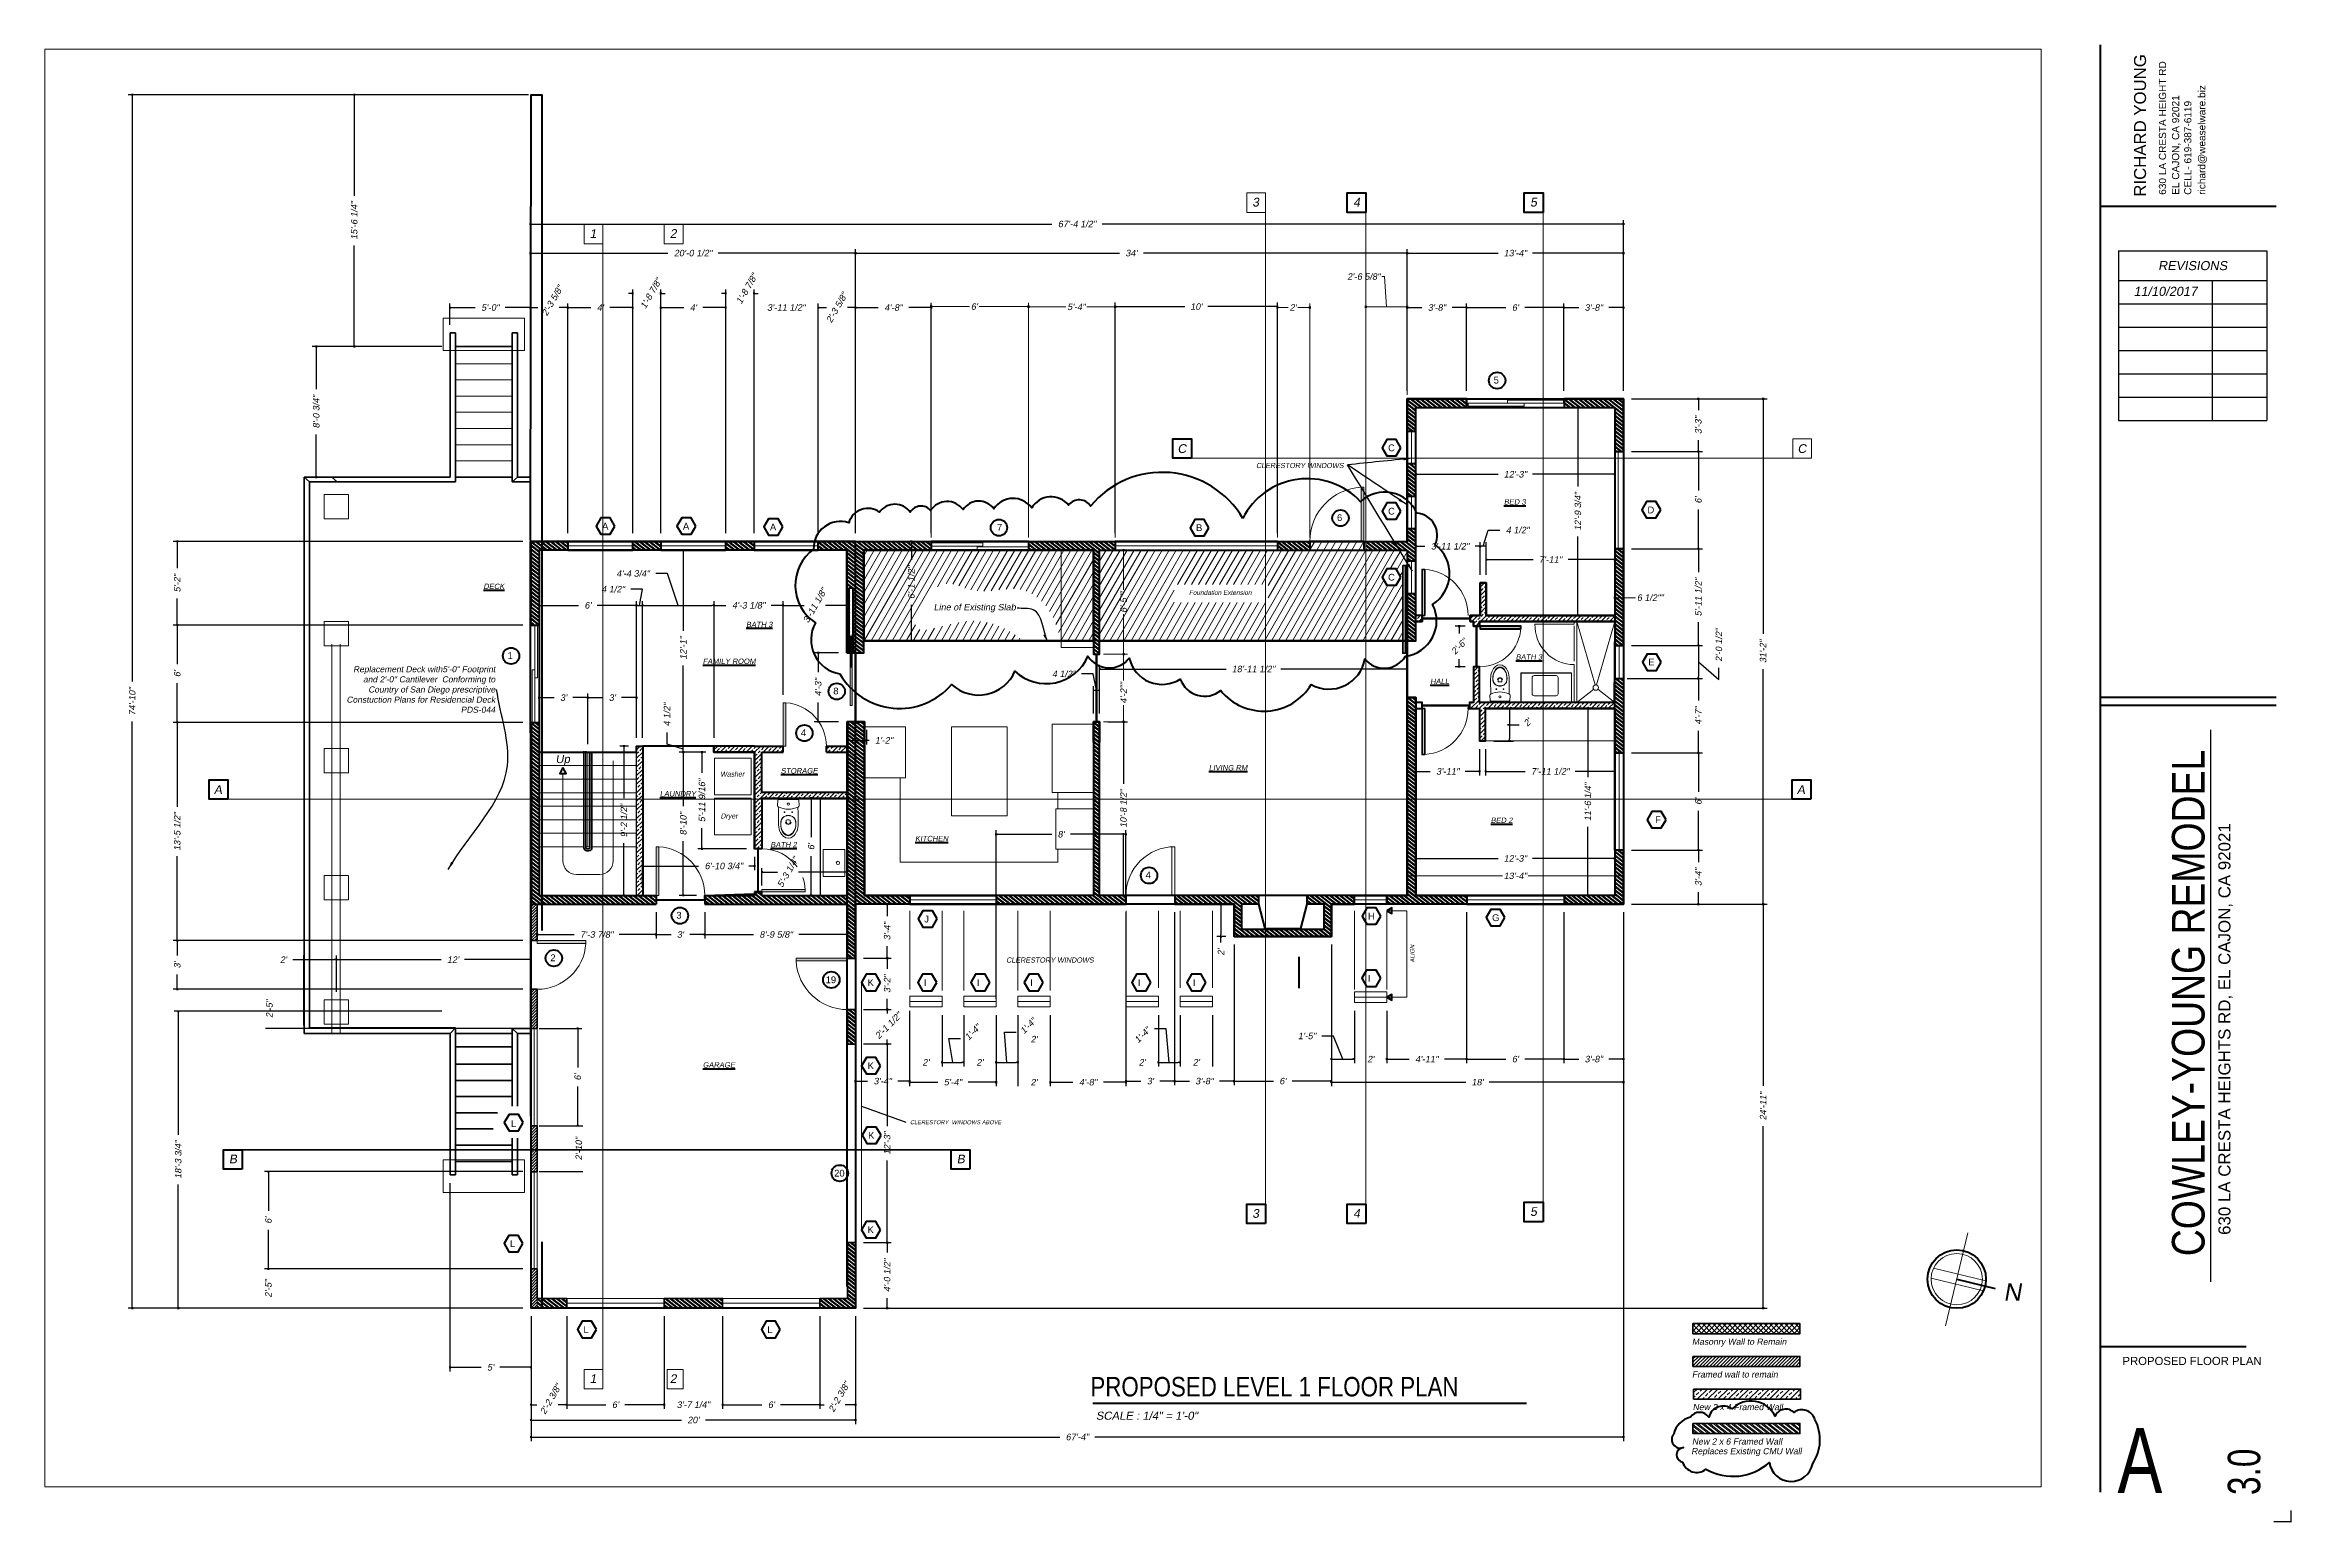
# Paper-space layout 'A-3' of a CAD drawing. Header units: inches. Extents: x 1 to 35.6, y 0.1 to 22.8.
# The model-space entities are those that its viewports show. They can reach past a viewport. Long polylines and large blocks are cut down to what shows.
import ezdxf
from ezdxf.enums import TextEntityAlignment as Align
from ezdxf.lldxf.tags import DXFTag

# ---------------------------------------------------------------- set-up
doc = ezdxf.new("R2010")
doc.units = ezdxf.units.IN
doc.header["$MEASUREMENT"] = 0
doc.header["$PDMODE"] = 3
for name, pattern in [('HIDDEN2', [0.1875, 0.125, -0.0625]), ('MYDIVIDE', [0.9375, 0.75, -0.0625, 0, -0.0625, 0, -0.0625]), ('MYHIDDEN', [0.1875, 0.125, -0.0625]), ('MYPHANTOM', [1.6875, 1.25, -0.0625, 0.125, -0.0625, 0.125, -0.0625]), ('PHANTOM', [12, 7, -1, 1, -1, 1, -1])]:
    doc.linetypes.add(name, pattern=pattern)
for name, color, linetype, lineweight in [('Casework', 20, 'Continuous', 0), ('Deck', 40, 'Continuous', 0), ('ELEVATIONS', 40, 'Continuous', 0), ('ExistingFloorPlan', 51, 'Continuous', 0), ('FP-New', 131, 'Continuous', 0), ('Plumbing', 210, 'Continuous', 0), ('Retaining Wall', 50, 'Continuous', 0), ('SECTIONS', 70, 'Continuous', 0), ('TB', 250, 'Continuous', 0)]:
    doc.layers.add(name, color=color, linetype=linetype, lineweight=lineweight)
doc.layers.add('Fenestration', color=40, linetype='Continuous')
doc.layers.add('Footage', color=84, linetype='Continuous')
doc.layers.add('VP', color=164, linetype='Continuous', lineweight=0, plot=False)
doc.styles.add('DS-TXT1', font='arial.ttf', dxfattribs={"oblique": 10})
doc.styles.add('DSTEXT', font='arial.ttf', dxfattribs={"oblique": 12})
doc.styles.get("Standard").update_dxf_attribs({"font": 'arial.ttf', "oblique": 10})
doc.styles.add('Title', font='swissck.ttf')
tags = doc.linetypes.add('GAS_LINE', pattern='A,0.5,-0.2,["GAS",Standard,S=0.1,R=0,X=-0.1,Y=-0.05],-0.25', length=0.95).pattern_tags.tags
tags[6] = DXFTag(74, 10)
doc.dimstyles.new('DS-Fraction', dxfattribs={"dimtxt": 0.1, "dimasz": 0.035, "dimexe": 0.06, "dimexo": 0.06, "dimgap": 0.02, "dimtad": 0, "dimdec": 3, "dimzin": 0, "dimdsep": 46, "dimlunit": 4, "dimtxsty": 'DS-TXT1', "dimblk": 'BOXFILLED', "dimcen": -0.06, "dimclrd": 256, "dimclre": 256, "dimclrt": 256, "dimadec": 0, "dimazin": 0, "dimtfac": 1, "dimtdec": 3, "dimtmove": 1, "dimatfit": 3, "dimfxl": 1, "dimfrac": 2, "dimtolj": 1, "dimtzin": 0, "dimlwd": 0, "dimlwe": -1, "dimarcsym": 0})
doc.dimstyles.new('DS-Fraction$7', dxfattribs={"dimtxt": 0.125, "dimasz": 0.125, "dimexe": 0.06, "dimexo": 0.06, "dimgap": 0.02, "dimtad": 0, "dimdec": 3, "dimzin": 0, "dimdsep": 46, "dimlunit": 4, "dimtxsty": 'DS-TXT1', "dimblk": 'BOXFILLED', "dimcen": -0.06, "dimclrd": 256, "dimclre": 256, "dimclrt": 256, "dimadec": 0, "dimazin": 0, "dimtfac": 1, "dimtdec": 3, "dimtmove": 1, "dimatfit": 3, "dimfxl": 1, "dimfrac": 2, "dimtolj": 1, "dimtzin": 0, "dimlwd": 0, "dimlwe": -1, "dimarcsym": 0})
doc.dimstyles.new('WeaselDims$0', dxfattribs={"dimtxt": 0.1, "dimasz": 0.0325, "dimexe": 0.0625, "dimexo": 0.125, "dimgap": 0.09, "dimtad": 0, "dimdec": 4, "dimzin": 0, "dimdsep": 46, "dimlunit": 4, "dimtxsty": 'Standard', "dimblk": 'BOXFILLED', "dimcen": 0.09, "dimadec": 0, "dimazin": 0, "dimtfac": 1, "dimtdec": 4, "dimtofl": 0, "dimtmove": 1, "dimatfit": 3, "dimfxl": 1, "dimfrac": 2, "dimtolj": 1, "dimtzin": 0, "dimarcsym": 0})
doc.dimstyles.new('WeaselDims$7', dxfattribs={"dimtxt": 0.0625, "dimasz": 0.046875, "dimexe": 0.125, "dimexo": 0.125, "dimgap": 0.0625, "dimtad": 0, "dimdec": 4, "dimrnd": 0.0625, "dimzin": 0, "dimdsep": 46, "dimlunit": 4, "dimtxsty": 'DSTEXT', "dimblk": 'ARCHTICK', "dimcen": 0, "dimadec": 0, "dimazin": 0, "dimtfac": 1, "dimtdec": 4, "dimtofl": 0, "dimtmove": 1, "dimatfit": 3, "dimfxl": 1, "dimfrac": 1, "dimtolj": 1, "dimtzin": 0, "dimarcsym": 0})

psp = doc.layouts.new('A-3')

# ---------------------------------------------------------------- texts
at = {"layer": 'ELEVATIONS', "lineweight": 0, "oblique": 10}
psp.add_text('N', height=0.271, dxfattribs=at).set_placement((31.142, 3.483))
at = {"layer": 'FP-New', "oblique": 10}
for s, p in [('Masonry Wall to Remain', (26.343, 2.805)), ('Framed wall to remain', (26.343, 2.3)), ('New 2 x 4 Framed Wall', (26.354, 1.797)), ('Replaces Existing CMU Wall ', (26.332, 1.117)), ('New 2 x 6 Framed Wall ', (26.343, 1.266))]:
    psp.add_text(s, height=0.09573, dxfattribs=at).set_placement(p)
at = {"layer": 'SECTIONS', "linetype": 'Continuous', "lineweight": 5, "oblique": 10}
psp.add_text('11/10/2017', height=0.1399, dxfattribs=at).set_placement((33.15, 18.978))
at = {"layer": 'TB', "linetype": 'Continuous', "lineweight": 0, "style": 'Title'}
psp.add_text('PROPOSED LEVEL 1 FLOOR PLAN', height=0.30002, dxfattribs=at).set_placement((17.073, 2.009))
at = {"layer": 'TB', "linetype": 'Continuous', "lineweight": 0, "insert": (17.158, 1.774), "char_height": 0.125, "width": 6.37544, "attachment_point": 1}
psp.add_mtext('SCALE : 1/4" = 1\'-0"', dxfattribs=at)

msp = doc.modelspace()

# ---------------------------------------------------------------- texts
at = {"layer": 'Deck', "linetype": 'Continuous', "lineweight": 9, "insert": (1088.72564, 2466.01808), "char_height": 4.5, "attachment_point": 6, "style": 'DS-TXT1'}
msp.add_mtext('\\A1; Replacement Deck with5\'-0" Footprint \\Pand 2\'-0" Cantilever  Conforming to\\PCountry of San Diego prescriptive\\PConstuction Plans for Residencial Deck\\PPDS-044', dxfattribs=at)
at = {"layer": 'ELEVATIONS', "linetype": 'Continuous', "lineweight": 5, "insert": (1395.49306, 2145.76455), "char_height": 3, "attachment_point": 4, "style": 'DSTEXT'}
msp.add_mtext('CLERESTORY  WINDOWS ABOVE', dxfattribs=at)
at = {"layer": 'Fenestration', "lineweight": 0}
for s, p in [('5', (1827.16708, 2692.49422)), ('C', (1749.06744, 2642.38283)), ('6', (1711.311, 2590.69589)), ('C', (1749.06744, 2595.51144)), ('D', (1940.96225, 2596.46988)), ('A', (1167.70216, 2584.43974)), ('A', (1227.52925, 2584.43974)), ('A', (1291.87076, 2583.75044)), ('7', (1459.76634, 2583.52035)), ('B', (1607.05354, 2583.24565)), ('C', (1749.06744, 2546.63942)), ('1', (1097.81678, 2488.68046)), ('E', (1941.51018, 2483.81501)), ('8', (1338.70604, 2462.43072)), ('4', (1314.78008, 2431.55593)), ('F', (1946.60229, 2367.22222)), ('4', (1569.73349, 2326.20799)), ('3', (1222.66499, 2296.46872)), ('J', (1406.01201, 2293.65083)), ('H', (1734.26613, 2295.80591)), ('G', (1826.00519, 2294.64021)), ('2', (1129.44219, 2264.96405)), ('19', (1333.07804, 2248.70229)), ('K', (1364.06314, 2246.62192)), ('I', (1405.67679, 2246.62192)), ('I', (1444.91668, 2246.62192)), ('I', (1484.44097, 2246.62192)), ('I', (1564.05819, 2246.62192)), ('I', (1604.71986, 2246.62192)), ('I', (1734.13518, 2249.79722)), ('K', (1364.1597, 2185.07328)), ('K', (1364.49408, 2133.55264)), ('20', (1339.35394, 2105.57474)), ('K', (1364.06314, 2063.68405)), ('L', (1153.92973, 1989.81311)), ('L', (1289.96527, 1989.81311))]:
    msp.add_text(s, height=5, dxfattribs=at).set_placement(p)
at = {"layer": 'Fenestration', "lineweight": 40}
for p in [(1100.29326, 2142.17898), (1099.64524, 2053.43761)]:
    msp.add_text('L', height=5, dxfattribs=at).set_placement(p)
at = {"layer": 'FP-New', "oblique": 10}
for s, height, p in [('CLERESTORY WINDOWS', 3.8299845, (1651.44584, 2629.90344)), ('Up', 5.974438, (1133.26608, 2411.59429)), ('Washer', 3.692461, (1255.18066, 2401.62734)), ('Dryer', 3.692461, (1255.39797, 2370.56728)), ('CLERESTORY WINDOWS', 3.8299845, (1466.59308, 2263.91203))]:
    msp.add_text(s, height=height, dxfattribs=at).set_placement(p)
at = {"layer": 'FP-New', "linetype": 'Continuous', "lineweight": 5, "oblique": 10}
msp.add_text('Foundation Extension', height=3.4283132, dxfattribs=at).set_placement((1601.82747, 2536.05553))
at = {"layer": 'FP-New', "linetype": 'Continuous', "lineweight": 18, "oblique": 10}
msp.add_text('ALIGN', height=3.11957, rotation=90, dxfattribs=at).set_placement((1768.57494, 2264.03614))
at = {"layer": 'FP-New', "linetype": 'Continuous', "lineweight": 5, "attachment_point": 6, "style": 'DS-TXT1'}
for s, insert, char_height in [('\\A1;', (1739.67963, 2619.74682), 6), ('\\A1;Line of Existing Slab', (1473.76473, 2526.25043), 4.8)]:
    msp.add_mtext(s, dxfattribs=dict(at, insert=insert, char_height=char_height))
at = {"layer": 'FP-New', "linetype": 'Continuous', "lineweight": 50, "char_height": 4, "attachment_point": 1}
for s, width, insert in [('{\\LBED 3}', 23.4144933, (1834.77037, 2606.88095)), ('{\\LDECK}', 49.2818766, (1079.95158, 2544.39295)), ('{\\LBATH 3}', 21.5780557, (1274.25792, 2516.13646)), ('{\\LBATH 3}', 21.5780557, (1843.50374, 2492.12485)), ('{\\LFAMILY ROOM}', 49.2818766, (1242.19267, 2488.92743)), ('{\\LHALL}', 21.8310516, (1780.27757, 2474.13371)), ('{\\LLIVING RM}', 49.2818766, (1616.49974, 2410.12693)), ('{\\LSTORAGE}', 31.7847716, (1299.86977, 2407.88806)), ('{\\LLAUNDRY}', 29.919031, (1210.43963, 2390.89417)), ('{\\LBED 2}', 24.7283275, (1825.01128, 2371.26067)), ('{\\LBATH 2}', 25.4995656, (1292.23041, 2353.20821)), ('{\\LKITCHEN}', 49.2818766, (1399.25458, 2357.72402)), ('{\\LGARAGE}', 49.2818766, (1242.19267, 2190.19879))]:
    msp.add_mtext_dynamic_manual_height_columns(s, width=width, gutter_width=44.23958, heights=[0], dxfattribs=dict(at, insert=insert))
at = {"layer": 'SECTIONS', "oblique": 10}
for s, p in [('3', (1648.61498, 2823.46663)), ('4', (1723.32416, 2823.46663)), ('5', (1854.13717, 2823.46663)), ('1', (1158.5259, 2800.24088)), ('2', (1217.78357, 2800.24088)), ('C', (1593.29771, 2641.0803)), ('C', (2051.9074, 2641.0803)), ('A', (880.56751, 2388.71245)), ('A', (2051.42967, 2388.71245)), ('B', (891.70743, 2115.359)), ('B', (1430.02572, 2115.359)), ('3', (1648.61498, 2075.05543)), ('4', (1723.32416, 2075.05543)), ('5', (1854.13717, 2076.44522)), ('1', (1158.5259, 1952.73257)), ('2', (1217.78357, 1952.73257))]:
    msp.add_text(s, height=6.47856, dxfattribs=at).set_placement(p)
at = {"layer": 'SECTIONS', "linetype": 'Continuous', "lineweight": 9, "insert": (1026.37357, 2352.13569), "char_height": 0.9375, "attachment_point": 6, "style": 'DS-TXT1'}
msp.add_mtext('\\A1;', dxfattribs=at)

# ---------------------------------------------------------------- blocks, each defined once
blk = doc.blocks.new('*T429')
at = {"color": 0, "linetype": 'ByBlock', "lineweight": -2, "transparency": 16777216}
for p, q in [((0, 0), (2.283, 0)), ((0, 0), (0, -2.613)), ((2.283, 0), (2.283, -2.613)), ((0, -0.453), (2.283, -0.453)), ((1.44, -0.453), (1.44, -2.613)), ((0, -0.813), (2.283, -0.813)), ((0, -1.173), (2.283, -1.173)), ((0, -1.533), (2.283, -1.533)), ((0, -1.893), (2.283, -1.893)), ((0, -2.253), (2.283, -2.253)), ((0, -2.613), (2.283, -2.613))]:
    blk.add_line(p, q, dxfattribs=at)
at = {"color": 0, "transparency": 16777216, "insert": (1.141, -0.227), "char_height": 0.1399, "width": 2.16297, "attachment_point": 5}
blk.add_mtext('REVISIONS', dxfattribs=at)
blk = doc.blocks.new('*U428')
at = {"lineweight": 70}
for p, q in [((-2.933, 22.776), (-2.933, 0.464)), ((-2.933, 2.709), (-0.685, 2.709))]:
    blk.add_line(p, q, dxfattribs=at)
at = {"lineweight": 60}
for p, q in [((-2.933, 20.291), (-0.225, 20.291)), ((-2.933, 12.721), (-0.225, 12.721)), ((-2.933, 12.594), (-0.225, 12.594))]:
    blk.add_line(p, q, dxfattribs=at)
for p, q in [((-1.229, 3.706), (-1.229, 12.215)), ((0.007, 0.002), (-0.257, 0.002)), ((0.007, 0), (0.007, 0.181))]:
    blk.add_line(p, q)
blk.add_blockref('*T429', (-2.65, 19.599))
for s, height, p in [('RICHARD YOUNG', 0.18503, (-2.228, 20.436)), ('630 LA CRESTA HEIGHT RD', 0.11102, (-1.919, 20.465)), ('EL CAJON, CA 92021', 0.11102, (-1.717, 20.465)), ('CELL- 619-387-6119', 0.11102, (-1.529, 20.465)), ('richard@weaselware.biz', 0.11102, (-1.313, 20.465)), ('630 LA CRESTA HEIGHTS RD, EL CAJON, CA 92021', 0.18624, (-0.927, 4.428))]:
    blk.add_text(s, height=height, rotation=90).set_placement(p)
at = {"style": 'Title'}
blk.add_text('COWLEY-YOUNG REMODEL', height=0.50285, rotation=90, dxfattribs=at).set_placement((-1.326, 4.1))
blk.add_attdef('SHT_TITLE', text='', height=0.125).set_placement((-0.778, 2.422), align=Align.RIGHT)
at = {"style": 'Title', "width": 0.9}
blk.add_attdef('SHT', text='', height=1.002, dxfattribs=at).set_placement((-1.171, 0.451), align=Align.RIGHT)
blk.add_attdef('NUM', (-0.686, 0.417), '', height=0.5, rotation=90, dxfattribs=at)
blk = doc.blocks.new('*U12')
at = {"color": 0}
for p, q in [((-2.4, 13.9), (-2.4, 6.2)), ((-2.4, -1.5), (-2.4, 6.2)), ((-1.7, 14.6), (2.4, 14.8)), ((-1.7, -2.2), (2.4, -2.5))]:
    blk.add_line(p, q, dxfattribs=at)
at = {"color": 0, "linetype": 'PHANTOM'}
for p, q in [((15.8, 7.8), (14.5, 7.8)), ((14.5, 4.6), (15.8, 4.6))]:
    blk.add_line(p, q, dxfattribs=at)
at = {"color": 0, "linetype": 'Continuous'}
for centre in [(7.9, 9.3), (7.9, 3.1)]:
    blk.add_circle(centre, 0.356, dxfattribs=at)
at = {"color": 0}
for centre, radius, start, end in [((-1.7, 13.9), 0.667, 94.0122, 180), ((1.4, 6.2), 0.89, 0, 180), ((1.4, 6.2), 0.89, 180, 0), ((2.5, 13.4), 1.42, 25.5448, 94.0122), ((-12.7, 6.2), 18.2, 0, 25.5448), ((-12.7, 6.2), 18.2, 334.4552, 0), ((-1.7, -1.5), 0.667, 180, 265.9878), ((2.5, -1.1), 1.42, 265.9878, 334.4552)]:
    blk.add_arc(centre, radius, start, end, dxfattribs=at)
at = {"color": 0, "linetype": 'Continuous'}
for centre, radius, start, end in [((14.7, -163.7), 177.9, 89.2701, 93.5068), ((19.4, 6.2), 8.9, 168.8574, 191.1426), ((16, 6.9), 5.34, 98.1902, 168.8574), ((19.4, 6.2), 8.76, 168.8574, 191.1426), ((16, 5.5), 5.34, 191.1426, 261.8098), ((16, 6.9), 5.2, 98.1902, 168.8574), ((16, 5.5), 5.2, 191.1426, 261.8098), ((21.2, 6.2), 7.12, 168.7667, 191.2333), ((14.5, 7.5), 0.267, 90, 168.7667), ((14.5, 4.8), 0.267, 191.2333, 270), ((17.2, -1.9), 14.2, 68.1669, 98.1902), ((17.2, -1.9), 14.1, 70.5409, 98.1902), ((17.2, 14.3), 14.2, 261.8098, 291.8331), ((17.2, 14.3), 14.1, 261.8098, 289.4591), ((15.5, 6.2), 2.22, 281.3482, 78.6518), ((16.8, -2.7), 16.9, 67.4006, 90), ((19.5, 4.6), 7.12, 23.9228, 70.5409), ((19.5, 7.7), 7.12, 289.4591, 336.0772), ((19.7, 4.1), 7.7, 30.7706, 68.1669), ((19.7, 8.2), 7.7, 291.8331, 329.2294), ((19, 9.7), 11.1, 291.2543, 319.0355), ((19, 2.6), 11.1, 40.9645, 67.4006), ((23, 6.2), 3.34, 336.0772, 23.9228), ((23.1, 6.2), 3.69, 329.2294, 30.7706), ((23.1, 6.2), 5.69, 319.0355, 40.9645), ((14.7, 176.1), 177.9, 266.4932, 270.7284), ((16.8, 15.1), 16.9, 268.5146, 292.5994)]:
    blk.add_arc(centre, radius, start, end, dxfattribs=at)
at = {"color": 0, "linetype": 'PHANTOM'}
blk.add_arc((15.8, 6.2), 1.6, 270, 90, dxfattribs=at)
blk = doc.blocks.new('_BoxFilled')
at = {"color": 0, "linetype": 'ByBlock', "lineweight": -2}
blk.add_line((-0.5, 0), (-1, 0), dxfattribs=at)
at = {"color": 0, "linetype": 'ByBlock'}
blk.add_solid([(-0.5, 0.5), (0.5, 0.5), (-0.5, -0.5), (0.5, -0.5)], dxfattribs=at)
blk = doc.blocks.new('*D93')
at = {"layer": 'Defpoints', "color": 0, "linetype": 'Continuous', "lineweight": 40, "transparency": 16777216}
for p in [(1348.7, 2493.2), (1327.6, 2442.2), (1348.7, 2442.2)]:
    blk.add_point(p, dxfattribs=at)
at = {"layer": 'FP-New', "color": 0, "linetype": 'Continuous', "lineweight": -2, "transparency": 16777216}
for p, q in [((1342.7, 2493.2), (1324.6, 2493.2)), ((1327.6, 2491.6), (1327.6, 2478.9)), ((1327.6, 2443.7), (1327.6, 2456.5)), ((1342.7, 2442.2), (1324.6, 2442.2))]:
    blk.add_line(p, q, dxfattribs=at)
at = {"layer": 'FP-New', "color": 0, "linetype": 'Continuous', "lineweight": -2, "transparency": 16777216, "xscale": 1.56, "yscale": 1.56, "zscale": 1.56}
for p, rotation in [((1327.6, 2493.2), 90), ((1327.6, 2442.2), 270)]:
    blk.add_blockref('_BoxFilled', p, dxfattribs=dict(at, rotation=rotation))
at = {"layer": 'FP-New', "color": 0, "linetype": 'Continuous', "lineweight": 9, "transparency": 16777216, "insert": (1327.6, 2467.7), "char_height": 4.8, "attachment_point": 5, "rotation": 90}
blk.add_mtext('\\A1;4\'-3"', dxfattribs=at)
blk = doc.blocks.new('*D94')
at = {"layer": 'Defpoints', "color": 0, "linetype": 'Continuous', "lineweight": 40, "transparency": 16777216}
for p in [(1812.2, 2512.9), (1801.7, 2482.9), (1812.2, 2482.9)]:
    blk.add_point(p, dxfattribs=at)
at = {"layer": 'FP-New', "color": 0, "linetype": 'Continuous', "lineweight": -2, "transparency": 16777216}
for p, q in [((1806.2, 2512.9), (1798.7, 2512.9)), ((1801.7, 2511.4), (1801.7, 2507.5)), ((1806.2, 2482.9), (1798.7, 2482.9)), ((1801.7, 2484.5), (1801.7, 2488.4))]:
    blk.add_line(p, q, dxfattribs=at)
at = {"layer": 'FP-New', "color": 0, "linetype": 'Continuous', "lineweight": -2, "transparency": 16777216, "xscale": 1.56, "yscale": 1.56, "zscale": 1.56}
for p, rotation in [((1801.7, 2512.9), 90), ((1801.7, 2482.9), 270)]:
    blk.add_blockref('_BoxFilled', p, dxfattribs=dict(at, rotation=rotation))
at = {"layer": 'FP-New', "color": 0, "linetype": 'Continuous', "lineweight": 18, "transparency": 16777216, "insert": (1801.7, 2497.9), "char_height": 4.8, "attachment_point": 5, "rotation": 45}
blk.add_mtext('\\A1;2\'-6"', dxfattribs=at)
blk = doc.blocks.new('*D264')
at = {"layer": 'Defpoints', "color": 0, "linetype": 'Continuous', "lineweight": 5, "transparency": 16777216}
for p in [(1115.2, 2906.2), (820.2, 2008.2), (1115.2, 2008.2)]:
    blk.add_point(p, dxfattribs=at)
at = {"layer": 'FP-New', "color": 0, "linetype": 'Continuous', "lineweight": -2, "transparency": 16777216}
for p, q in [((1109.2, 2906.2), (817.2, 2906.2)), ((820.2, 2904.6), (820.2, 2472)), ((820.2, 2009.7), (820.2, 2442.3)), ((1109.2, 2008.2), (817.2, 2008.2))]:
    blk.add_line(p, q, dxfattribs=at)
at = {"layer": 'FP-New', "color": 0, "linetype": 'Continuous', "lineweight": -2, "transparency": 16777216, "xscale": 1.56, "yscale": 1.56, "zscale": 1.56}
for p, rotation in [((820.2, 2906.2), 90), ((820.2, 2008.2), 270)]:
    blk.add_blockref('_BoxFilled', p, dxfattribs=dict(at, rotation=rotation))
at = {"layer": 'FP-New', "color": 0, "linetype": 'Continuous', "lineweight": 9, "transparency": 16777216, "insert": (820.2, 2457.2), "char_height": 4.8, "attachment_point": 5, "rotation": 90}
blk.add_mtext('\\A1;74\'-10"', dxfattribs=at)
blk = doc.blocks.new('*D265')
at = {"layer": 'Defpoints', "color": 0, "linetype": 'Continuous', "lineweight": 5, "transparency": 16777216}
for p in [(1923.2, 2307.2), (1115.2, 2008.2), (1923.2, 1912.8)]:
    blk.add_point(p, dxfattribs=at)
at = {"layer": 'FP-New', "color": 0, "linetype": 'Continuous', "lineweight": -2, "transparency": 16777216}
for p, q in [((1923.2, 2301.2), (1923.2, 1909.8)), ((1115.2, 2002.2), (1115.2, 1909.8)), ((1116.8, 1912.8), (1506.2, 1912.8)), ((1921.7, 1912.8), (1532.3, 1912.8))]:
    blk.add_line(p, q, dxfattribs=at)
at = {"layer": 'FP-New', "color": 0, "linetype": 'Continuous', "lineweight": -2, "transparency": 16777216, "xscale": 1.56, "yscale": 1.56, "zscale": 1.56, "rotation": 180}
blk.add_blockref('_BoxFilled', (1115.2, 1912.8), dxfattribs=at)
at = {"layer": 'FP-New', "color": 0, "linetype": 'Continuous', "lineweight": -2, "transparency": 16777216, "xscale": 1.56, "yscale": 1.56, "zscale": 1.56}
blk.add_blockref('_BoxFilled', (1923.2, 1912.8), dxfattribs=at)
at = {"layer": 'FP-New', "color": 0, "linetype": 'Continuous', "lineweight": 9, "transparency": 16777216, "insert": (1519.2, 1912.8), "char_height": 4.8, "attachment_point": 5}
blk.add_mtext('\\A1;67\'-4"', dxfattribs=at)
blk = doc.blocks.new('*D266')
at = {"layer": 'Defpoints', "color": 0, "linetype": 'Continuous', "lineweight": 5, "transparency": 16777216}
for p in [(1923.2, 2681.2), (1923.2, 2307.2), (2026.5, 2307.2)]:
    blk.add_point(p, dxfattribs=at)
at = {"layer": 'FP-New', "color": 0, "linetype": 'Continuous', "lineweight": -2, "transparency": 16777216}
for p, q in [((1929.2, 2681.2), (2029.5, 2681.2)), ((2026.5, 2679.6), (2026.5, 2507.2)), ((2026.5, 2308.7), (2026.5, 2481.2)), ((1929.2, 2307.2), (2029.5, 2307.2))]:
    blk.add_line(p, q, dxfattribs=at)
at = {"layer": 'FP-New', "color": 0, "linetype": 'Continuous', "lineweight": -2, "transparency": 16777216, "xscale": 1.56, "yscale": 1.56, "zscale": 1.56}
for p, rotation in [((2026.5, 2681.2), 90), ((2026.5, 2307.2), 270)]:
    blk.add_blockref('_BoxFilled', p, dxfattribs=dict(at, rotation=rotation))
at = {"layer": 'FP-New', "color": 0, "linetype": 'Continuous', "lineweight": 9, "transparency": 16777216, "insert": (2026.5, 2494.2), "char_height": 4.8, "attachment_point": 5, "rotation": 90}
blk.add_mtext('\\A1;31\'-2"', dxfattribs=at)
blk = doc.blocks.new('*D267')
at = {"layer": 'Defpoints', "color": 0, "linetype": 'Continuous', "lineweight": 5, "transparency": 16777216}
for p in [(1923.2, 2307.2), (1355.2, 2008.2), (2026.5, 2008.2)]:
    blk.add_point(p, dxfattribs=at)
at = {"layer": 'FP-New', "color": 0, "linetype": 'Continuous', "lineweight": -2, "transparency": 16777216}
for p, q in [((1929.2, 2307.2), (2029.5, 2307.2)), ((2026.5, 2305.6), (2026.5, 2172.6)), ((2026.5, 2009.7), (2026.5, 2142.8)), ((1361.2, 2008.2), (2029.5, 2008.2))]:
    blk.add_line(p, q, dxfattribs=at)
at = {"layer": 'FP-New', "color": 0, "linetype": 'Continuous', "lineweight": -2, "transparency": 16777216, "xscale": 1.56, "yscale": 1.56, "zscale": 1.56}
for p, rotation in [((2026.5, 2307.2), 90), ((2026.5, 2008.2), 270)]:
    blk.add_blockref('_BoxFilled', p, dxfattribs=dict(at, rotation=rotation))
at = {"layer": 'FP-New', "color": 0, "linetype": 'Continuous', "lineweight": 9, "transparency": 16777216, "insert": (2026.5, 2157.7), "char_height": 4.8, "attachment_point": 5, "rotation": 90}
blk.add_mtext('\\A1;24\'-11"', dxfattribs=at)
blk = doc.blocks.new('*D268')
at = {"layer": 'Defpoints', "color": 0, "linetype": 'Continuous', "lineweight": 5, "transparency": 16777216}
for p in [(1923.2, 2810.5), (1923.2, 2681.2), (1114.7, 2575.7)]:
    blk.add_point(p, dxfattribs=at)
at = {"layer": 'FP-New', "color": 0, "linetype": 'Continuous', "lineweight": -2, "transparency": 16777216}
for p, q in [((1114.7, 2581.7), (1114.7, 2813.5)), ((1116.3, 2810.5), (1500.4, 2810.5)), ((1921.7, 2810.5), (1537.6, 2810.5)), ((1923.2, 2687.2), (1923.2, 2813.5))]:
    blk.add_line(p, q, dxfattribs=at)
at = {"layer": 'FP-New', "color": 0, "linetype": 'Continuous', "lineweight": -2, "transparency": 16777216, "xscale": 1.56, "yscale": 1.56, "zscale": 1.56, "rotation": 180}
blk.add_blockref('_BoxFilled', (1114.7, 2810.5), dxfattribs=at)
at = {"layer": 'FP-New', "color": 0, "linetype": 'Continuous', "lineweight": -2, "transparency": 16777216, "xscale": 1.56, "yscale": 1.56, "zscale": 1.56}
blk.add_blockref('_BoxFilled', (1923.2, 2810.5), dxfattribs=at)
at = {"layer": 'FP-New', "color": 0, "linetype": 'Continuous', "lineweight": 9, "transparency": 16777216, "insert": (1519, 2810.5), "char_height": 4.8, "attachment_point": 5}
blk.add_mtext('\\A1;67\'-4 1/2"', dxfattribs=at)
blk = doc.blocks.new('*D269')
at = {"layer": 'Defpoints', "color": 0, "linetype": 'Continuous', "lineweight": 40, "transparency": 16777216}
for p in [(1355.2, 2789), (1114.7, 2575.7), (1355.2, 2575.7)]:
    blk.add_point(p, dxfattribs=at)
at = {"layer": 'FP-New', "color": 0, "linetype": 'Continuous', "lineweight": -2, "transparency": 16777216}
for p, q in [((1114.7, 2581.7), (1114.7, 2792)), ((1355.2, 2581.7), (1355.2, 2792)), ((1116.3, 2789), (1216.4, 2789)), ((1353.7, 2789), (1253.6, 2789))]:
    blk.add_line(p, q, dxfattribs=at)
at = {"layer": 'FP-New', "color": 0, "linetype": 'Continuous', "lineweight": -2, "transparency": 16777216, "xscale": 1.56, "yscale": 1.56, "zscale": 1.56, "rotation": 180}
blk.add_blockref('_BoxFilled', (1114.7, 2789), dxfattribs=at)
at = {"layer": 'FP-New', "color": 0, "linetype": 'Continuous', "lineweight": -2, "transparency": 16777216, "xscale": 1.56, "yscale": 1.56, "zscale": 1.56}
blk.add_blockref('_BoxFilled', (1355.2, 2789), dxfattribs=at)
at = {"layer": 'FP-New', "color": 0, "linetype": 'Continuous', "lineweight": 9, "transparency": 16777216, "insert": (1235, 2789), "char_height": 4.8, "attachment_point": 5}
blk.add_mtext('\\A1;20\'-0 1/2"', dxfattribs=at)
blk = doc.blocks.new('*D270')
at = {"layer": 'Defpoints', "color": 0, "linetype": 'Continuous', "lineweight": 40, "transparency": 16777216}
for p in [(1763.2, 2789), (1763.2, 2681.2), (1355.2, 2575.7)]:
    blk.add_point(p, dxfattribs=at)
at = {"layer": 'FP-New', "color": 0, "linetype": 'Continuous', "lineweight": -2, "transparency": 16777216}
for p, q in [((1355.2, 2581.7), (1355.2, 2792)), ((1763.2, 2687.2), (1763.2, 2792)), ((1356.8, 2789), (1550.4, 2789)), ((1761.7, 2789), (1568.1, 2789))]:
    blk.add_line(p, q, dxfattribs=at)
at = {"layer": 'FP-New', "color": 0, "linetype": 'Continuous', "lineweight": -2, "transparency": 16777216, "xscale": 1.56, "yscale": 1.56, "zscale": 1.56, "rotation": 180}
blk.add_blockref('_BoxFilled', (1355.2, 2789), dxfattribs=at)
at = {"layer": 'FP-New', "color": 0, "linetype": 'Continuous', "lineweight": -2, "transparency": 16777216, "xscale": 1.56, "yscale": 1.56, "zscale": 1.56}
blk.add_blockref('_BoxFilled', (1763.2, 2789), dxfattribs=at)
at = {"layer": 'FP-New', "color": 0, "linetype": 'Continuous', "lineweight": 9, "transparency": 16777216, "insert": (1559.2, 2789), "char_height": 4.8, "attachment_point": 5}
blk.add_mtext("\\A1;34'", dxfattribs=at)
blk = doc.blocks.new('*D271')
at = {"layer": 'Defpoints', "color": 0, "linetype": 'Continuous', "lineweight": 5, "transparency": 16777216}
for p in [(1923.2, 2789), (1763.2, 2681.2), (1923.2, 2681.2)]:
    blk.add_point(p, dxfattribs=at)
at = {"layer": 'FP-New', "color": 0, "linetype": 'Continuous', "lineweight": -2, "transparency": 16777216}
for p, q in [((1763.2, 2687.2), (1763.2, 2792)), ((1923.2, 2687.2), (1923.2, 2792)), ((1764.8, 2789), (1830.5, 2789)), ((1921.7, 2789), (1856, 2789))]:
    blk.add_line(p, q, dxfattribs=at)
at = {"layer": 'FP-New', "color": 0, "linetype": 'Continuous', "lineweight": -2, "transparency": 16777216, "xscale": 1.56, "yscale": 1.56, "zscale": 1.56, "rotation": 180}
blk.add_blockref('_BoxFilled', (1763.2, 2789), dxfattribs=at)
at = {"layer": 'FP-New', "color": 0, "linetype": 'Continuous', "lineweight": -2, "transparency": 16777216, "xscale": 1.56, "yscale": 1.56, "zscale": 1.56}
blk.add_blockref('_BoxFilled', (1923.2, 2789), dxfattribs=at)
at = {"layer": 'FP-New', "color": 0, "linetype": 'Continuous', "lineweight": 9, "transparency": 16777216, "insert": (1843.2, 2789), "char_height": 4.8, "attachment_point": 5}
blk.add_mtext('\\A1;13\'-4"', dxfattribs=at)
blk = doc.blocks.new('*D272')
at = {"layer": 'Defpoints', "color": 0, "linetype": 'Continuous', "lineweight": 5, "transparency": 16777216}
for p in [(1190.4, 2748.7), (1142.4, 2575.7), (1190.4, 2575.7)]:
    blk.add_point(p, dxfattribs=at)
at = {"layer": 'FP-New', "color": 0, "linetype": 'Continuous', "lineweight": -2, "transparency": 16777216}
for p, q in [((1142.4, 2581.7), (1142.4, 2751.7)), ((1143.9, 2748.7), (1159.3, 2748.7)), ((1188.8, 2748.7), (1173.4, 2748.7)), ((1190.4, 2581.7), (1190.4, 2751.7))]:
    blk.add_line(p, q, dxfattribs=at)
at = {"layer": 'FP-New', "color": 0, "linetype": 'Continuous', "lineweight": -2, "transparency": 16777216, "xscale": 1.56, "yscale": 1.56, "zscale": 1.56, "rotation": 180}
blk.add_blockref('_BoxFilled', (1142.4, 2748.7), dxfattribs=at)
at = {"layer": 'FP-New', "color": 0, "linetype": 'Continuous', "lineweight": -2, "transparency": 16777216, "xscale": 1.56, "yscale": 1.56, "zscale": 1.56}
blk.add_blockref('_BoxFilled', (1190.4, 2748.7), dxfattribs=at)
at = {"layer": 'FP-New', "color": 0, "linetype": 'Continuous', "lineweight": 9, "transparency": 16777216, "insert": (1166.4, 2748.7), "char_height": 4.8, "attachment_point": 5}
blk.add_mtext("\\A1;4'", dxfattribs=at)
blk = doc.blocks.new('*D273')
at = {"layer": 'Defpoints', "color": 0, "linetype": 'Continuous', "lineweight": 5, "transparency": 16777216}
for p in [(1259.2, 2748.7), (1211.2, 2575.7), (1259.2, 2575.7)]:
    blk.add_point(p, dxfattribs=at)
at = {"layer": 'FP-New', "color": 0, "linetype": 'Continuous', "lineweight": -2, "transparency": 16777216}
for p, q in [((1211.2, 2581.7), (1211.2, 2751.7)), ((1212.8, 2748.7), (1228.2, 2748.7)), ((1257.7, 2748.7), (1242.3, 2748.7)), ((1259.2, 2581.7), (1259.2, 2751.7))]:
    blk.add_line(p, q, dxfattribs=at)
at = {"layer": 'FP-New', "color": 0, "linetype": 'Continuous', "lineweight": -2, "transparency": 16777216, "xscale": 1.56, "yscale": 1.56, "zscale": 1.56, "rotation": 180}
blk.add_blockref('_BoxFilled', (1211.2, 2748.7), dxfattribs=at)
at = {"layer": 'FP-New', "color": 0, "linetype": 'Continuous', "lineweight": -2, "transparency": 16777216, "xscale": 1.56, "yscale": 1.56, "zscale": 1.56}
blk.add_blockref('_BoxFilled', (1259.2, 2748.7), dxfattribs=at)
at = {"layer": 'FP-New', "color": 0, "linetype": 'Continuous', "lineweight": 9, "transparency": 16777216, "insert": (1235.2, 2748.7), "char_height": 4.8, "attachment_point": 5}
blk.add_mtext("\\A1;4'", dxfattribs=at)
blk = doc.blocks.new('*D274')
at = {"layer": 'Defpoints', "color": 0, "linetype": 'Continuous', "lineweight": 40, "transparency": 16777216}
for p in [(1327.6, 2748.7), (1280.1, 2575.7), (1327.6, 2575.7)]:
    blk.add_point(p, dxfattribs=at)
at = {"layer": 'FP-New', "color": 0, "linetype": 'Continuous', "lineweight": -2, "transparency": 16777216}
for p, q in [((1280.1, 2581.7), (1280.1, 2751.7)), ((1327.6, 2581.7), (1327.6, 2751.7))]:
    blk.add_line(p, q, dxfattribs=at)
at = {"layer": 'FP-New', "color": 0, "linetype": 'Continuous', "lineweight": 9, "transparency": 16777216, "insert": (1303.9, 2748.7), "char_height": 4.8, "attachment_point": 5}
blk.add_mtext('\\A1;3\'-11 1/2"', dxfattribs=at)
blk = doc.blocks.new('*D275')
at = {"layer": 'Defpoints', "color": 0, "linetype": 'Continuous', "lineweight": 5, "transparency": 16777216}
for p in [(1211.2, 2759.2), (1190.4, 2575.7), (1211.2, 2575.7)]:
    blk.add_point(p, dxfattribs=at)
at = {"layer": 'FP-New', "color": 0, "linetype": 'Continuous', "lineweight": -2, "transparency": 16777216}
for p, q in [((1188.8, 2759.2), (1187.3, 2759.2)), ((1190.4, 2581.7), (1190.4, 2762.2)), ((1211.2, 2581.7), (1211.2, 2762.2)), ((1212.8, 2759.2), (1214.4, 2759.2))]:
    blk.add_line(p, q, dxfattribs=at)
at = {"layer": 'FP-New', "color": 0, "linetype": 'Continuous', "lineweight": -2, "transparency": 16777216, "xscale": 1.56, "yscale": 1.56, "zscale": 1.56}
blk.add_blockref('_BoxFilled', (1190.4, 2759.2), dxfattribs=at)
at = {"layer": 'FP-New', "color": 0, "linetype": 'Continuous', "lineweight": -2, "transparency": 16777216, "xscale": 1.56, "yscale": 1.56, "zscale": 1.56, "rotation": 180}
blk.add_blockref('_BoxFilled', (1211.2, 2759.2), dxfattribs=at)
at = {"layer": 'FP-New', "color": 0, "linetype": 'Continuous', "lineweight": 9, "transparency": 16777216, "insert": (1203.9, 2759.2), "char_height": 4.8, "attachment_point": 5, "rotation": 60}
blk.add_mtext('\\A1;1\'-8 7/8"', dxfattribs=at)
blk = doc.blocks.new('*D276')
at = {"layer": 'Defpoints', "color": 0, "linetype": 'Continuous', "lineweight": 5, "transparency": 16777216}
for p in [(1280.1, 2759.2), (1259.2, 2575.7), (1280.1, 2575.7)]:
    blk.add_point(p, dxfattribs=at)
at = {"layer": 'FP-New', "color": 0, "linetype": 'Continuous', "lineweight": -2, "transparency": 16777216}
for p, q in [((1257.7, 2759.2), (1256.1, 2759.2)), ((1259.2, 2581.7), (1259.2, 2762.2)), ((1280.1, 2581.7), (1280.1, 2762.2)), ((1281.7, 2759.2), (1283.2, 2759.2))]:
    blk.add_line(p, q, dxfattribs=at)
at = {"layer": 'FP-New', "color": 0, "linetype": 'Continuous', "lineweight": -2, "transparency": 16777216, "xscale": 1.56, "yscale": 1.56, "zscale": 1.56}
blk.add_blockref('_BoxFilled', (1259.2, 2759.2), dxfattribs=at)
at = {"layer": 'FP-New', "color": 0, "linetype": 'Continuous', "lineweight": -2, "transparency": 16777216, "xscale": 1.56, "yscale": 1.56, "zscale": 1.56, "rotation": 180}
blk.add_blockref('_BoxFilled', (1280.1, 2759.2), dxfattribs=at)
at = {"layer": 'FP-New', "color": 0, "linetype": 'Continuous', "lineweight": 9, "transparency": 16777216, "insert": (1274.8, 2762.7), "char_height": 4.8, "attachment_point": 5, "rotation": 60}
blk.add_mtext('\\A1;1\'-8 7/8"', dxfattribs=at)
blk = doc.blocks.new('*D277')
at = {"layer": 'Defpoints', "color": 0, "linetype": 'Continuous', "lineweight": 5, "transparency": 16777216}
for p in [(1142.4, 2748.7), (1114.7, 2575.7), (1142.4, 2575.7)]:
    blk.add_point(p, dxfattribs=at)
at = {"layer": 'FP-New', "color": 0, "linetype": 'Continuous', "lineweight": -2, "transparency": 16777216}
for p, q in [((1114.7, 2581.7), (1114.7, 2751.7)), ((1116.3, 2748.7), (1120.2, 2748.7)), ((1140.8, 2748.7), (1135.9, 2748.7)), ((1142.4, 2581.7), (1142.4, 2751.7))]:
    blk.add_line(p, q, dxfattribs=at)
at = {"layer": 'FP-New', "color": 0, "linetype": 'Continuous', "lineweight": -2, "transparency": 16777216, "xscale": 1.56, "yscale": 1.56, "zscale": 1.56, "rotation": 180}
blk.add_blockref('_BoxFilled', (1114.7, 2748.7), dxfattribs=at)
at = {"layer": 'FP-New', "color": 0, "linetype": 'Continuous', "lineweight": -2, "transparency": 16777216, "xscale": 1.56, "yscale": 1.56, "zscale": 1.56}
blk.add_blockref('_BoxFilled', (1142.4, 2748.7), dxfattribs=at)
at = {"layer": 'FP-New', "color": 0, "linetype": 'Continuous', "lineweight": 9, "transparency": 16777216, "insert": (1131, 2753.9), "char_height": 4.8, "attachment_point": 5, "rotation": 60}
blk.add_mtext('\\A1;2\'-3 5/8"', dxfattribs=at)
blk = doc.blocks.new('*D278')
at = {"layer": 'Defpoints', "color": 0, "linetype": 'Continuous', "lineweight": 40, "transparency": 16777216}
for p in [(1355.2, 2748.7), (1327.6, 2575.7), (1355.2, 2575.7)]:
    blk.add_point(p, dxfattribs=at)
at = {"layer": 'FP-New', "color": 0, "linetype": 'Continuous', "lineweight": -2, "transparency": 16777216}
for p, q in [((1327.6, 2581.7), (1327.6, 2751.7)), ((1329.2, 2748.7), (1333.6, 2748.7)), ((1353.7, 2748.7), (1349.3, 2748.7)), ((1355.2, 2581.7), (1355.2, 2751.7))]:
    blk.add_line(p, q, dxfattribs=at)
at = {"layer": 'FP-New', "color": 0, "linetype": 'Continuous', "lineweight": -2, "transparency": 16777216, "xscale": 1.56, "yscale": 1.56, "zscale": 1.56, "rotation": 180}
blk.add_blockref('_BoxFilled', (1327.6, 2748.7), dxfattribs=at)
at = {"layer": 'FP-New', "color": 0, "linetype": 'Continuous', "lineweight": -2, "transparency": 16777216, "xscale": 1.56, "yscale": 1.56, "zscale": 1.56}
blk.add_blockref('_BoxFilled', (1355.2, 2748.7), dxfattribs=at)
at = {"layer": 'FP-New', "color": 0, "linetype": 'Continuous', "lineweight": 9, "transparency": 16777216, "insert": (1341.4, 2748.7), "char_height": 4.8, "attachment_point": 5, "rotation": 60}
blk.add_mtext('\\A1;2\'-3 5/8"', dxfattribs=at)
blk = doc.blocks.new('*D279')
at = {"layer": 'Defpoints', "color": 0, "linetype": 'Continuous', "lineweight": 5, "transparency": 16777216}
for p in [(1119.2, 2906.2), (984.4, 2719.9), (1055.2, 2719.9)]:
    blk.add_point(p, dxfattribs=at)
at = {"layer": 'FP-New', "color": 0, "linetype": 'Continuous', "lineweight": -2, "transparency": 16777216}
for p, q in [((1113.2, 2906.2), (981.4, 2906.2)), ((984.4, 2904.6), (984.4, 2831.4)), ((984.4, 2721.5), (984.4, 2794.7)), ((1049.2, 2719.9), (981.4, 2719.9))]:
    blk.add_line(p, q, dxfattribs=at)
at = {"layer": 'FP-New', "color": 0, "linetype": 'Continuous', "lineweight": -2, "transparency": 16777216, "xscale": 1.56, "yscale": 1.56, "zscale": 1.56}
for p, rotation in [((984.4, 2906.2), 90), ((984.4, 2719.9), 270)]:
    blk.add_blockref('_BoxFilled', p, dxfattribs=dict(at, rotation=rotation))
at = {"layer": 'FP-New', "color": 0, "linetype": 'Continuous', "lineweight": 9, "transparency": 16777216, "insert": (984.4, 2813.1), "char_height": 4.8, "attachment_point": 5, "rotation": 90}
blk.add_mtext('\\A1;15\'-6 1/4"', dxfattribs=at)
blk = doc.blocks.new('*D280')
at = {"layer": 'Defpoints', "color": 0, "linetype": 'Continuous', "lineweight": 5, "transparency": 16777216}
for p in [(1055.2, 2227.9), (854.2, 2008.2), (1115.2, 2008.2)]:
    blk.add_point(p, dxfattribs=at)
at = {"layer": 'FP-New', "color": 0, "linetype": 'Continuous', "lineweight": -2, "transparency": 16777216}
for p, q in [((1049.2, 2227.9), (851.2, 2227.9)), ((854.2, 2226.4), (854.2, 2136.4)), ((854.2, 2009.7), (854.2, 2099.7)), ((1109.2, 2008.2), (851.2, 2008.2))]:
    blk.add_line(p, q, dxfattribs=at)
at = {"layer": 'FP-New', "color": 0, "linetype": 'Continuous', "lineweight": -2, "transparency": 16777216, "xscale": 1.56, "yscale": 1.56, "zscale": 1.56}
for p, rotation in [((854.2, 2227.9), 90), ((854.2, 2008.2), 270)]:
    blk.add_blockref('_BoxFilled', p, dxfattribs=dict(at, rotation=rotation))
at = {"layer": 'FP-New', "color": 0, "linetype": 'Continuous', "lineweight": 9, "transparency": 16777216, "insert": (854.2, 2118.1), "char_height": 4.8, "attachment_point": 5, "rotation": 90}
blk.add_mtext('\\A1;18\'-3 3/4"', dxfattribs=at)
blk = doc.blocks.new('*D281')
at = {"layer": 'Defpoints', "color": 0, "linetype": 'Continuous', "lineweight": 5, "transparency": 16777216}
for p in [(1667.2, 2749.4), (1547.2, 2575.7), (1667.2, 2575.7)]:
    blk.add_point(p, dxfattribs=at)
at = {"layer": 'FP-New', "color": 0, "linetype": 'Continuous', "lineweight": -2, "transparency": 16777216}
for p, q in [((1547.2, 2581.7), (1547.2, 2752.4)), ((1548.8, 2749.4), (1598.7, 2749.4)), ((1665.7, 2749.4), (1615.8, 2749.4)), ((1667.2, 2581.7), (1667.2, 2752.4))]:
    blk.add_line(p, q, dxfattribs=at)
at = {"layer": 'FP-New', "color": 0, "linetype": 'Continuous', "lineweight": -2, "transparency": 16777216, "xscale": 1.56, "yscale": 1.56, "zscale": 1.56, "rotation": 180}
blk.add_blockref('_BoxFilled', (1547.2, 2749.4), dxfattribs=at)
at = {"layer": 'FP-New', "color": 0, "linetype": 'Continuous', "lineweight": -2, "transparency": 16777216, "xscale": 1.56, "yscale": 1.56, "zscale": 1.56}
blk.add_blockref('_BoxFilled', (1667.2, 2749.4), dxfattribs=at)
at = {"layer": 'FP-New', "color": 0, "linetype": 'Continuous', "lineweight": 9, "transparency": 16777216, "insert": (1607.2, 2749.4), "char_height": 4.8, "attachment_point": 5}
blk.add_mtext("\\A1;10'", dxfattribs=at)
blk = doc.blocks.new('*D282')
at = {"layer": 'Defpoints', "color": 0, "linetype": 'Continuous', "lineweight": 40, "transparency": 16777216}
for p in [(1411.2, 2748.7), (1355.2, 2575.7), (1411.2, 2575.7)]:
    blk.add_point(p, dxfattribs=at)
at = {"layer": 'FP-New', "color": 0, "linetype": 'Continuous', "lineweight": -2, "transparency": 16777216}
for p, q in [((1355.2, 2581.7), (1355.2, 2751.7)), ((1356.8, 2748.7), (1372, 2748.7)), ((1409.7, 2748.7), (1394.5, 2748.7)), ((1411.2, 2581.7), (1411.2, 2751.7))]:
    blk.add_line(p, q, dxfattribs=at)
at = {"layer": 'FP-New', "color": 0, "linetype": 'Continuous', "lineweight": -2, "transparency": 16777216, "xscale": 1.56, "yscale": 1.56, "zscale": 1.56, "rotation": 180}
blk.add_blockref('_BoxFilled', (1355.2, 2748.7), dxfattribs=at)
at = {"layer": 'FP-New', "color": 0, "linetype": 'Continuous', "lineweight": -2, "transparency": 16777216, "xscale": 1.56, "yscale": 1.56, "zscale": 1.56}
blk.add_blockref('_BoxFilled', (1411.2, 2748.7), dxfattribs=at)
at = {"layer": 'FP-New', "color": 0, "linetype": 'Continuous', "lineweight": 9, "transparency": 16777216, "insert": (1383.2, 2748.7), "char_height": 4.8, "attachment_point": 5}
blk.add_mtext('\\A1;4\'-8"', dxfattribs=at)
blk = doc.blocks.new('*D283')
at = {"layer": 'Defpoints', "color": 0, "linetype": 'Continuous', "lineweight": 5, "transparency": 16777216}
for p in [(1807.2, 2748.7), (1763.2, 2681.2), (1807.2, 2681.2)]:
    blk.add_point(p, dxfattribs=at)
at = {"layer": 'FP-New', "color": 0, "linetype": 'Continuous', "lineweight": -2, "transparency": 16777216}
for p, q in [((1763.2, 2687.2), (1763.2, 2751.7)), ((1764.8, 2748.7), (1774.1, 2748.7)), ((1805.7, 2748.7), (1796.4, 2748.7)), ((1807.2, 2687.2), (1807.2, 2751.7))]:
    blk.add_line(p, q, dxfattribs=at)
at = {"layer": 'FP-New', "color": 0, "linetype": 'Continuous', "lineweight": -2, "transparency": 16777216, "xscale": 1.56, "yscale": 1.56, "zscale": 1.56, "rotation": 180}
blk.add_blockref('_BoxFilled', (1763.2, 2748.7), dxfattribs=at)
at = {"layer": 'FP-New', "color": 0, "linetype": 'Continuous', "lineweight": -2, "transparency": 16777216, "xscale": 1.56, "yscale": 1.56, "zscale": 1.56}
blk.add_blockref('_BoxFilled', (1807.2, 2748.7), dxfattribs=at)
at = {"layer": 'FP-New', "color": 0, "linetype": 'Continuous', "lineweight": 9, "transparency": 16777216, "insert": (1785.2, 2748.7), "char_height": 4.8, "attachment_point": 5}
blk.add_mtext('\\A1;3\'-8"', dxfattribs=at)
blk = doc.blocks.new('*D284')
at = {"layer": 'Defpoints', "color": 0, "linetype": 'Continuous', "lineweight": 5, "transparency": 16777216}
for p in [(1879.2, 2748.7), (1807.2, 2681.2), (1879.2, 2681.2)]:
    blk.add_point(p, dxfattribs=at)
at = {"layer": 'FP-New', "color": 0, "linetype": 'Continuous', "lineweight": -2, "transparency": 16777216}
for p, q in [((1807.2, 2687.2), (1807.2, 2751.7)), ((1808.8, 2748.7), (1836.3, 2748.7)), ((1877.7, 2748.7), (1850.2, 2748.7)), ((1879.2, 2687.2), (1879.2, 2751.7))]:
    blk.add_line(p, q, dxfattribs=at)
at = {"layer": 'FP-New', "color": 0, "linetype": 'Continuous', "lineweight": -2, "transparency": 16777216, "xscale": 1.56, "yscale": 1.56, "zscale": 1.56, "rotation": 180}
blk.add_blockref('_BoxFilled', (1807.2, 2748.7), dxfattribs=at)
at = {"layer": 'FP-New', "color": 0, "linetype": 'Continuous', "lineweight": -2, "transparency": 16777216, "xscale": 1.56, "yscale": 1.56, "zscale": 1.56}
blk.add_blockref('_BoxFilled', (1879.2, 2748.7), dxfattribs=at)
at = {"layer": 'FP-New', "color": 0, "linetype": 'Continuous', "lineweight": 9, "transparency": 16777216, "insert": (1843.2, 2748.7), "char_height": 4.8, "attachment_point": 5}
blk.add_mtext("\\A1;6'", dxfattribs=at)
blk = doc.blocks.new('*D285')
at = {"layer": 'Defpoints', "color": 0, "linetype": 'Continuous', "lineweight": 5, "transparency": 16777216}
for p in [(1923.2, 2748.7), (1879.2, 2681.2), (1923.2, 2681.2)]:
    blk.add_point(p, dxfattribs=at)
at = {"layer": 'FP-New', "color": 0, "linetype": 'Continuous', "lineweight": -2, "transparency": 16777216}
for p, q in [((1879.2, 2687.2), (1879.2, 2751.7)), ((1880.8, 2748.7), (1890.1, 2748.7)), ((1921.7, 2748.7), (1912.4, 2748.7)), ((1923.2, 2687.2), (1923.2, 2751.7))]:
    blk.add_line(p, q, dxfattribs=at)
at = {"layer": 'FP-New', "color": 0, "linetype": 'Continuous', "lineweight": -2, "transparency": 16777216, "xscale": 1.56, "yscale": 1.56, "zscale": 1.56, "rotation": 180}
blk.add_blockref('_BoxFilled', (1879.2, 2748.7), dxfattribs=at)
at = {"layer": 'FP-New', "color": 0, "linetype": 'Continuous', "lineweight": -2, "transparency": 16777216, "xscale": 1.56, "yscale": 1.56, "zscale": 1.56}
blk.add_blockref('_BoxFilled', (1923.2, 2748.7), dxfattribs=at)
at = {"layer": 'FP-New', "color": 0, "linetype": 'Continuous', "lineweight": 9, "transparency": 16777216, "insert": (1901.2, 2748.7), "char_height": 4.8, "attachment_point": 5}
blk.add_mtext('\\A1;3\'-8"', dxfattribs=at)
blk = doc.blocks.new('*D286')
at = {"layer": 'Defpoints', "color": 0, "linetype": 'Continuous', "lineweight": 5, "transparency": 16777216}
for p in [(1923.2, 2642.2), (1923.2, 2570.2), (1978.6, 2570.2)]:
    blk.add_point(p, dxfattribs=at)
at = {"layer": 'FP-New', "color": 0, "linetype": 'Continuous', "lineweight": -2, "transparency": 16777216}
for p, q in [((1929.2, 2642.2), (1981.6, 2642.2)), ((1978.6, 2640.6), (1978.6, 2613.2)), ((1978.6, 2571.7), (1978.6, 2599.2)), ((1929.2, 2570.2), (1981.6, 2570.2))]:
    blk.add_line(p, q, dxfattribs=at)
at = {"layer": 'FP-New', "color": 0, "linetype": 'Continuous', "lineweight": -2, "transparency": 16777216, "xscale": 1.56, "yscale": 1.56, "zscale": 1.56}
for p, rotation in [((1978.6, 2642.2), 90), ((1978.6, 2570.2), 270)]:
    blk.add_blockref('_BoxFilled', p, dxfattribs=dict(at, rotation=rotation))
at = {"layer": 'FP-New', "color": 0, "linetype": 'Continuous', "lineweight": 9, "transparency": 16777216, "insert": (1978.6, 2606.2), "char_height": 4.8, "attachment_point": 5, "rotation": 90}
blk.add_mtext("\\A1;6'", dxfattribs=at)
blk = doc.blocks.new('*D287')
at = {"layer": 'Defpoints', "color": 0, "linetype": 'Continuous', "lineweight": 5, "transparency": 16777216}
for p in [(1923.2, 2570.2), (1923.2, 2498.7), (1978.6, 2498.7)]:
    blk.add_point(p, dxfattribs=at)
at = {"layer": 'FP-New', "color": 0, "linetype": 'Continuous', "lineweight": -2, "transparency": 16777216}
for p, q in [((1929.2, 2570.2), (1981.6, 2570.2)), ((1978.6, 2568.6), (1978.6, 2553)), ((1978.6, 2500.2), (1978.6, 2515.8)), ((1929.2, 2498.7), (1981.6, 2498.7))]:
    blk.add_line(p, q, dxfattribs=at)
at = {"layer": 'FP-New', "color": 0, "linetype": 'Continuous', "lineweight": -2, "transparency": 16777216, "xscale": 1.56, "yscale": 1.56, "zscale": 1.56}
for p, rotation in [((1978.6, 2570.2), 90), ((1978.6, 2498.7), 270)]:
    blk.add_blockref('_BoxFilled', p, dxfattribs=dict(at, rotation=rotation))
at = {"layer": 'FP-New', "color": 0, "linetype": 'Continuous', "lineweight": 9, "transparency": 16777216, "insert": (1978.6, 2534.4), "char_height": 4.8, "attachment_point": 5, "rotation": 90}
blk.add_mtext('\\A1;5\'-11 1/2"', dxfattribs=at)
blk = doc.blocks.new('*D288')
at = {"layer": 'Defpoints', "color": 0, "linetype": 'Continuous', "lineweight": 5, "transparency": 16777216}
for p in [(1923.2, 2498.7), (1923.2, 2474.2), (1978.6, 2474.2)]:
    blk.add_point(p, dxfattribs=at)
at = {"layer": 'FP-New', "color": 0, "linetype": 'Continuous', "lineweight": -2, "transparency": 16777216}
for p, q in [((1929.2, 2498.7), (1981.6, 2498.7)), ((1978.6, 2497.1), (1978.6, 2475.7)), ((1978.6, 2486.4), (1993.8, 2473.5)), ((1993.8, 2473.5), (1993.8, 2482.1)), ((1929.2, 2474.2), (1981.6, 2474.2))]:
    blk.add_line(p, q, dxfattribs=at)
at = {"layer": 'FP-New', "color": 0, "linetype": 'Continuous', "lineweight": -2, "transparency": 16777216, "xscale": 1.56, "yscale": 1.56, "zscale": 1.56}
for p, rotation in [((1978.6, 2498.7), 90), ((1978.6, 2474.2), 270)]:
    blk.add_blockref('_BoxFilled', p, dxfattribs=dict(at, rotation=rotation))
at = {"layer": 'FP-New', "color": 0, "linetype": 'Continuous', "lineweight": 9, "transparency": 16777216, "insert": (1993.8, 2498.9), "char_height": 4.8, "attachment_point": 5, "rotation": 90}
blk.add_mtext('\\A1;2\'-0 1/2"', dxfattribs=at)
blk = doc.blocks.new('*D289')
at = {"layer": 'Defpoints', "color": 0, "linetype": 'Continuous', "lineweight": 5, "transparency": 16777216}
for p in [(1920, 2474.2), (1923.2, 2419.2), (1978.6, 2419.2)]:
    blk.add_point(p, dxfattribs=at)
at = {"layer": 'FP-New', "color": 0, "linetype": 'Continuous', "lineweight": -2, "transparency": 16777216}
for p, q in [((1926, 2474.2), (1981.6, 2474.2)), ((1978.6, 2472.6), (1978.6, 2457.9)), ((1978.6, 2420.7), (1978.6, 2435.5)), ((1929.2, 2419.2), (1981.6, 2419.2))]:
    blk.add_line(p, q, dxfattribs=at)
at = {"layer": 'FP-New', "color": 0, "linetype": 'Continuous', "lineweight": -2, "transparency": 16777216, "xscale": 1.56, "yscale": 1.56, "zscale": 1.56}
for p, rotation in [((1978.6, 2474.2), 90), ((1978.6, 2419.2), 270)]:
    blk.add_blockref('_BoxFilled', p, dxfattribs=dict(at, rotation=rotation))
at = {"layer": 'FP-New', "color": 0, "linetype": 'Continuous', "lineweight": 9, "transparency": 16777216, "insert": (1978.6, 2446.7), "char_height": 4.8, "attachment_point": 5, "rotation": 90}
blk.add_mtext('\\A1;4\'-7"', dxfattribs=at)
blk = doc.blocks.new('*D290')
at = {"layer": 'Defpoints', "color": 0, "linetype": 'Continuous', "lineweight": 5, "transparency": 16777216}
for p in [(1923.2, 2419.2), (1923.2, 2347.2), (1978.6, 2347.2)]:
    blk.add_point(p, dxfattribs=at)
at = {"layer": 'FP-New', "color": 0, "linetype": 'Continuous', "lineweight": -2, "transparency": 16777216}
for p, q in [((1929.2, 2419.2), (1981.6, 2419.2)), ((1978.6, 2417.6), (1978.6, 2390.2)), ((1978.6, 2348.7), (1978.6, 2376.2)), ((1929.2, 2347.2), (1981.6, 2347.2))]:
    blk.add_line(p, q, dxfattribs=at)
at = {"layer": 'FP-New', "color": 0, "linetype": 'Continuous', "lineweight": -2, "transparency": 16777216, "xscale": 1.56, "yscale": 1.56, "zscale": 1.56}
for p, rotation in [((1978.6, 2419.2), 90), ((1978.6, 2347.2), 270)]:
    blk.add_blockref('_BoxFilled', p, dxfattribs=dict(at, rotation=rotation))
at = {"layer": 'FP-New', "color": 0, "linetype": 'Continuous', "lineweight": 9, "transparency": 16777216, "insert": (1978.6, 2383.2), "char_height": 4.8, "attachment_point": 5, "rotation": 90}
blk.add_mtext("\\A1;6'", dxfattribs=at)
blk = doc.blocks.new('*D291')
at = {"layer": 'Defpoints', "color": 0, "linetype": 'Continuous', "lineweight": 5, "transparency": 16777216}
for p in [(1923.2, 2347.2), (1923.2, 2307.2), (1978.6, 2307.2)]:
    blk.add_point(p, dxfattribs=at)
at = {"layer": 'FP-New', "color": 0, "linetype": 'Continuous', "lineweight": -2, "transparency": 16777216}
for p, q in [((1929.2, 2347.2), (1981.6, 2347.2)), ((1978.6, 2345.6), (1978.6, 2338.3)), ((1978.6, 2308.7), (1978.6, 2316.1)), ((1929.2, 2307.2), (1981.6, 2307.2))]:
    blk.add_line(p, q, dxfattribs=at)
at = {"layer": 'FP-New', "color": 0, "linetype": 'Continuous', "lineweight": -2, "transparency": 16777216, "xscale": 1.56, "yscale": 1.56, "zscale": 1.56}
for p, rotation in [((1978.6, 2347.2), 90), ((1978.6, 2307.2), 270)]:
    blk.add_blockref('_BoxFilled', p, dxfattribs=dict(at, rotation=rotation))
at = {"layer": 'FP-New', "color": 0, "linetype": 'Continuous', "lineweight": 9, "transparency": 16777216, "insert": (1978.6, 2327.2), "char_height": 4.8, "attachment_point": 5, "rotation": 90}
blk.add_mtext('\\A1;3\'-4"', dxfattribs=at)
blk = doc.blocks.new('*D292')
at = {"layer": 'Defpoints', "color": 0, "linetype": 'Continuous', "lineweight": 5, "transparency": 16777216}
for p in [(1923.2, 2681.2), (1978.6, 2681.2), (1923.2, 2642.2)]:
    blk.add_point(p, dxfattribs=at)
at = {"layer": 'FP-New', "color": 0, "linetype": 'Continuous', "lineweight": -2, "transparency": 16777216}
for p, q in [((1929.2, 2681.2), (1981.6, 2681.2)), ((1978.6, 2679.6), (1978.6, 2672.8)), ((1929.2, 2642.2), (1981.6, 2642.2)), ((1978.6, 2643.7), (1978.6, 2650.6))]:
    blk.add_line(p, q, dxfattribs=at)
at = {"layer": 'FP-New', "color": 0, "linetype": 'Continuous', "lineweight": -2, "transparency": 16777216, "xscale": 1.56, "yscale": 1.56, "zscale": 1.56}
for p, rotation in [((1978.6, 2681.2), 90), ((1978.6, 2642.2), 270)]:
    blk.add_blockref('_BoxFilled', p, dxfattribs=dict(at, rotation=rotation))
at = {"layer": 'FP-New', "color": 0, "linetype": 'Continuous', "lineweight": 9, "transparency": 16777216, "insert": (1978.6, 2661.7), "char_height": 4.8, "attachment_point": 5, "rotation": 90}
blk.add_mtext('\\A1;3\'-3"', dxfattribs=at)
blk = doc.blocks.new('*D293')
at = {"layer": 'Defpoints', "color": 0, "linetype": 'Continuous', "lineweight": 5, "transparency": 16777216}
for p in [(1355.2, 2307.2), (1355.2, 2267.2), (1378.6, 2267.2)]:
    blk.add_point(p, dxfattribs=at)
at = {"layer": 'FP-New', "color": 0, "linetype": 'Continuous', "lineweight": -2, "transparency": 16777216}
for p, q in [((1361.2, 2307.2), (1381.6, 2307.2)), ((1378.6, 2305.6), (1378.6, 2298.3)), ((1361.2, 2267.2), (1381.6, 2267.2)), ((1378.6, 2268.7), (1378.6, 2276.1))]:
    blk.add_line(p, q, dxfattribs=at)
at = {"layer": 'FP-New', "color": 0, "linetype": 'Continuous', "lineweight": -2, "transparency": 16777216, "xscale": 1.56, "yscale": 1.56, "zscale": 1.56}
for p, rotation in [((1378.6, 2307.2), 90), ((1378.6, 2267.2), 270)]:
    blk.add_blockref('_BoxFilled', p, dxfattribs=dict(at, rotation=rotation))
at = {"layer": 'FP-New', "color": 0, "linetype": 'Continuous', "lineweight": 9, "transparency": 16777216, "insert": (1378.6, 2287.2), "char_height": 4.8, "attachment_point": 5, "rotation": 90}
blk.add_mtext('\\A1;3\'-4"', dxfattribs=at)
blk = doc.blocks.new('*D294')
at = {"layer": 'Defpoints', "color": 0, "linetype": 'Continuous', "lineweight": 5, "transparency": 16777216}
for p in [(1355.2, 2267.2), (1355.2, 2229.2), (1378.6, 2229.2)]:
    blk.add_point(p, dxfattribs=at)
at = {"layer": 'FP-New', "color": 0, "linetype": 'Continuous', "lineweight": -2, "transparency": 16777216}
for p, q in [((1361.2, 2267.2), (1381.6, 2267.2)), ((1378.6, 2265.6), (1378.6, 2259.3)), ((1361.2, 2229.2), (1381.6, 2229.2)), ((1378.6, 2230.7), (1378.6, 2237.1))]:
    blk.add_line(p, q, dxfattribs=at)
at = {"layer": 'FP-New', "color": 0, "linetype": 'Continuous', "lineweight": -2, "transparency": 16777216, "xscale": 1.56, "yscale": 1.56, "zscale": 1.56}
for p, rotation in [((1378.6, 2267.2), 90), ((1378.6, 2229.2), 270)]:
    blk.add_blockref('_BoxFilled', p, dxfattribs=dict(at, rotation=rotation))
at = {"layer": 'FP-New', "color": 0, "linetype": 'Continuous', "lineweight": 9, "transparency": 16777216, "insert": (1378.6, 2248.2), "char_height": 4.8, "attachment_point": 5, "rotation": 90}
blk.add_mtext('\\A1;3\'-2"', dxfattribs=at)
blk = doc.blocks.new('*D295')
at = {"layer": 'Defpoints', "color": 0, "linetype": 'Continuous', "lineweight": 5, "transparency": 16777216}
for p in [(1355.2, 2229.2), (1355.2, 2203.7), (1378.6, 2203.7)]:
    blk.add_point(p, dxfattribs=at)
at = {"layer": 'FP-New', "color": 0, "linetype": 'Continuous', "lineweight": -2, "transparency": 16777216}
for p, q in [((1361.2, 2229.2), (1381.6, 2229.2)), ((1378.6, 2227.6), (1378.6, 2226.2)), ((1361.2, 2203.7), (1381.6, 2203.7)), ((1378.6, 2205.2), (1378.6, 2206.9))]:
    blk.add_line(p, q, dxfattribs=at)
at = {"layer": 'FP-New', "color": 0, "linetype": 'Continuous', "lineweight": -2, "transparency": 16777216, "xscale": 1.56, "yscale": 1.56, "zscale": 1.56}
for p, rotation in [((1378.6, 2229.2), 90), ((1378.6, 2203.7), 270)]:
    blk.add_blockref('_BoxFilled', p, dxfattribs=dict(at, rotation=rotation))
at = {"layer": 'FP-New', "color": 0, "linetype": 'Continuous', "lineweight": 9, "transparency": 16777216, "insert": (1379.5, 2217.4), "char_height": 4.8, "attachment_point": 5, "rotation": 45}
blk.add_mtext('\\A1;2\'-1 1/2"', dxfattribs=at)
blk = doc.blocks.new('*D296')
at = {"layer": 'Defpoints', "color": 0, "linetype": 'Continuous', "lineweight": 5, "transparency": 16777216}
for p in [(1355.2, 2203.7), (1355.2, 2056.7), (1378.6, 2056.7)]:
    blk.add_point(p, dxfattribs=at)
at = {"layer": 'FP-New', "color": 0, "linetype": 'Continuous', "lineweight": -2, "transparency": 16777216}
for p, q in [((1361.2, 2203.7), (1381.6, 2203.7)), ((1378.6, 2202.1), (1378.6, 2142.9)), ((1378.6, 2058.2), (1378.6, 2117.4)), ((1361.2, 2056.7), (1381.6, 2056.7))]:
    blk.add_line(p, q, dxfattribs=at)
at = {"layer": 'FP-New', "color": 0, "linetype": 'Continuous', "lineweight": -2, "transparency": 16777216, "xscale": 1.56, "yscale": 1.56, "zscale": 1.56}
for p, rotation in [((1378.6, 2203.7), 90), ((1378.6, 2056.7), 270)]:
    blk.add_blockref('_BoxFilled', p, dxfattribs=dict(at, rotation=rotation))
at = {"layer": 'FP-New', "color": 0, "linetype": 'Continuous', "lineweight": 9, "transparency": 16777216, "insert": (1378.6, 2130.2), "char_height": 4.8, "attachment_point": 5, "rotation": 90}
blk.add_mtext('\\A1;12\'-3"', dxfattribs=at)
blk = doc.blocks.new('*D297')
at = {"layer": 'Defpoints', "color": 0, "linetype": 'Continuous', "lineweight": 5, "transparency": 16777216}
for p in [(1355.2, 2056.7), (1355.2, 2008.2), (1378.6, 2008.2)]:
    blk.add_point(p, dxfattribs=at)
at = {"layer": 'FP-New', "color": 0, "linetype": 'Continuous', "lineweight": -2, "transparency": 16777216}
for p, q in [((1361.2, 2056.7), (1381.6, 2056.7)), ((1378.6, 2055.1), (1378.6, 2049.3)), ((1378.6, 2009.7), (1378.6, 2015.6)), ((1361.2, 2008.2), (1381.6, 2008.2))]:
    blk.add_line(p, q, dxfattribs=at)
at = {"layer": 'FP-New', "color": 0, "linetype": 'Continuous', "lineweight": -2, "transparency": 16777216, "xscale": 1.56, "yscale": 1.56, "zscale": 1.56}
for p, rotation in [((1378.6, 2056.7), 90), ((1378.6, 2008.2), 270)]:
    blk.add_blockref('_BoxFilled', p, dxfattribs=dict(at, rotation=rotation))
at = {"layer": 'FP-New', "color": 0, "linetype": 'Continuous', "lineweight": 9, "transparency": 16777216, "insert": (1378.6, 2032.4), "char_height": 4.8, "attachment_point": 5, "rotation": 90}
blk.add_mtext('\\A1;4\'-0 1/2"', dxfattribs=at)
blk = doc.blocks.new('*D298')
at = {"layer": 'Defpoints', "color": 0, "linetype": 'Continuous', "lineweight": 5, "transparency": 16777216}
for p in [(1395.2, 2231.1), (1355.2, 2203.7), (1395.2, 2176.2)]:
    blk.add_point(p, dxfattribs=at)
at = {"layer": 'FP-New', "color": 0, "linetype": 'Continuous', "lineweight": -2, "transparency": 16777216}
for p, q in [((1395.2, 2225.1), (1395.2, 2173.2)), ((1355.2, 2197.7), (1355.2, 2173.2)), ((1356.8, 2176.2), (1364.1, 2176.2)), ((1393.7, 2176.2), (1386.4, 2176.2))]:
    blk.add_line(p, q, dxfattribs=at)
at = {"layer": 'FP-New', "color": 0, "linetype": 'Continuous', "lineweight": -2, "transparency": 16777216, "xscale": 1.56, "yscale": 1.56, "zscale": 1.56, "rotation": 180}
blk.add_blockref('_BoxFilled', (1355.2, 2176.2), dxfattribs=at)
at = {"layer": 'FP-New', "color": 0, "linetype": 'Continuous', "lineweight": -2, "transparency": 16777216, "xscale": 1.56, "yscale": 1.56, "zscale": 1.56}
blk.add_blockref('_BoxFilled', (1395.2, 2176.2), dxfattribs=at)
at = {"layer": 'FP-New', "color": 0, "linetype": 'Continuous', "lineweight": 9, "transparency": 16777216, "insert": (1375.2, 2176.2), "char_height": 4.8, "attachment_point": 5}
blk.add_mtext('\\A1;3\'-4"', dxfattribs=at)
blk = doc.blocks.new('*D299')
at = {"layer": 'Defpoints', "color": 0, "linetype": 'Continuous', "lineweight": 5, "transparency": 16777216}
for p in [(1395.2, 2234.3), (1459.2, 2231.1), (1459.2, 2175.4)]:
    blk.add_point(p, dxfattribs=at)
at = {"layer": 'FP-New', "color": 0, "linetype": 'Continuous', "lineweight": -2, "transparency": 16777216}
for p, q in [((1395.2, 2228.3), (1395.2, 2172.4)), ((1459.2, 2225.1), (1459.2, 2172.4)), ((1396.8, 2175.4), (1416.1, 2175.4)), ((1457.7, 2175.4), (1438.4, 2175.4))]:
    blk.add_line(p, q, dxfattribs=at)
at = {"layer": 'FP-New', "color": 0, "linetype": 'Continuous', "lineweight": -2, "transparency": 16777216, "xscale": 1.56, "yscale": 1.56, "zscale": 1.56, "rotation": 180}
blk.add_blockref('_BoxFilled', (1395.2, 2175.4), dxfattribs=at)
at = {"layer": 'FP-New', "color": 0, "linetype": 'Continuous', "lineweight": -2, "transparency": 16777216, "xscale": 1.56, "yscale": 1.56, "zscale": 1.56}
blk.add_blockref('_BoxFilled', (1459.2, 2175.4), dxfattribs=at)
at = {"layer": 'FP-New', "color": 0, "linetype": 'Continuous', "lineweight": 9, "transparency": 16777216, "insert": (1427.2, 2175.4), "char_height": 4.8, "attachment_point": 5}
blk.add_mtext('\\A1;5\'-4"', dxfattribs=at)
blk = doc.blocks.new('*D300')
at = {"layer": 'Defpoints', "color": 0, "linetype": 'Continuous', "lineweight": 5, "transparency": 16777216}
for p in [(1555.2, 2358.9), (1555.2, 2307.2), (1459.2, 2231.1)]:
    blk.add_point(p, dxfattribs=at)
at = {"layer": 'FP-New', "color": 0, "linetype": 'Continuous', "lineweight": -2, "transparency": 16777216}
for p, q in [((1459.2, 2237.1), (1459.2, 2361.9)), ((1555.2, 2313.2), (1555.2, 2361.9)), ((1460.8, 2358.9), (1500.3, 2358.9)), ((1553.7, 2358.9), (1514.2, 2358.9))]:
    blk.add_line(p, q, dxfattribs=at)
at = {"layer": 'FP-New', "color": 0, "linetype": 'Continuous', "lineweight": -2, "transparency": 16777216, "xscale": 1.56, "yscale": 1.56, "zscale": 1.56, "rotation": 180}
blk.add_blockref('_BoxFilled', (1459.2, 2358.9), dxfattribs=at)
at = {"layer": 'FP-New', "color": 0, "linetype": 'Continuous', "lineweight": -2, "transparency": 16777216, "xscale": 1.56, "yscale": 1.56, "zscale": 1.56}
blk.add_blockref('_BoxFilled', (1555.2, 2358.9), dxfattribs=at)
at = {"layer": 'FP-New', "color": 0, "linetype": 'Continuous', "lineweight": 9, "transparency": 16777216, "insert": (1507.2, 2358.9), "char_height": 4.8, "attachment_point": 5}
blk.add_mtext("\\A1;8'", dxfattribs=at)
blk = doc.blocks.new('*D301')
at = {"layer": 'Defpoints', "color": 0, "linetype": 'Continuous', "lineweight": 5, "transparency": 16777216}
for p in [(1555.2, 2307.2), (1591.2, 2307.2), (1591.2, 2176.2)]:
    blk.add_point(p, dxfattribs=at)
at = {"layer": 'FP-New', "color": 0, "linetype": 'Continuous', "lineweight": -2, "transparency": 16777216}
for p, q in [((1555.2, 2301.2), (1555.2, 2173.2)), ((1591.2, 2301.2), (1591.2, 2173.2)), ((1556.8, 2176.2), (1566.3, 2176.2)), ((1589.7, 2176.2), (1580.2, 2176.2))]:
    blk.add_line(p, q, dxfattribs=at)
at = {"layer": 'FP-New', "color": 0, "linetype": 'Continuous', "lineweight": -2, "transparency": 16777216, "xscale": 1.56, "yscale": 1.56, "zscale": 1.56, "rotation": 180}
blk.add_blockref('_BoxFilled', (1555.2, 2176.2), dxfattribs=at)
at = {"layer": 'FP-New', "color": 0, "linetype": 'Continuous', "lineweight": -2, "transparency": 16777216, "xscale": 1.56, "yscale": 1.56, "zscale": 1.56}
blk.add_blockref('_BoxFilled', (1591.2, 2176.2), dxfattribs=at)
at = {"layer": 'FP-New', "color": 0, "linetype": 'Continuous', "lineweight": 9, "transparency": 16777216, "insert": (1573.2, 2176.2), "char_height": 4.8, "attachment_point": 5}
blk.add_mtext("\\A1;3'", dxfattribs=at)
blk = doc.blocks.new('*D302')
at = {"layer": 'Defpoints', "color": 0, "linetype": 'Continuous', "lineweight": 5, "transparency": 16777216}
for p in [(1475.2, 2231.1), (1499.2, 2231.1), (1499.2, 2207.3)]:
    blk.add_point(p, dxfattribs=at)
at = {"layer": 'FP-New', "color": 0, "linetype": 'Continuous', "lineweight": -2, "transparency": 16777216}
for p, q in [((1475.2, 2225.1), (1475.2, 2204.3)), ((1499.2, 2225.1), (1499.2, 2204.3))]:
    blk.add_line(p, q, dxfattribs=at)
at = {"layer": 'FP-New', "color": 0, "linetype": 'Continuous', "lineweight": 9, "transparency": 16777216, "insert": (1487.2, 2207.3), "char_height": 4.8, "attachment_point": 5}
blk.add_mtext("\\A1;2'", dxfattribs=at)
blk = doc.blocks.new('*D303')
at = {"layer": 'Defpoints', "color": 0, "linetype": 'Continuous', "lineweight": 5, "transparency": 16777216}
for p in [(1591.2, 2307.2), (1635.2, 2283.2), (1635.2, 2176.2)]:
    blk.add_point(p, dxfattribs=at)
at = {"layer": 'FP-New', "color": 0, "linetype": 'Continuous', "lineweight": -2, "transparency": 16777216}
for p, q in [((1591.2, 2301.2), (1591.2, 2173.2)), ((1635.2, 2277.2), (1635.2, 2173.2)), ((1592.8, 2176.2), (1602.1, 2176.2)), ((1633.7, 2176.2), (1624.4, 2176.2))]:
    blk.add_line(p, q, dxfattribs=at)
at = {"layer": 'FP-New', "color": 0, "linetype": 'Continuous', "lineweight": -2, "transparency": 16777216, "xscale": 1.56, "yscale": 1.56, "zscale": 1.56, "rotation": 180}
blk.add_blockref('_BoxFilled', (1591.2, 2176.2), dxfattribs=at)
at = {"layer": 'FP-New', "color": 0, "linetype": 'Continuous', "lineweight": -2, "transparency": 16777216, "xscale": 1.56, "yscale": 1.56, "zscale": 1.56}
blk.add_blockref('_BoxFilled', (1635.2, 2176.2), dxfattribs=at)
at = {"layer": 'FP-New', "color": 0, "linetype": 'Continuous', "lineweight": 9, "transparency": 16777216, "insert": (1613.2, 2176.2), "char_height": 4.8, "attachment_point": 5}
blk.add_mtext('\\A1;3\'-8"', dxfattribs=at)
blk = doc.blocks.new('*D304')
at = {"layer": 'Defpoints', "color": 0, "linetype": 'Continuous', "lineweight": 5, "transparency": 16777216}
for p in [(1635.2, 2283.2), (1707.2, 2283.2), (1707.2, 2176.2)]:
    blk.add_point(p, dxfattribs=at)
at = {"layer": 'FP-New', "color": 0, "linetype": 'Continuous', "lineweight": -2, "transparency": 16777216}
for p, q in [((1635.2, 2277.2), (1635.2, 2173.2)), ((1707.2, 2277.2), (1707.2, 2173.2)), ((1636.8, 2176.2), (1664.3, 2176.2)), ((1705.7, 2176.2), (1678.2, 2176.2))]:
    blk.add_line(p, q, dxfattribs=at)
at = {"layer": 'FP-New', "color": 0, "linetype": 'Continuous', "lineweight": -2, "transparency": 16777216, "xscale": 1.56, "yscale": 1.56, "zscale": 1.56, "rotation": 180}
blk.add_blockref('_BoxFilled', (1635.2, 2176.2), dxfattribs=at)
at = {"layer": 'FP-New', "color": 0, "linetype": 'Continuous', "lineweight": -2, "transparency": 16777216, "xscale": 1.56, "yscale": 1.56, "zscale": 1.56}
blk.add_blockref('_BoxFilled', (1707.2, 2176.2), dxfattribs=at)
at = {"layer": 'FP-New', "color": 0, "linetype": 'Continuous', "lineweight": 9, "transparency": 16777216, "insert": (1671.2, 2176.2), "char_height": 4.8, "attachment_point": 5}
blk.add_mtext("\\A1;6'", dxfattribs=at)
blk = doc.blocks.new('*D305')
at = {"layer": 'Defpoints', "color": 0, "linetype": 'Continuous', "lineweight": 5, "transparency": 16777216}
for p in [(1923.2, 2307.2), (1707.2, 2283.2), (1923.2, 2175.4)]:
    blk.add_point(p, dxfattribs=at)
at = {"layer": 'FP-New', "color": 0, "linetype": 'Continuous', "lineweight": -2, "transparency": 16777216}
for p, q in [((1923.2, 2301.2), (1923.2, 2172.4)), ((1707.2, 2277.2), (1707.2, 2172.4)), ((1708.8, 2175.4), (1806.7, 2175.4)), ((1921.7, 2175.4), (1823.8, 2175.4))]:
    blk.add_line(p, q, dxfattribs=at)
at = {"layer": 'FP-New', "color": 0, "linetype": 'Continuous', "lineweight": -2, "transparency": 16777216, "xscale": 1.56, "yscale": 1.56, "zscale": 1.56, "rotation": 180}
blk.add_blockref('_BoxFilled', (1707.2, 2175.4), dxfattribs=at)
at = {"layer": 'FP-New', "color": 0, "linetype": 'Continuous', "lineweight": -2, "transparency": 16777216, "xscale": 1.56, "yscale": 1.56, "zscale": 1.56}
blk.add_blockref('_BoxFilled', (1923.2, 2175.4), dxfattribs=at)
at = {"layer": 'FP-New', "color": 0, "linetype": 'Continuous', "lineweight": 9, "transparency": 16777216, "insert": (1815.2, 2175.4), "char_height": 4.8, "attachment_point": 5}
blk.add_mtext("\\A1;18'", dxfattribs=at)
blk = doc.blocks.new('*D306')
at = {"layer": 'Defpoints', "color": 0, "linetype": 'Continuous', "lineweight": 5, "transparency": 16777216}
for p in [(1707.2, 2283.2), (1724.2, 2234.3), (1724.2, 2192.5)]:
    blk.add_point(p, dxfattribs=at)
at = {"layer": 'FP-New', "color": 0, "linetype": 'Continuous', "lineweight": -2, "transparency": 16777216}
for p, q in [((1707.2, 2277.2), (1707.2, 2189.5)), ((1724.2, 2228.3), (1724.2, 2189.5)), ((1708.7, 2209.6), (1700, 2209.6)), ((1715.7, 2192.5), (1708.7, 2209.6)), ((1708.8, 2192.5), (1722.7, 2192.5))]:
    blk.add_line(p, q, dxfattribs=at)
at = {"layer": 'FP-New', "color": 0, "linetype": 'Continuous', "lineweight": -2, "transparency": 16777216, "xscale": 1.56, "yscale": 1.56, "zscale": 1.56, "rotation": 180}
blk.add_blockref('_BoxFilled', (1707.2, 2192.5), dxfattribs=at)
at = {"layer": 'FP-New', "color": 0, "linetype": 'Continuous', "lineweight": -2, "transparency": 16777216, "xscale": 1.56, "yscale": 1.56, "zscale": 1.56}
blk.add_blockref('_BoxFilled', (1724.2, 2192.5), dxfattribs=at)
at = {"layer": 'FP-New', "color": 0, "linetype": 'Continuous', "lineweight": 9, "transparency": 16777216, "insert": (1689.1, 2209.6), "char_height": 4.8, "attachment_point": 5}
blk.add_mtext('\\A1;1\'-5"', dxfattribs=at)
blk = doc.blocks.new('*D307')
at = {"layer": 'Defpoints', "color": 0, "linetype": 'Continuous', "lineweight": 5, "transparency": 16777216}
for p in [(1724.2, 2234.3), (1748.2, 2234.3), (1748.2, 2192.5)]:
    blk.add_point(p, dxfattribs=at)
at = {"layer": 'FP-New', "color": 0, "linetype": 'Continuous', "lineweight": -2, "transparency": 16777216}
for p, q in [((1724.2, 2228.3), (1724.2, 2189.5)), ((1748.2, 2228.3), (1748.2, 2189.5))]:
    blk.add_line(p, q, dxfattribs=at)
at = {"layer": 'FP-New', "color": 0, "linetype": 'Continuous', "lineweight": 9, "transparency": 16777216, "insert": (1736.2, 2192.5), "char_height": 4.8, "attachment_point": 5}
blk.add_mtext("\\A1;2'", dxfattribs=at)
blk = doc.blocks.new('*D308')
at = {"layer": 'Defpoints', "color": 0, "linetype": 'Continuous', "lineweight": 5, "transparency": 16777216}
for p in [(1807.2, 2307.2), (1748.2, 2234.3), (1807.2, 2192.5)]:
    blk.add_point(p, dxfattribs=at)
at = {"layer": 'FP-New', "color": 0, "linetype": 'Continuous', "lineweight": -2, "transparency": 16777216}
for p, q in [((1807.2, 2301.2), (1807.2, 2189.5)), ((1748.2, 2228.3), (1748.2, 2189.5)), ((1749.8, 2192.5), (1764.7, 2192.5)), ((1805.7, 2192.5), (1790.8, 2192.5))]:
    blk.add_line(p, q, dxfattribs=at)
at = {"layer": 'FP-New', "color": 0, "linetype": 'Continuous', "lineweight": -2, "transparency": 16777216, "xscale": 1.56, "yscale": 1.56, "zscale": 1.56, "rotation": 180}
blk.add_blockref('_BoxFilled', (1748.2, 2192.5), dxfattribs=at)
at = {"layer": 'FP-New', "color": 0, "linetype": 'Continuous', "lineweight": -2, "transparency": 16777216, "xscale": 1.56, "yscale": 1.56, "zscale": 1.56}
blk.add_blockref('_BoxFilled', (1807.2, 2192.5), dxfattribs=at)
at = {"layer": 'FP-New', "color": 0, "linetype": 'Continuous', "lineweight": 9, "transparency": 16777216, "insert": (1777.7, 2192.5), "char_height": 4.8, "attachment_point": 5}
blk.add_mtext('\\A1;4\'-11"', dxfattribs=at)
blk = doc.blocks.new('*D309')
at = {"layer": 'Defpoints', "color": 0, "linetype": 'Continuous', "lineweight": 5, "transparency": 16777216}
for p in [(1807.2, 2307.2), (1879.2, 2307.2), (1879.2, 2192.5)]:
    blk.add_point(p, dxfattribs=at)
at = {"layer": 'FP-New', "color": 0, "linetype": 'Continuous', "lineweight": -2, "transparency": 16777216}
for p, q in [((1807.2, 2301.2), (1807.2, 2189.5)), ((1879.2, 2301.2), (1879.2, 2189.5)), ((1808.8, 2192.5), (1836.3, 2192.5)), ((1877.7, 2192.5), (1850.2, 2192.5))]:
    blk.add_line(p, q, dxfattribs=at)
at = {"layer": 'FP-New', "color": 0, "linetype": 'Continuous', "lineweight": -2, "transparency": 16777216, "xscale": 1.56, "yscale": 1.56, "zscale": 1.56, "rotation": 180}
blk.add_blockref('_BoxFilled', (1807.2, 2192.5), dxfattribs=at)
at = {"layer": 'FP-New', "color": 0, "linetype": 'Continuous', "lineweight": -2, "transparency": 16777216, "xscale": 1.56, "yscale": 1.56, "zscale": 1.56}
blk.add_blockref('_BoxFilled', (1879.2, 2192.5), dxfattribs=at)
at = {"layer": 'FP-New', "color": 0, "linetype": 'Continuous', "lineweight": 9, "transparency": 16777216, "insert": (1843.2, 2192.5), "char_height": 4.8, "attachment_point": 5}
blk.add_mtext("\\A1;6'", dxfattribs=at)
blk = doc.blocks.new('*D310')
at = {"layer": 'Defpoints', "color": 0, "linetype": 'Continuous', "lineweight": 5, "transparency": 16777216}
for p in [(1879.2, 2307.2), (1923.2, 2307.2), (1923.2, 2192.5)]:
    blk.add_point(p, dxfattribs=at)
at = {"layer": 'FP-New', "color": 0, "linetype": 'Continuous', "lineweight": -2, "transparency": 16777216}
for p, q in [((1879.2, 2301.2), (1879.2, 2189.5)), ((1923.2, 2301.2), (1923.2, 2189.5)), ((1880.8, 2192.5), (1890.1, 2192.5)), ((1921.7, 2192.5), (1912.4, 2192.5))]:
    blk.add_line(p, q, dxfattribs=at)
at = {"layer": 'FP-New', "color": 0, "linetype": 'Continuous', "lineweight": -2, "transparency": 16777216, "xscale": 1.56, "yscale": 1.56, "zscale": 1.56, "rotation": 180}
blk.add_blockref('_BoxFilled', (1879.2, 2192.5), dxfattribs=at)
at = {"layer": 'FP-New', "color": 0, "linetype": 'Continuous', "lineweight": -2, "transparency": 16777216, "xscale": 1.56, "yscale": 1.56, "zscale": 1.56}
blk.add_blockref('_BoxFilled', (1923.2, 2192.5), dxfattribs=at)
at = {"layer": 'FP-New', "color": 0, "linetype": 'Continuous', "lineweight": 9, "transparency": 16777216, "insert": (1901.2, 2192.5), "char_height": 4.8, "attachment_point": 5}
blk.add_mtext('\\A1;3\'-8"', dxfattribs=at)
blk = doc.blocks.new('*D311')
at = {"layer": 'Defpoints', "color": 0, "linetype": 'Continuous', "lineweight": 5, "transparency": 16777216}
for p in [(1635.2, 2307.2), (1625.5, 2283.2), (1635.2, 2283.2)]:
    blk.add_point(p, dxfattribs=at)
at = {"layer": 'FP-New', "color": 0, "linetype": 'Continuous', "lineweight": -2, "transparency": 16777216}
for p, q in [((1629.2, 2307.2), (1622.5, 2307.2)), ((1625.5, 2305.6), (1625.5, 2284.7)), ((1629.2, 2283.2), (1622.5, 2283.2)), ((1625.5, 2278.7), (1625.5, 2283.2))]:
    blk.add_line(p, q, dxfattribs=at)
at = {"layer": 'FP-New', "color": 0, "linetype": 'Continuous', "lineweight": -2, "transparency": 16777216, "xscale": 1.56, "yscale": 1.56, "zscale": 1.56}
for p, rotation in [((1625.5, 2307.2), 90), ((1625.5, 2283.2), 270)]:
    blk.add_blockref('_BoxFilled', p, dxfattribs=dict(at, rotation=rotation))
at = {"layer": 'FP-New', "color": 0, "linetype": 'Continuous', "lineweight": 9, "transparency": 16777216, "insert": (1625.5, 2271.7), "char_height": 4.8, "attachment_point": 5, "rotation": 90}
blk.add_mtext("\\A1;2'", dxfattribs=at)
blk = doc.blocks.new('*D312')
at = {"layer": 'Defpoints', "color": 0, "linetype": 'Continuous', "lineweight": 5, "transparency": 16777216}
for p in [(1114.7, 2748.7), (1114.7, 2748.7), (1055.2, 2729.9)]:
    blk.add_point(p, dxfattribs=at)
at = {"layer": 'FP-New', "color": 0, "linetype": 'Continuous', "lineweight": -2, "transparency": 16777216}
for p, q in [((1055.2, 2735.9), (1055.2, 2751.7)), ((1056.8, 2748.7), (1073.9, 2748.7)), ((1113.2, 2748.7), (1096.1, 2748.7)), ((1114.7, 2754.7), (1114.7, 2751.7))]:
    blk.add_line(p, q, dxfattribs=at)
at = {"layer": 'FP-New', "color": 0, "linetype": 'Continuous', "lineweight": -2, "transparency": 16777216, "xscale": 1.56, "yscale": 1.56, "zscale": 1.56, "rotation": 180}
blk.add_blockref('_BoxFilled', (1055.2, 2748.7), dxfattribs=at)
at = {"layer": 'FP-New', "color": 0, "linetype": 'Continuous', "lineweight": -2, "transparency": 16777216, "xscale": 1.56, "yscale": 1.56, "zscale": 1.56}
blk.add_blockref('_BoxFilled', (1114.7, 2748.7), dxfattribs=at)
at = {"layer": 'FP-New', "color": 0, "linetype": 'Continuous', "lineweight": 9, "transparency": 16777216, "insert": (1085, 2748.7), "char_height": 4.8, "attachment_point": 5}
blk.add_mtext('\\A1;5\'-0"', dxfattribs=at)
blk = doc.blocks.new('*D313')
at = {"layer": 'Defpoints', "color": 0, "linetype": 'Continuous', "lineweight": 5, "transparency": 16777216}
for p in [(1052, 2719.9), (956.3, 2623.2), (1052, 2623.2)]:
    blk.add_point(p, dxfattribs=at)
at = {"layer": 'FP-New', "color": 0, "linetype": 'Continuous', "lineweight": -2, "transparency": 16777216}
for p, q in [((1046, 2719.9), (953.3, 2719.9)), ((956.3, 2718.4), (956.3, 2688.3)), ((956.3, 2624.7), (956.3, 2654.8)), ((1046, 2623.2), (953.3, 2623.2))]:
    blk.add_line(p, q, dxfattribs=at)
at = {"layer": 'FP-New', "color": 0, "linetype": 'Continuous', "lineweight": -2, "transparency": 16777216, "xscale": 1.56, "yscale": 1.56, "zscale": 1.56}
for p, rotation in [((956.3, 2719.9), 90), ((956.3, 2623.2), 270)]:
    blk.add_blockref('_BoxFilled', p, dxfattribs=dict(at, rotation=rotation))
at = {"layer": 'FP-New', "color": 0, "linetype": 'Continuous', "lineweight": 9, "transparency": 16777216, "insert": (956.3, 2671.6), "char_height": 4.8, "attachment_point": 5, "rotation": 90}
blk.add_mtext('\\A1;8\'-0 3/4"', dxfattribs=at)
blk = doc.blocks.new('*D314')
at = {"layer": 'Defpoints', "color": 0, "linetype": 'Continuous', "lineweight": 5, "transparency": 16777216}
for p in [(1115.2, 2575.7), (853.5, 2513.7), (1115.2, 2513.7)]:
    blk.add_point(p, dxfattribs=at)
at = {"layer": 'FP-New', "color": 0, "linetype": 'Continuous', "lineweight": -2, "transparency": 16777216}
for p, q in [((1109.2, 2575.7), (850.5, 2575.7)), ((853.5, 2574.1), (853.5, 2555.8)), ((853.5, 2515.2), (853.5, 2533.5)), ((1109.2, 2513.7), (850.5, 2513.7))]:
    blk.add_line(p, q, dxfattribs=at)
at = {"layer": 'FP-New', "color": 0, "linetype": 'Continuous', "lineweight": -2, "transparency": 16777216, "xscale": 1.56, "yscale": 1.56, "zscale": 1.56}
for p, rotation in [((853.5, 2575.7), 90), ((853.5, 2513.7), 270)]:
    blk.add_blockref('_BoxFilled', p, dxfattribs=dict(at, rotation=rotation))
at = {"layer": 'FP-New', "color": 0, "linetype": 'Continuous', "lineweight": 9, "transparency": 16777216, "insert": (853.5, 2544.7), "char_height": 4.8, "attachment_point": 5, "rotation": 90}
blk.add_mtext('\\A1;5\'-2"', dxfattribs=at)
blk = doc.blocks.new('*D315')
at = {"layer": 'Defpoints', "color": 0, "linetype": 'Continuous', "lineweight": 5, "transparency": 16777216}
for p in [(1115.2, 2513.7), (853.5, 2441.7), (1115.2, 2441.7)]:
    blk.add_point(p, dxfattribs=at)
at = {"layer": 'FP-New', "color": 0, "linetype": 'Continuous', "lineweight": -2, "transparency": 16777216}
for p, q in [((1109.2, 2513.7), (850.5, 2513.7)), ((853.5, 2512.1), (853.5, 2484.7)), ((853.5, 2443.2), (853.5, 2470.7)), ((1109.2, 2441.7), (850.5, 2441.7))]:
    blk.add_line(p, q, dxfattribs=at)
at = {"layer": 'FP-New', "color": 0, "linetype": 'Continuous', "lineweight": -2, "transparency": 16777216, "xscale": 1.56, "yscale": 1.56, "zscale": 1.56}
for p, rotation in [((853.5, 2513.7), 90), ((853.5, 2441.7), 270)]:
    blk.add_blockref('_BoxFilled', p, dxfattribs=dict(at, rotation=rotation))
at = {"layer": 'FP-New', "color": 0, "linetype": 'Continuous', "lineweight": 9, "transparency": 16777216, "insert": (853.5, 2477.7), "char_height": 4.8, "attachment_point": 5, "rotation": 90}
blk.add_mtext("\\A1;6'", dxfattribs=at)
blk = doc.blocks.new('*D316')
at = {"layer": 'Defpoints', "color": 0, "linetype": 'Continuous', "lineweight": 5, "transparency": 16777216}
for p in [(1115.2, 2441.7), (853.5, 2280.2), (1115.2, 2280.2)]:
    blk.add_point(p, dxfattribs=at)
at = {"layer": 'FP-New', "color": 0, "linetype": 'Continuous', "lineweight": -2, "transparency": 16777216}
for p, q in [((1109.2, 2441.7), (850.5, 2441.7)), ((853.5, 2440.1), (853.5, 2379.3)), ((853.5, 2281.7), (853.5, 2342.6)), ((1109.2, 2280.2), (850.5, 2280.2))]:
    blk.add_line(p, q, dxfattribs=at)
at = {"layer": 'FP-New', "color": 0, "linetype": 'Continuous', "lineweight": -2, "transparency": 16777216, "xscale": 1.56, "yscale": 1.56, "zscale": 1.56}
for p, rotation in [((853.5, 2441.7), 90), ((853.5, 2280.2), 270)]:
    blk.add_blockref('_BoxFilled', p, dxfattribs=dict(at, rotation=rotation))
at = {"layer": 'FP-New', "color": 0, "linetype": 'Continuous', "lineweight": 9, "transparency": 16777216, "insert": (853.5, 2360.9), "char_height": 4.8, "attachment_point": 5, "rotation": 90}
blk.add_mtext('\\A1;13\'-5 1/2"', dxfattribs=at)
blk = doc.blocks.new('*D317')
at = {"layer": 'Defpoints', "color": 0, "linetype": 'Continuous', "lineweight": 5, "transparency": 16777216}
for p in [(1115.2, 2280.2), (853.5, 2244.2), (1115.2, 2244.2)]:
    blk.add_point(p, dxfattribs=at)
at = {"layer": 'FP-New', "color": 0, "linetype": 'Continuous', "lineweight": -2, "transparency": 16777216}
for p, q in [((1109.2, 2280.2), (850.5, 2280.2)), ((853.5, 2278.6), (853.5, 2269.1)), ((1109.2, 2244.2), (850.5, 2244.2)), ((853.5, 2245.7), (853.5, 2255.2))]:
    blk.add_line(p, q, dxfattribs=at)
at = {"layer": 'FP-New', "color": 0, "linetype": 'Continuous', "lineweight": -2, "transparency": 16777216, "xscale": 1.56, "yscale": 1.56, "zscale": 1.56}
for p, rotation in [((853.5, 2280.2), 90), ((853.5, 2244.2), 270)]:
    blk.add_blockref('_BoxFilled', p, dxfattribs=dict(at, rotation=rotation))
at = {"layer": 'FP-New', "color": 0, "linetype": 'Continuous', "lineweight": 9, "transparency": 16777216, "insert": (853.5, 2262.2), "char_height": 4.8, "attachment_point": 5, "rotation": 90}
blk.add_mtext("\\A1;3'", dxfattribs=at)
blk = doc.blocks.new('*D318')
at = {"layer": 'Defpoints', "color": 0, "linetype": 'Continuous', "lineweight": 5, "transparency": 16777216}
for p in [(1115.2, 2244.2), (921.7, 2215.2), (1115.2, 2215.2)]:
    blk.add_point(p, dxfattribs=at)
at = {"layer": 'FP-New', "color": 0, "linetype": 'Continuous', "lineweight": -2, "transparency": 16777216}
for p, q in [((1109.2, 2244.2), (918.7, 2244.2)), ((1109.2, 2215.2), (918.7, 2215.2))]:
    blk.add_line(p, q, dxfattribs=at)
at = {"layer": 'FP-New', "color": 0, "linetype": 'Continuous', "lineweight": 9, "transparency": 16777216, "insert": (921.7, 2229.7), "char_height": 4.8, "attachment_point": 5, "rotation": 90}
blk.add_mtext('\\A1;2\'-5"', dxfattribs=at)
blk = doc.blocks.new('*D319')
at = {"layer": 'Defpoints', "color": 0, "linetype": 'Continuous', "lineweight": 5, "transparency": 16777216}
for p in [(1115.2, 2215.2), (1115.2, 2143.2), (1149.7, 2143.2)]:
    blk.add_point(p, dxfattribs=at)
at = {"layer": 'FP-New', "color": 0, "linetype": 'Continuous', "lineweight": -2, "transparency": 16777216}
for p, q in [((1121.2, 2215.2), (1152.7, 2215.2)), ((1149.7, 2213.6), (1149.7, 2186.2)), ((1149.7, 2144.7), (1149.7, 2172.2)), ((1121.2, 2143.2), (1152.7, 2143.2))]:
    blk.add_line(p, q, dxfattribs=at)
at = {"layer": 'FP-New', "color": 0, "linetype": 'Continuous', "lineweight": -2, "transparency": 16777216, "xscale": 1.56, "yscale": 1.56, "zscale": 1.56}
for p, rotation in [((1149.7, 2215.2), 90), ((1149.7, 2143.2), 270)]:
    blk.add_blockref('_BoxFilled', p, dxfattribs=dict(at, rotation=rotation))
at = {"layer": 'FP-New', "color": 0, "linetype": 'Continuous', "lineweight": 9, "transparency": 16777216, "insert": (1149.7, 2179.2), "char_height": 4.8, "attachment_point": 5, "rotation": 90}
blk.add_mtext("\\A1;6'", dxfattribs=at)
blk = doc.blocks.new('*D320')
at = {"layer": 'Defpoints', "color": 0, "linetype": 'Continuous', "lineweight": 5, "transparency": 16777216}
for p in [(1115.2, 2143.2), (1115.2, 2109.2), (1150.5, 2109.2)]:
    blk.add_point(p, dxfattribs=at)
at = {"layer": 'FP-New', "color": 0, "linetype": 'Continuous', "lineweight": -2, "transparency": 16777216}
for p, q in [((1121.2, 2143.2), (1153.5, 2143.2)), ((1121.2, 2109.2), (1153.5, 2109.2))]:
    blk.add_line(p, q, dxfattribs=at)
at = {"layer": 'FP-New', "color": 0, "linetype": 'Continuous', "lineweight": 9, "transparency": 16777216, "insert": (1150.5, 2126.2), "char_height": 4.8, "attachment_point": 5, "rotation": 90}
blk.add_mtext('\\A1;2\'-10"', dxfattribs=at)
blk = doc.blocks.new('*D321')
at = {"layer": 'Defpoints', "color": 0, "linetype": 'Continuous', "lineweight": 5, "transparency": 16777216}
for p in [(1115.2, 2109.2), (920.9, 2037.2), (1115.2, 2037.2)]:
    blk.add_point(p, dxfattribs=at)
at = {"layer": 'FP-New', "color": 0, "linetype": 'Continuous', "lineweight": -2, "transparency": 16777216}
for p, q in [((1109.2, 2109.2), (917.9, 2109.2)), ((920.9, 2107.6), (920.9, 2080.2)), ((920.9, 2038.7), (920.9, 2066.2)), ((1109.2, 2037.2), (917.9, 2037.2))]:
    blk.add_line(p, q, dxfattribs=at)
at = {"layer": 'FP-New', "color": 0, "linetype": 'Continuous', "lineweight": -2, "transparency": 16777216, "xscale": 1.56, "yscale": 1.56, "zscale": 1.56}
for p, rotation in [((920.9, 2109.2), 90), ((920.9, 2037.2), 270)]:
    blk.add_blockref('_BoxFilled', p, dxfattribs=dict(at, rotation=rotation))
at = {"layer": 'FP-New', "color": 0, "linetype": 'Continuous', "lineweight": 9, "transparency": 16777216, "insert": (920.9, 2073.2), "char_height": 4.8, "attachment_point": 5, "rotation": 90}
blk.add_mtext("\\A1;6'", dxfattribs=at)
blk = doc.blocks.new('*D322')
at = {"layer": 'Defpoints', "color": 0, "linetype": 'Continuous', "lineweight": 5, "transparency": 16777216}
for p in [(1115.2, 2037.2), (920.9, 2008.2), (1115.2, 2008.2)]:
    blk.add_point(p, dxfattribs=at)
at = {"layer": 'FP-New', "color": 0, "linetype": 'Continuous', "lineweight": -2, "transparency": 16777216}
for p, q in [((1109.2, 2037.2), (917.9, 2037.2)), ((1109.2, 2008.2), (917.9, 2008.2))]:
    blk.add_line(p, q, dxfattribs=at)
at = {"layer": 'FP-New', "color": 0, "linetype": 'Continuous', "lineweight": 9, "transparency": 16777216, "insert": (920.9, 2022.7), "char_height": 4.8, "attachment_point": 5, "rotation": 90}
blk.add_mtext('\\A1;2\'-5"', dxfattribs=at)
blk = doc.blocks.new('*D323')
at = {"layer": 'Defpoints', "color": 0, "linetype": 'Continuous', "lineweight": 5, "transparency": 16777216}
for p in [(1193.2, 2528.3), (1121.2, 2513.7), (1193.2, 2424.2)]:
    blk.add_point(p, dxfattribs=at)
at = {"layer": 'FP-New', "color": 0, "linetype": 'Continuous', "lineweight": -2, "transparency": 16777216}
for p, q in [((1121.2, 2519.7), (1121.2, 2531.3)), ((1122.8, 2528.3), (1150.3, 2528.3)), ((1191.7, 2528.3), (1164.2, 2528.3)), ((1193.2, 2430.2), (1193.2, 2531.3))]:
    blk.add_line(p, q, dxfattribs=at)
at = {"layer": 'FP-New', "color": 0, "linetype": 'Continuous', "lineweight": -2, "transparency": 16777216, "xscale": 1.56, "yscale": 1.56, "zscale": 1.56, "rotation": 180}
blk.add_blockref('_BoxFilled', (1121.2, 2528.3), dxfattribs=at)
at = {"layer": 'FP-New', "color": 0, "linetype": 'Continuous', "lineweight": -2, "transparency": 16777216, "xscale": 1.56, "yscale": 1.56, "zscale": 1.56}
blk.add_blockref('_BoxFilled', (1193.2, 2528.3), dxfattribs=at)
at = {"layer": 'FP-New', "color": 0, "linetype": 'Continuous', "lineweight": 9, "transparency": 16777216, "insert": (1157.2, 2528.3), "char_height": 4.8, "attachment_point": 5}
blk.add_mtext("\\A1;6'", dxfattribs=at)
blk = doc.blocks.new('*D324')
at = {"layer": 'Defpoints', "color": 0, "linetype": 'Continuous', "lineweight": 5, "transparency": 16777216}
for p in [(1197.7, 2528.3), (1193.2, 2424.2), (1197.7, 2424.2)]:
    blk.add_point(p, dxfattribs=at)
at = {"layer": 'FP-New', "color": 0, "linetype": 'Continuous', "lineweight": -2, "transparency": 16777216}
for p, q in [((1197.6, 2540.2), (1189, 2540.2)), ((1193.2, 2430.2), (1193.2, 2531.3)), ((1193.2, 2528.3), (1197.7, 2528.3)), ((1195.5, 2528.3), (1197.6, 2540.2)), ((1197.7, 2430.2), (1197.7, 2531.3))]:
    blk.add_line(p, q, dxfattribs=at)
at = {"layer": 'FP-New', "color": 0, "linetype": 'Continuous', "lineweight": 9, "transparency": 16777216, "insert": (1175.8, 2540.2), "char_height": 4.8, "attachment_point": 5}
blk.add_mtext('\\A1;4 1/2"', dxfattribs=at)
blk = doc.blocks.new('*D325')
at = {"layer": 'Defpoints', "color": 0, "linetype": 'Continuous', "lineweight": 5, "transparency": 16777216}
for p in [(1250.5, 2528.3), (1197.7, 2424.2), (1250.5, 2424.2)]:
    blk.add_point(p, dxfattribs=at)
at = {"layer": 'FP-New', "color": 0, "linetype": 'Continuous', "lineweight": -2, "transparency": 16777216}
for p, q in [((1216.1, 2551.9), (1207.4, 2551.9)), ((1224.1, 2528.3), (1216.1, 2551.9)), ((1197.7, 2430.2), (1197.7, 2531.3)), ((1199.3, 2528.3), (1248.9, 2528.3)), ((1250.5, 2430.2), (1250.5, 2531.3))]:
    blk.add_line(p, q, dxfattribs=at)
at = {"layer": 'FP-New', "color": 0, "linetype": 'Continuous', "lineweight": -2, "transparency": 16777216, "xscale": 1.56, "yscale": 1.56, "zscale": 1.56, "rotation": 180}
blk.add_blockref('_BoxFilled', (1197.7, 2528.3), dxfattribs=at)
at = {"layer": 'FP-New', "color": 0, "linetype": 'Continuous', "lineweight": -2, "transparency": 16777216, "xscale": 1.56, "yscale": 1.56, "zscale": 1.56}
blk.add_blockref('_BoxFilled', (1250.5, 2528.3), dxfattribs=at)
at = {"layer": 'FP-New', "color": 0, "linetype": 'Continuous', "lineweight": 9, "transparency": 16777216, "insert": (1190.6, 2551.9), "char_height": 4.8, "attachment_point": 5}
blk.add_mtext('\\A1;4\'-4 3/4"', dxfattribs=at)
blk = doc.blocks.new('*D326')
at = {"layer": 'Defpoints', "color": 0, "linetype": 'Continuous', "lineweight": 5, "transparency": 16777216}
for p in [(1301.6, 2528.3), (1301.6, 2456.2), (1250.5, 2424.2)]:
    blk.add_point(p, dxfattribs=at)
at = {"layer": 'FP-New', "color": 0, "linetype": 'Continuous', "lineweight": -2, "transparency": 16777216}
for p, q in [((1250.5, 2430.2), (1250.5, 2531.3)), ((1252.1, 2528.3), (1259.2, 2528.3)), ((1300.1, 2528.3), (1292.9, 2528.3)), ((1301.6, 2462.2), (1301.6, 2531.3))]:
    blk.add_line(p, q, dxfattribs=at)
at = {"layer": 'FP-New', "color": 0, "linetype": 'Continuous', "lineweight": -2, "transparency": 16777216, "xscale": 1.56, "yscale": 1.56, "zscale": 1.56, "rotation": 180}
blk.add_blockref('_BoxFilled', (1250.5, 2528.3), dxfattribs=at)
at = {"layer": 'FP-New', "color": 0, "linetype": 'Continuous', "lineweight": -2, "transparency": 16777216, "xscale": 1.56, "yscale": 1.56, "zscale": 1.56}
blk.add_blockref('_BoxFilled', (1301.6, 2528.3), dxfattribs=at)
at = {"layer": 'FP-New', "color": 0, "linetype": 'Continuous', "lineweight": 9, "transparency": 16777216, "insert": (1276.1, 2528.3), "char_height": 4.8, "attachment_point": 5}
blk.add_mtext('\\A1;4\'-3 1/8"', dxfattribs=at)
blk = doc.blocks.new('*D327')
at = {"layer": 'Defpoints', "color": 0, "linetype": 'Continuous', "lineweight": 40, "transparency": 16777216}
for p in [(1348.7, 2528.3), (1348.7, 2493.2), (1301.6, 2456.2)]:
    blk.add_point(p, dxfattribs=at)
at = {"layer": 'FP-New', "color": 0, "linetype": 'Continuous', "lineweight": -2, "transparency": 16777216}
for p, q in [((1301.6, 2462.2), (1301.6, 2531.3)), ((1303.2, 2528.3), (1317.3, 2528.3)), ((1347.2, 2528.3), (1333, 2528.3)), ((1348.7, 2499.2), (1348.7, 2531.3))]:
    blk.add_line(p, q, dxfattribs=at)
at = {"layer": 'FP-New', "color": 0, "linetype": 'Continuous', "lineweight": -2, "transparency": 16777216, "xscale": 1.56, "yscale": 1.56, "zscale": 1.56, "rotation": 180}
blk.add_blockref('_BoxFilled', (1301.6, 2528.3), dxfattribs=at)
at = {"layer": 'FP-New', "color": 0, "linetype": 'Continuous', "lineweight": -2, "transparency": 16777216, "xscale": 1.56, "yscale": 1.56, "zscale": 1.56}
blk.add_blockref('_BoxFilled', (1348.7, 2528.3), dxfattribs=at)
at = {"layer": 'FP-New', "color": 0, "linetype": 'Continuous', "lineweight": 9, "transparency": 16777216, "insert": (1325.2, 2528.3), "char_height": 4.8, "attachment_point": 5, "rotation": 60}
blk.add_mtext('\\A1;3\'-11 1/8"', dxfattribs=at)
blk = doc.blocks.new('*D328')
at = {"layer": 'Defpoints', "color": 0, "linetype": 'Continuous', "lineweight": 5, "transparency": 16777216}
for p in [(1227.8, 2419.7), (1250.5, 2419.7), (1243.6, 2313.7)]:
    blk.add_point(p, dxfattribs=at)
at = {"layer": 'FP-New', "color": 0, "linetype": 'Continuous', "lineweight": -2, "transparency": 16777216}
for p, q in [((1244.5, 2419.7), (1224.8, 2419.7)), ((1227.8, 2418.1), (1227.8, 2379.7)), ((1227.8, 2315.2), (1227.8, 2353.7)), ((1237.6, 2313.7), (1224.8, 2313.7))]:
    blk.add_line(p, q, dxfattribs=at)
at = {"layer": 'FP-New', "color": 0, "linetype": 'Continuous', "lineweight": -2, "transparency": 16777216, "xscale": 1.56, "yscale": 1.56, "zscale": 1.56}
for p, rotation in [((1227.8, 2419.7), 90), ((1227.8, 2313.7), 270)]:
    blk.add_blockref('_BoxFilled', p, dxfattribs=dict(at, rotation=rotation))
at = {"layer": 'FP-New', "color": 0, "linetype": 'Continuous', "lineweight": 9, "transparency": 16777216, "insert": (1227.8, 2366.7), "char_height": 4.8, "attachment_point": 5, "rotation": 90}
blk.add_mtext('\\A1;8\'-10"', dxfattribs=at)
blk = doc.blocks.new('*D329')
at = {"layer": 'Defpoints', "color": 0, "linetype": 'Continuous', "lineweight": 5, "transparency": 16777216}
for p in [(1227.8, 2424.2), (1250.5, 2424.2), (1250.5, 2419.7)]:
    blk.add_point(p, dxfattribs=at)
at = {"layer": 'FP-New', "color": 0, "linetype": 'Continuous', "lineweight": -2, "transparency": 16777216}
for p, q in [((1215.8, 2425.5), (1215.8, 2434.2)), ((1227.8, 2421.9), (1215.8, 2425.5)), ((1244.5, 2424.2), (1224.8, 2424.2)), ((1244.5, 2419.7), (1224.8, 2419.7)), ((1227.8, 2419.7), (1227.8, 2424.2))]:
    blk.add_line(p, q, dxfattribs=at)
at = {"layer": 'FP-New', "color": 0, "linetype": 'Continuous', "lineweight": 9, "transparency": 16777216, "insert": (1215.8, 2447.4), "char_height": 4.8, "attachment_point": 5, "rotation": 90}
blk.add_mtext('\\A1;4 1/2"', dxfattribs=at)
blk = doc.blocks.new('*D330')
at = {"layer": 'Defpoints', "color": 0, "linetype": 'Continuous', "lineweight": 5, "transparency": 16777216}
for p in [(1227.8, 2569.2), (1259.2, 2569.2), (1250.5, 2424.2)]:
    blk.add_point(p, dxfattribs=at)
at = {"layer": 'FP-New', "color": 0, "linetype": 'Continuous', "lineweight": -2, "transparency": 16777216}
for p, q in [((1253.2, 2569.2), (1224.8, 2569.2)), ((1227.8, 2567.6), (1227.8, 2509.4)), ((1227.8, 2425.7), (1227.8, 2483.9)), ((1244.5, 2424.2), (1224.8, 2424.2))]:
    blk.add_line(p, q, dxfattribs=at)
at = {"layer": 'FP-New', "color": 0, "linetype": 'Continuous', "lineweight": -2, "transparency": 16777216, "xscale": 1.56, "yscale": 1.56, "zscale": 1.56}
for p, rotation in [((1227.8, 2569.2), 90), ((1227.8, 2424.2), 270)]:
    blk.add_blockref('_BoxFilled', p, dxfattribs=dict(at, rotation=rotation))
at = {"layer": 'FP-New', "color": 0, "linetype": 'Continuous', "lineweight": 9, "transparency": 16777216, "insert": (1227.8, 2496.7), "char_height": 4.8, "attachment_point": 5, "rotation": 90}
blk.add_mtext('\\A1;12\'-1"', dxfattribs=at)
blk = doc.blocks.new('*D331')
at = {"layer": 'Defpoints', "color": 0, "linetype": 'Continuous', "lineweight": 5, "transparency": 16777216}
for p in [(1280.5, 2348.1), (1280.5, 2335.4), (1197.7, 2313.7)]:
    blk.add_point(p, dxfattribs=at)
at = {"layer": 'FP-New', "color": 0, "linetype": 'Continuous', "lineweight": -2, "transparency": 16777216}
for p, q in [((1197.7, 2319.7), (1197.7, 2338.4)), ((1199.3, 2335.4), (1239.1, 2335.4)), ((1278.9, 2335.4), (1276.3, 2335.4)), ((1280.5, 2342.1), (1280.5, 2332.4))]:
    blk.add_line(p, q, dxfattribs=at)
at = {"layer": 'FP-New', "color": 0, "linetype": 'Continuous', "lineweight": -2, "transparency": 16777216, "xscale": 1.56, "yscale": 1.56, "zscale": 1.56, "rotation": 180}
blk.add_blockref('_BoxFilled', (1197.7, 2335.4), dxfattribs=at)
at = {"layer": 'FP-New', "color": 0, "linetype": 'Continuous', "lineweight": -2, "transparency": 16777216, "xscale": 1.56, "yscale": 1.56, "zscale": 1.56}
blk.add_blockref('_BoxFilled', (1280.5, 2335.4), dxfattribs=at)
at = {"layer": 'FP-New', "color": 0, "linetype": 'Continuous', "lineweight": 9, "transparency": 16777216, "insert": (1257.7, 2335.4), "char_height": 4.8, "attachment_point": 5}
blk.add_mtext('\\A1;6\'-10 3/4"', dxfattribs=at)
blk = doc.blocks.new('*D332')
at = {"layer": 'Defpoints', "color": 0, "linetype": 'Continuous', "lineweight": 5, "transparency": 16777216}
for p in [(1349.2, 2385.7), (1322.4, 2313.7), (1329.2, 2313.7)]:
    blk.add_point(p, dxfattribs=at)
at = {"layer": 'FP-New', "color": 0, "linetype": 'Continuous', "lineweight": -2, "transparency": 16777216}
for p, q in [((1343.2, 2385.7), (1319.4, 2385.7)), ((1322.4, 2384.1), (1322.4, 2356.7)), ((1322.4, 2315.2), (1322.4, 2342.7)), ((1323.2, 2313.7), (1319.4, 2313.7))]:
    blk.add_line(p, q, dxfattribs=at)
at = {"layer": 'FP-New', "color": 0, "linetype": 'Continuous', "lineweight": -2, "transparency": 16777216, "xscale": 1.56, "yscale": 1.56, "zscale": 1.56}
for p, rotation in [((1322.4, 2385.7), 90), ((1322.4, 2313.7), 270)]:
    blk.add_blockref('_BoxFilled', p, dxfattribs=dict(at, rotation=rotation))
at = {"layer": 'FP-New', "color": 0, "linetype": 'Continuous', "lineweight": 18, "transparency": 16777216, "insert": (1322.4, 2349.7), "char_height": 4.8, "attachment_point": 5, "rotation": 90}
blk.add_mtext("\\A1;6'", dxfattribs=at)
blk = doc.blocks.new('*D333')
at = {"layer": 'Defpoints', "color": 0, "linetype": 'Continuous', "lineweight": 5, "transparency": 16777216}
for p in [(1349.2, 2330.9), (1286, 2314.9), (1349.2, 2313.7)]:
    blk.add_point(p, dxfattribs=at)
at = {"layer": 'FP-New', "color": 0, "linetype": 'Continuous', "lineweight": -2, "transparency": 16777216}
for p, q in [((1286, 2320.9), (1286, 2333.9)), ((1287.6, 2330.9), (1297.4, 2330.9)), ((1347.7, 2330.9), (1313.1, 2330.9)), ((1349.2, 2319.7), (1349.2, 2333.9))]:
    blk.add_line(p, q, dxfattribs=at)
at = {"layer": 'FP-New', "color": 0, "linetype": 'Continuous', "lineweight": -2, "transparency": 16777216, "xscale": 1.56, "yscale": 1.56, "zscale": 1.56, "rotation": 180}
blk.add_blockref('_BoxFilled', (1286, 2330.9), dxfattribs=at)
at = {"layer": 'FP-New', "color": 0, "linetype": 'Continuous', "lineweight": -2, "transparency": 16777216, "xscale": 1.56, "yscale": 1.56, "zscale": 1.56}
blk.add_blockref('_BoxFilled', (1349.2, 2330.9), dxfattribs=at)
at = {"layer": 'FP-New', "color": 0, "linetype": 'Continuous', "lineweight": 9, "transparency": 16777216, "insert": (1305.2, 2330.9), "char_height": 4.8, "attachment_point": 5, "rotation": 60}
blk.add_mtext('\\A1;5\'-3 1/4"', dxfattribs=at)
blk = doc.blocks.new('*D334')
at = {"layer": 'Defpoints', "color": 0, "linetype": 'Continuous', "lineweight": 5, "transparency": 16777216}
for p in [(1241.6, 2419.7), (1250.5, 2419.7), (1280.5, 2348.1)]:
    blk.add_point(p, dxfattribs=at)
at = {"layer": 'FP-New', "color": 0, "linetype": 'Continuous', "lineweight": -2, "transparency": 16777216}
for p, q in [((1244.5, 2419.7), (1238.6, 2419.7)), ((1241.6, 2418.1), (1241.6, 2404.4)), ((1241.6, 2349.7), (1241.6, 2363.4)), ((1274.5, 2348.1), (1238.6, 2348.1))]:
    blk.add_line(p, q, dxfattribs=at)
at = {"layer": 'FP-New', "color": 0, "linetype": 'Continuous', "lineweight": -2, "transparency": 16777216, "xscale": 1.56, "yscale": 1.56, "zscale": 1.56}
for p, rotation in [((1241.6, 2419.7), 90), ((1241.6, 2348.1), 270)]:
    blk.add_blockref('_BoxFilled', p, dxfattribs=dict(at, rotation=rotation))
at = {"layer": 'FP-New', "color": 0, "linetype": 'Continuous', "lineweight": 9, "transparency": 16777216, "insert": (1241.6, 2383.9), "char_height": 4.8, "attachment_point": 5, "rotation": 90}
blk.add_mtext('\\A1;5\'-11 9/16"', dxfattribs=at)
blk = doc.blocks.new('*D335')
at = {"layer": 'Defpoints', "color": 0, "linetype": 'Continuous', "lineweight": 5, "transparency": 16777216}
for p in [(1535.7, 2465.6), (1531.2, 2442.2), (1535.7, 2442.2)]:
    blk.add_point(p, dxfattribs=at)
at = {"layer": 'FP-New', "color": 0, "linetype": 'Continuous', "lineweight": -2, "transparency": 16777216}
for p, q in [((1531, 2477.6), (1522.4, 2477.6)), ((1533.5, 2465.6), (1531, 2477.6)), ((1531.2, 2448.2), (1531.2, 2468.6)), ((1531.2, 2465.6), (1535.7, 2465.6)), ((1535.7, 2448.2), (1535.7, 2468.6))]:
    blk.add_line(p, q, dxfattribs=at)
at = {"layer": 'FP-New', "color": 0, "linetype": 'Continuous', "lineweight": 18, "transparency": 16777216, "insert": (1509.2, 2477.6), "char_height": 4.8, "attachment_point": 5}
blk.add_mtext('\\A1;4 1/2"', dxfattribs=at)
blk = doc.blocks.new('*D336')
at = {"layer": 'Defpoints', "color": 0, "linetype": 'Continuous', "lineweight": 5, "transparency": 16777216}
for p in [(1763.2, 2481.2), (1763.2, 2460.2), (1535.7, 2442.2)]:
    blk.add_point(p, dxfattribs=at)
at = {"layer": 'FP-New', "color": 0, "linetype": 'Continuous', "lineweight": -2, "transparency": 16777216}
for p, q in [((1535.7, 2448.2), (1535.7, 2484.2)), ((1537.3, 2481.2), (1629.3, 2481.2)), ((1761.7, 2481.2), (1669.7, 2481.2)), ((1763.2, 2466.2), (1763.2, 2484.2))]:
    blk.add_line(p, q, dxfattribs=at)
at = {"layer": 'FP-New', "color": 0, "linetype": 'Continuous', "lineweight": -2, "transparency": 16777216, "xscale": 1.56, "yscale": 1.56, "zscale": 1.56, "rotation": 180}
blk.add_blockref('_BoxFilled', (1535.7, 2481.2), dxfattribs=at)
at = {"layer": 'FP-New', "color": 0, "linetype": 'Continuous', "lineweight": -2, "transparency": 16777216, "xscale": 1.56, "yscale": 1.56, "zscale": 1.56}
blk.add_blockref('_BoxFilled', (1763.2, 2481.2), dxfattribs=at)
at = {"layer": 'FP-New', "color": 0, "linetype": 'Continuous', "lineweight": 18, "transparency": 16777216, "insert": (1649.5, 2481.2), "char_height": 4.8, "attachment_point": 5}
blk.add_mtext('\\A1;18\'-11 1/2"', dxfattribs=at)
blk = doc.blocks.new('*D337')
at = {"layer": 'Defpoints', "color": 0, "linetype": 'Continuous', "lineweight": 5, "transparency": 16777216}
for p in [(1535.7, 2442.2), (1535.7, 2313.7), (1553.4, 2313.7)]:
    blk.add_point(p, dxfattribs=at)
at = {"layer": 'FP-New', "color": 0, "linetype": 'Continuous', "lineweight": -2, "transparency": 16777216}
for p, q in [((1541.7, 2442.2), (1556.4, 2442.2)), ((1553.4, 2440.6), (1553.4, 2396.3)), ((1553.4, 2315.2), (1553.4, 2359.6)), ((1541.7, 2313.7), (1556.4, 2313.7))]:
    blk.add_line(p, q, dxfattribs=at)
at = {"layer": 'FP-New', "color": 0, "linetype": 'Continuous', "lineweight": -2, "transparency": 16777216, "xscale": 1.56, "yscale": 1.56, "zscale": 1.56}
for p, rotation in [((1553.4, 2442.2), 90), ((1553.4, 2313.7), 270)]:
    blk.add_blockref('_BoxFilled', p, dxfattribs=dict(at, rotation=rotation))
at = {"layer": 'FP-New', "color": 0, "linetype": 'Continuous', "lineweight": 18, "transparency": 16777216, "insert": (1553.4, 2377.9), "char_height": 4.8, "attachment_point": 5, "rotation": 90}
blk.add_mtext('\\A1;10\'-8 1/2"', dxfattribs=at)
blk = doc.blocks.new('*D338')
at = {"layer": 'Defpoints', "color": 0, "linetype": 'Continuous', "lineweight": 5, "transparency": 16777216}
for p in [(1349.2, 2442.2), (1363.2, 2442.2), (1363.2, 2428.4)]:
    blk.add_point(p, dxfattribs=at)
at = {"layer": 'FP-New', "color": 0, "linetype": 'Continuous', "lineweight": -2, "transparency": 16777216}
for p, q in [((1349.2, 2436.2), (1349.2, 2425.4)), ((1350.8, 2428.4), (1361.7, 2428.4)), ((1363.2, 2436.2), (1363.2, 2425.4)), ((1365.3, 2428.4), (1363.2, 2428.4))]:
    blk.add_line(p, q, dxfattribs=at)
at = {"layer": 'FP-New', "color": 0, "linetype": 'Continuous', "lineweight": -2, "transparency": 16777216, "xscale": 1.56, "yscale": 1.56, "zscale": 1.56, "rotation": 180}
blk.add_blockref('_BoxFilled', (1349.2, 2428.4), dxfattribs=at)
at = {"layer": 'FP-New', "color": 0, "linetype": 'Continuous', "lineweight": -2, "transparency": 16777216, "xscale": 1.56, "yscale": 1.56, "zscale": 1.56}
blk.add_blockref('_BoxFilled', (1363.2, 2428.4), dxfattribs=at)
at = {"layer": 'FP-New', "color": 0, "linetype": 'Continuous', "lineweight": 9, "transparency": 16777216, "insert": (1376.2, 2428.4), "char_height": 4.8, "attachment_point": 5}
blk.add_mtext('\\A1;1\'-2"', dxfattribs=at)
blk = doc.blocks.new('*D339')
at = {"layer": 'Defpoints', "color": 0, "linetype": 'Continuous', "lineweight": 5, "transparency": 16777216}
for p in [(1183.9, 2424.2), (1193.2, 2424.2), (1193.2, 2313.7)]:
    blk.add_point(p, dxfattribs=at)
at = {"layer": 'FP-New', "color": 0, "linetype": 'Continuous', "lineweight": -2, "transparency": 16777216}
for p, q in [((1187.2, 2424.2), (1180.9, 2424.2)), ((1183.9, 2422.6), (1183.9, 2385.7)), ((1183.9, 2315.2), (1183.9, 2352.2)), ((1187.2, 2313.7), (1180.9, 2313.7))]:
    blk.add_line(p, q, dxfattribs=at)
at = {"layer": 'FP-New', "color": 0, "linetype": 'Continuous', "lineweight": -2, "transparency": 16777216, "xscale": 1.56, "yscale": 1.56, "zscale": 1.56}
for p, rotation in [((1183.9, 2424.2), 90), ((1183.9, 2313.7), 270)]:
    blk.add_blockref('_BoxFilled', p, dxfattribs=dict(at, rotation=rotation))
at = {"layer": 'FP-New', "color": 0, "linetype": 'Continuous', "lineweight": 9, "transparency": 16777216, "insert": (1183.9, 2368.9), "char_height": 4.8, "attachment_point": 5, "rotation": 90}
blk.add_mtext('\\A1;9\'-2 1/2"', dxfattribs=at)
blk = doc.blocks.new('*D340')
at = {"layer": 'Defpoints', "color": 0, "linetype": 'Continuous', "lineweight": 5, "transparency": 16777216}
for p in [(1157.2, 2460), (1121.2, 2441.7), (1157.2, 2419.7)]:
    blk.add_point(p, dxfattribs=at)
at = {"layer": 'FP-New', "color": 0, "linetype": 'Continuous', "lineweight": -2, "transparency": 16777216}
for p, q in [((1121.2, 2447.7), (1121.2, 2463)), ((1122.8, 2460), (1132.3, 2460)), ((1155.7, 2460), (1146.2, 2460)), ((1157.2, 2425.7), (1157.2, 2463))]:
    blk.add_line(p, q, dxfattribs=at)
at = {"layer": 'FP-New', "color": 0, "linetype": 'Continuous', "lineweight": -2, "transparency": 16777216, "xscale": 1.56, "yscale": 1.56, "zscale": 1.56, "rotation": 180}
blk.add_blockref('_BoxFilled', (1121.2, 2460), dxfattribs=at)
at = {"layer": 'FP-New', "color": 0, "linetype": 'Continuous', "lineweight": -2, "transparency": 16777216, "xscale": 1.56, "yscale": 1.56, "zscale": 1.56}
blk.add_blockref('_BoxFilled', (1157.2, 2460), dxfattribs=at)
at = {"layer": 'FP-New', "color": 0, "linetype": 'Continuous', "lineweight": 9, "transparency": 16777216, "insert": (1139.2, 2460), "char_height": 4.8, "attachment_point": 5}
blk.add_mtext("\\A1;3'", dxfattribs=at)
blk = doc.blocks.new('*D341')
at = {"layer": 'Defpoints', "color": 0, "linetype": 'Continuous', "lineweight": 5, "transparency": 16777216}
for p in [(1193.2, 2460), (1157.2, 2419.7), (1193.2, 2424.2)]:
    blk.add_point(p, dxfattribs=at)
at = {"layer": 'FP-New', "color": 0, "linetype": 'Continuous', "lineweight": -2, "transparency": 16777216}
for p, q in [((1157.2, 2425.7), (1157.2, 2463)), ((1158.8, 2460), (1168.3, 2460)), ((1191.7, 2460), (1182.2, 2460)), ((1193.2, 2430.2), (1193.2, 2463))]:
    blk.add_line(p, q, dxfattribs=at)
at = {"layer": 'FP-New', "color": 0, "linetype": 'Continuous', "lineweight": -2, "transparency": 16777216, "xscale": 1.56, "yscale": 1.56, "zscale": 1.56, "rotation": 180}
blk.add_blockref('_BoxFilled', (1157.2, 2460), dxfattribs=at)
at = {"layer": 'FP-New', "color": 0, "linetype": 'Continuous', "lineweight": -2, "transparency": 16777216, "xscale": 1.56, "yscale": 1.56, "zscale": 1.56}
blk.add_blockref('_BoxFilled', (1193.2, 2460), dxfattribs=at)
at = {"layer": 'FP-New', "color": 0, "linetype": 'Continuous', "lineweight": 9, "transparency": 16777216, "insert": (1175.2, 2460), "char_height": 4.8, "attachment_point": 5}
blk.add_mtext("\\A1;3'", dxfattribs=at)
blk = doc.blocks.new('*D342')
at = {"layer": 'Defpoints', "color": 0, "linetype": 'Continuous', "lineweight": 5, "transparency": 16777216}
for p in [(1896.9, 2451.9), (1916.7, 2451.9), (1916.7, 2313.7)]:
    blk.add_point(p, dxfattribs=at)
at = {"layer": 'FP-New', "color": 0, "linetype": 'Continuous', "lineweight": -2, "transparency": 16777216}
for p, q in [((1910.7, 2451.9), (1893.9, 2451.9)), ((1896.9, 2450.4), (1896.9, 2401.2)), ((1896.9, 2315.2), (1896.9, 2364.4)), ((1910.7, 2313.7), (1893.9, 2313.7))]:
    blk.add_line(p, q, dxfattribs=at)
at = {"layer": 'FP-New', "color": 0, "linetype": 'Continuous', "lineweight": -2, "transparency": 16777216, "xscale": 1.56, "yscale": 1.56, "zscale": 1.56}
for p, rotation in [((1896.9, 2451.9), 90), ((1896.9, 2313.7), 270)]:
    blk.add_blockref('_BoxFilled', p, dxfattribs=dict(at, rotation=rotation))
at = {"layer": 'FP-New', "color": 0, "linetype": 'Continuous', "lineweight": 9, "transparency": 16777216, "insert": (1896.9, 2382.8), "char_height": 4.8, "attachment_point": 5, "rotation": 90}
blk.add_mtext('\\A1;11\'-6 1/4"', dxfattribs=at)
blk = doc.blocks.new('*D343')
at = {"layer": 'Defpoints', "color": 0, "linetype": 'Continuous', "lineweight": 5, "transparency": 16777216}
for p in [(1916.7, 2341), (1769.7, 2315.2), (1916.7, 2313.7)]:
    blk.add_point(p, dxfattribs=at)
at = {"layer": 'FP-New', "color": 0, "linetype": 'Continuous', "lineweight": -2, "transparency": 16777216}
for p, q in [((1769.7, 2321.2), (1769.7, 2344)), ((1916.7, 2319.7), (1916.7, 2344)), ((1771.3, 2341), (1830.5, 2341)), ((1915.2, 2341), (1856, 2341))]:
    blk.add_line(p, q, dxfattribs=at)
at = {"layer": 'FP-New', "color": 0, "linetype": 'Continuous', "lineweight": -2, "transparency": 16777216, "xscale": 1.56, "yscale": 1.56, "zscale": 1.56, "rotation": 180}
blk.add_blockref('_BoxFilled', (1769.7, 2341), dxfattribs=at)
at = {"layer": 'FP-New', "color": 0, "linetype": 'Continuous', "lineweight": -2, "transparency": 16777216, "xscale": 1.56, "yscale": 1.56, "zscale": 1.56}
blk.add_blockref('_BoxFilled', (1916.7, 2341), dxfattribs=at)
at = {"layer": 'FP-New', "color": 0, "linetype": 'Continuous', "lineweight": 9, "transparency": 16777216, "insert": (1843.2, 2341), "char_height": 4.8, "attachment_point": 5}
blk.add_mtext('\\A1;12\'-3"', dxfattribs=at)
blk = doc.blocks.new('*D344')
at = {"layer": 'Defpoints', "color": 0, "linetype": 'Continuous', "lineweight": 5, "transparency": 16777216}
for p in [(1821.2, 2427.9), (1916.7, 2419.2), (1916.7, 2405.4)]:
    blk.add_point(p, dxfattribs=at)
at = {"layer": 'FP-New', "color": 0, "linetype": 'Continuous', "lineweight": -2, "transparency": 16777216}
for p, q in [((1821.2, 2421.9), (1821.2, 2402.4)), ((1916.7, 2413.2), (1916.7, 2402.4)), ((1822.8, 2405.4), (1850.4, 2405.4)), ((1915.2, 2405.4), (1887.6, 2405.4))]:
    blk.add_line(p, q, dxfattribs=at)
at = {"layer": 'FP-New', "color": 0, "linetype": 'Continuous', "lineweight": -2, "transparency": 16777216, "xscale": 1.56, "yscale": 1.56, "zscale": 1.56, "rotation": 180}
blk.add_blockref('_BoxFilled', (1821.2, 2405.4), dxfattribs=at)
at = {"layer": 'FP-New', "color": 0, "linetype": 'Continuous', "lineweight": -2, "transparency": 16777216, "xscale": 1.56, "yscale": 1.56, "zscale": 1.56}
blk.add_blockref('_BoxFilled', (1916.7, 2405.4), dxfattribs=at)
at = {"layer": 'FP-New', "color": 0, "linetype": 'Continuous', "lineweight": 9, "transparency": 16777216, "insert": (1869, 2405.4), "char_height": 4.8, "attachment_point": 5}
blk.add_mtext('\\A1;7\'-11 1/2"', dxfattribs=at)
blk = doc.blocks.new('*D345')
at = {"layer": 'Defpoints', "color": 0, "linetype": 'Continuous', "lineweight": 5, "transparency": 16777216}
for p in [(1821.2, 2451.9), (1821.2, 2427.9), (1838.9, 2427.9)]:
    blk.add_point(p, dxfattribs=at)
at = {"layer": 'FP-New', "color": 0, "linetype": 'Continuous', "lineweight": -2, "transparency": 16777216}
for p, q in [((1827.2, 2451.9), (1841.9, 2451.9)), ((1838.9, 2450.4), (1838.9, 2429.5)), ((1827.2, 2427.9), (1841.9, 2427.9)), ((1838.9, 2439.9), (1837.4, 2439.9)), ((1837.4, 2439.9), (1846.1, 2439.9))]:
    blk.add_line(p, q, dxfattribs=at)
at = {"layer": 'FP-New', "color": 0, "linetype": 'Continuous', "lineweight": -2, "transparency": 16777216, "xscale": 1.56, "yscale": 1.56, "zscale": 1.56}
for p, rotation in [((1838.9, 2451.9), 90), ((1838.9, 2427.9), 270)]:
    blk.add_blockref('_BoxFilled', p, dxfattribs=dict(at, rotation=rotation))
at = {"layer": 'FP-New', "color": 0, "linetype": 'Continuous', "lineweight": 18, "transparency": 16777216, "insert": (1852.3, 2441.8), "char_height": 4.8, "attachment_point": 5, "rotation": 45}
blk.add_mtext("\\A1;2'", dxfattribs=at)
blk = doc.blocks.new('*D346')
at = {"layer": 'Defpoints', "color": 0, "linetype": 'Continuous', "lineweight": 5, "transparency": 16777216}
for p in [(1769.7, 2451.9), (1816.7, 2427.9), (1769.7, 2405.4)]:
    blk.add_point(p, dxfattribs=at)
at = {"layer": 'FP-New', "color": 0, "linetype": 'Continuous', "lineweight": -2, "transparency": 16777216}
for p, q in [((1769.7, 2445.9), (1769.7, 2402.4)), ((1816.7, 2421.9), (1816.7, 2402.4)), ((1771.3, 2405.4), (1780.3, 2405.4)), ((1815.2, 2405.4), (1806.2, 2405.4))]:
    blk.add_line(p, q, dxfattribs=at)
at = {"layer": 'FP-New', "color": 0, "linetype": 'Continuous', "lineweight": -2, "transparency": 16777216, "xscale": 1.56, "yscale": 1.56, "zscale": 1.56, "rotation": 180}
blk.add_blockref('_BoxFilled', (1769.7, 2405.4), dxfattribs=at)
at = {"layer": 'FP-New', "color": 0, "linetype": 'Continuous', "lineweight": -2, "transparency": 16777216, "xscale": 1.56, "yscale": 1.56, "zscale": 1.56}
blk.add_blockref('_BoxFilled', (1816.7, 2405.4), dxfattribs=at)
at = {"layer": 'FP-New', "color": 0, "linetype": 'Continuous', "lineweight": 9, "transparency": 16777216, "insert": (1793.2, 2405.4), "char_height": 4.8, "attachment_point": 5}
blk.add_mtext('\\A1;3\'-11"', dxfattribs=at)
blk = doc.blocks.new('*D347')
at = {"layer": 'Defpoints', "color": 0, "linetype": 'Continuous', "lineweight": 5, "transparency": 16777216}
for p in [(1889.5, 2674.7), (1916.7, 2674.7), (1916.7, 2520.9)]:
    blk.add_point(p, dxfattribs=at)
at = {"layer": 'FP-New', "color": 0, "linetype": 'Continuous', "lineweight": -2, "transparency": 16777216}
for p, q in [((1910.7, 2674.7), (1886.5, 2674.7)), ((1889.5, 2673.1), (1889.5, 2616.2)), ((1889.5, 2522.5), (1889.5, 2579.4)), ((1910.7, 2520.9), (1886.5, 2520.9))]:
    blk.add_line(p, q, dxfattribs=at)
at = {"layer": 'FP-New', "color": 0, "linetype": 'Continuous', "lineweight": -2, "transparency": 16777216, "xscale": 1.56, "yscale": 1.56, "zscale": 1.56}
for p, rotation in [((1889.5, 2674.7), 90), ((1889.5, 2520.9), 270)]:
    blk.add_blockref('_BoxFilled', p, dxfattribs=dict(at, rotation=rotation))
at = {"layer": 'FP-New', "color": 0, "linetype": 'Continuous', "lineweight": 9, "transparency": 16777216, "insert": (1889.5, 2597.8), "char_height": 4.8, "attachment_point": 5, "rotation": 90}
blk.add_mtext('\\A1;12\'-9 3/4"', dxfattribs=at)
blk = doc.blocks.new('*D348')
at = {"layer": 'Defpoints', "color": 0, "linetype": 'Continuous', "lineweight": 5, "transparency": 16777216}
for p in [(1769.7, 2674.7), (1916.7, 2642.2), (1916.7, 2625.3)]:
    blk.add_point(p, dxfattribs=at)
at = {"layer": 'FP-New', "color": 0, "linetype": 'Continuous', "lineweight": -2, "transparency": 16777216}
for p, q in [((1769.7, 2668.7), (1769.7, 2622.3)), ((1771.3, 2625.3), (1830.5, 2625.3)), ((1915.2, 2625.3), (1856, 2625.3)), ((1916.7, 2636.2), (1916.7, 2622.3))]:
    blk.add_line(p, q, dxfattribs=at)
at = {"layer": 'FP-New', "color": 0, "linetype": 'Continuous', "lineweight": -2, "transparency": 16777216, "xscale": 1.56, "yscale": 1.56, "zscale": 1.56, "rotation": 180}
blk.add_blockref('_BoxFilled', (1769.7, 2625.3), dxfattribs=at)
at = {"layer": 'FP-New', "color": 0, "linetype": 'Continuous', "lineweight": -2, "transparency": 16777216, "xscale": 1.56, "yscale": 1.56, "zscale": 1.56}
blk.add_blockref('_BoxFilled', (1916.7, 2625.3), dxfattribs=at)
at = {"layer": 'FP-New', "color": 0, "linetype": 'Continuous', "lineweight": 9, "transparency": 16777216, "insert": (1843.2, 2625.3), "char_height": 4.8, "attachment_point": 5}
blk.add_mtext('\\A1;12\'-3"', dxfattribs=at)
blk = doc.blocks.new('*D349')
at = {"layer": 'Defpoints', "color": 0, "linetype": 'Continuous', "lineweight": 5, "transparency": 16777216}
for p in [(1916.7, 2562.2), (1821.7, 2544.9), (1916.7, 2520.9)]:
    blk.add_point(p, dxfattribs=at)
at = {"layer": 'FP-New', "color": 0, "linetype": 'Continuous', "lineweight": -2, "transparency": 16777216}
for p, q in [((1821.7, 2550.9), (1821.7, 2565.2)), ((1823.3, 2562.2), (1856.3, 2562.2)), ((1915.2, 2562.2), (1882.2, 2562.2)), ((1916.7, 2526.9), (1916.7, 2565.2))]:
    blk.add_line(p, q, dxfattribs=at)
at = {"layer": 'FP-New', "color": 0, "linetype": 'Continuous', "lineweight": -2, "transparency": 16777216, "xscale": 1.56, "yscale": 1.56, "zscale": 1.56, "rotation": 180}
blk.add_blockref('_BoxFilled', (1821.7, 2562.2), dxfattribs=at)
at = {"layer": 'FP-New', "color": 0, "linetype": 'Continuous', "lineweight": -2, "transparency": 16777216, "xscale": 1.56, "yscale": 1.56, "zscale": 1.56}
blk.add_blockref('_BoxFilled', (1916.7, 2562.2), dxfattribs=at)
at = {"layer": 'FP-New', "color": 0, "linetype": 'Continuous', "lineweight": 9, "transparency": 16777216, "insert": (1869.2, 2562.2), "char_height": 4.8, "attachment_point": 5}
blk.add_mtext('\\A1;7\'-11"', dxfattribs=at)
blk = doc.blocks.new('*D350')
at = {"layer": 'Defpoints', "color": 0, "linetype": 'Continuous', "lineweight": 5, "transparency": 16777216}
for p in [(1817.2, 2572), (1817.2, 2544.9), (1821.7, 2544.9)]:
    blk.add_point(p, dxfattribs=at)
at = {"layer": 'FP-New', "color": 0, "linetype": 'Continuous', "lineweight": -2, "transparency": 16777216}
for p, q in [((1819.5, 2572), (1823.1, 2584)), ((1823.1, 2584), (1831.7, 2584)), ((1817.2, 2550.9), (1817.2, 2575)), ((1821.7, 2572), (1817.2, 2572)), ((1821.7, 2550.9), (1821.7, 2575))]:
    blk.add_line(p, q, dxfattribs=at)
at = {"layer": 'FP-New', "color": 0, "linetype": 'Continuous', "lineweight": 9, "transparency": 16777216, "insert": (1844.9, 2584), "char_height": 4.8, "attachment_point": 5}
blk.add_mtext('\\A1;4 1/2"', dxfattribs=at)
blk = doc.blocks.new('*D351')
at = {"layer": 'Defpoints', "color": 0, "linetype": 'Continuous', "lineweight": 5, "transparency": 16777216}
for p in [(1769.7, 2572), (1817.2, 2544.9), (1769.7, 2501.7)]:
    blk.add_point(p, dxfattribs=at)
at = {"layer": 'FP-New', "color": 0, "linetype": 'Continuous', "lineweight": -2, "transparency": 16777216}
for p, q in [((1769.7, 2507.7), (1769.7, 2575)), ((1771.3, 2572), (1776.3, 2572)), ((1815.7, 2572), (1813.5, 2572)), ((1817.2, 2550.9), (1817.2, 2575))]:
    blk.add_line(p, q, dxfattribs=at)
at = {"layer": 'FP-New', "color": 0, "linetype": 'Continuous', "lineweight": -2, "transparency": 16777216, "xscale": 1.56, "yscale": 1.56, "zscale": 1.56, "rotation": 180}
blk.add_blockref('_BoxFilled', (1769.7, 2572), dxfattribs=at)
at = {"layer": 'FP-New', "color": 0, "linetype": 'Continuous', "lineweight": -2, "transparency": 16777216, "xscale": 1.56, "yscale": 1.56, "zscale": 1.56}
blk.add_blockref('_BoxFilled', (1817.2, 2572), dxfattribs=at)
at = {"layer": 'FP-New', "color": 0, "linetype": 'Continuous', "lineweight": 9, "transparency": 16777216, "insert": (1794.9, 2572), "char_height": 4.8, "attachment_point": 5}
blk.add_mtext('\\A1;3\'-11 1/2"', dxfattribs=at)
blk = doc.blocks.new('*D352')
at = {"layer": 'Defpoints', "color": 0, "linetype": 'Continuous', "lineweight": 5, "transparency": 16777216}
for p in [(1119.7, 2307.2), (1207.6, 2307.2), (1207.6, 2284.7)]:
    blk.add_point(p, dxfattribs=at)
at = {"layer": 'FP-New', "color": 0, "linetype": 'Continuous', "lineweight": -2, "transparency": 16777216}
for p, q in [((1119.7, 2301.2), (1119.7, 2281.7)), ((1207.6, 2301.2), (1207.6, 2281.7)), ((1121.3, 2284.7), (1147, 2284.7)), ((1206.1, 2284.7), (1180.4, 2284.7))]:
    blk.add_line(p, q, dxfattribs=at)
at = {"layer": 'FP-New', "color": 0, "linetype": 'Continuous', "lineweight": -2, "transparency": 16777216, "xscale": 1.56, "yscale": 1.56, "zscale": 1.56, "rotation": 180}
blk.add_blockref('_BoxFilled', (1119.7, 2284.7), dxfattribs=at)
at = {"layer": 'FP-New', "color": 0, "linetype": 'Continuous', "lineweight": -2, "transparency": 16777216, "xscale": 1.56, "yscale": 1.56, "zscale": 1.56}
blk.add_blockref('_BoxFilled', (1207.6, 2284.7), dxfattribs=at)
at = {"layer": 'FP-New', "color": 0, "linetype": 'Continuous', "lineweight": 9, "transparency": 16777216, "insert": (1163.7, 2284.7), "char_height": 4.8, "attachment_point": 5}
blk.add_mtext('\\A1;7\'-3 7/8"', dxfattribs=at)
blk = doc.blocks.new('*D353')
at = {"layer": 'Defpoints', "color": 0, "linetype": 'Continuous', "lineweight": 5, "transparency": 16777216}
for p in [(1207.6, 2307.2), (1243.6, 2307.2), (1243.6, 2284.7)]:
    blk.add_point(p, dxfattribs=at)
at = {"layer": 'FP-New', "color": 0, "linetype": 'Continuous', "lineweight": -2, "transparency": 16777216}
for p, q in [((1207.6, 2301.2), (1207.6, 2281.7)), ((1243.6, 2301.2), (1243.6, 2281.7)), ((1209.2, 2284.7), (1218.7, 2284.7)), ((1242.1, 2284.7), (1232.6, 2284.7))]:
    blk.add_line(p, q, dxfattribs=at)
at = {"layer": 'FP-New', "color": 0, "linetype": 'Continuous', "lineweight": -2, "transparency": 16777216, "xscale": 1.56, "yscale": 1.56, "zscale": 1.56, "rotation": 180}
blk.add_blockref('_BoxFilled', (1207.6, 2284.7), dxfattribs=at)
at = {"layer": 'FP-New', "color": 0, "linetype": 'Continuous', "lineweight": -2, "transparency": 16777216, "xscale": 1.56, "yscale": 1.56, "zscale": 1.56}
blk.add_blockref('_BoxFilled', (1243.6, 2284.7), dxfattribs=at)
at = {"layer": 'FP-New', "color": 0, "linetype": 'Continuous', "lineweight": 9, "transparency": 16777216, "insert": (1225.6, 2284.7), "char_height": 4.8, "attachment_point": 5}
blk.add_mtext("\\A1;3'", dxfattribs=at)
blk = doc.blocks.new('*D354')
at = {"layer": 'Defpoints', "color": 0, "linetype": 'Continuous', "lineweight": 5, "transparency": 16777216}
for p in [(1243.6, 2307.2), (1349.2, 2307.2), (1349.2, 2284.7)]:
    blk.add_point(p, dxfattribs=at)
at = {"layer": 'FP-New', "color": 0, "linetype": 'Continuous', "lineweight": -2, "transparency": 16777216}
for p, q in [((1243.6, 2301.2), (1243.6, 2281.7)), ((1349.2, 2301.2), (1349.2, 2281.7)), ((1245.2, 2284.7), (1279.7, 2284.7)), ((1347.7, 2284.7), (1313.2, 2284.7))]:
    blk.add_line(p, q, dxfattribs=at)
at = {"layer": 'FP-New', "color": 0, "linetype": 'Continuous', "lineweight": -2, "transparency": 16777216, "xscale": 1.56, "yscale": 1.56, "zscale": 1.56, "rotation": 180}
blk.add_blockref('_BoxFilled', (1243.6, 2284.7), dxfattribs=at)
at = {"layer": 'FP-New', "color": 0, "linetype": 'Continuous', "lineweight": -2, "transparency": 16777216, "xscale": 1.56, "yscale": 1.56, "zscale": 1.56}
blk.add_blockref('_BoxFilled', (1349.2, 2284.7), dxfattribs=at)
at = {"layer": 'FP-New', "color": 0, "linetype": 'Continuous', "lineweight": 9, "transparency": 16777216, "insert": (1296.4, 2284.7), "char_height": 4.8, "attachment_point": 5}
blk.add_mtext('\\A1;8\'-9 5/8"', dxfattribs=at)
blk = doc.blocks.new('*D355')
at = {"layer": 'Defpoints', "color": 0, "linetype": 'Continuous', "lineweight": 5, "transparency": 16777216}
for p in [(1115.2, 2008.2), (1355.2, 2008.2), (1355.2, 1925.4)]:
    blk.add_point(p, dxfattribs=at)
at = {"layer": 'FP-New', "color": 0, "linetype": 'Continuous', "lineweight": -2, "transparency": 16777216}
for p, q in [((1115.2, 2002.2), (1115.2, 1922.4)), ((1355.2, 2002.2), (1355.2, 1922.4)), ((1116.8, 1925.4), (1226.4, 1925.4)), ((1353.7, 1925.4), (1244.1, 1925.4))]:
    blk.add_line(p, q, dxfattribs=at)
at = {"layer": 'FP-New', "color": 0, "linetype": 'Continuous', "lineweight": -2, "transparency": 16777216, "xscale": 1.56, "yscale": 1.56, "zscale": 1.56, "rotation": 180}
blk.add_blockref('_BoxFilled', (1115.2, 1925.4), dxfattribs=at)
at = {"layer": 'FP-New', "color": 0, "linetype": 'Continuous', "lineweight": -2, "transparency": 16777216, "xscale": 1.56, "yscale": 1.56, "zscale": 1.56}
blk.add_blockref('_BoxFilled', (1355.2, 1925.4), dxfattribs=at)
at = {"layer": 'FP-New', "color": 0, "linetype": 'Continuous', "lineweight": 9, "transparency": 16777216, "insert": (1235.2, 1925.4), "char_height": 4.8, "attachment_point": 5}
blk.add_mtext("\\A1;20'", dxfattribs=at)
blk = doc.blocks.new('*D356')
at = {"layer": 'Defpoints', "color": 0, "linetype": 'Continuous', "lineweight": 5, "transparency": 16777216}
for p in [(1115.2, 2008.2), (1141.6, 2008.2), (1141.6, 1936.7)]:
    blk.add_point(p, dxfattribs=at)
at = {"layer": 'FP-New', "color": 0, "linetype": 'Continuous', "lineweight": -2, "transparency": 16777216}
for p, q in [((1115.2, 2002.2), (1115.2, 1933.7)), ((1141.6, 2002.2), (1141.6, 1933.7)), ((1116.8, 1936.7), (1119.4, 1936.7)), ((1140.1, 1936.7), (1135.2, 1936.7))]:
    blk.add_line(p, q, dxfattribs=at)
at = {"layer": 'FP-New', "color": 0, "linetype": 'Continuous', "lineweight": -2, "transparency": 16777216, "xscale": 1.56, "yscale": 1.56, "zscale": 1.56, "rotation": 180}
blk.add_blockref('_BoxFilled', (1115.2, 1936.7), dxfattribs=at)
at = {"layer": 'FP-New', "color": 0, "linetype": 'Continuous', "lineweight": -2, "transparency": 16777216, "xscale": 1.56, "yscale": 1.56, "zscale": 1.56}
blk.add_blockref('_BoxFilled', (1141.6, 1936.7), dxfattribs=at)
at = {"layer": 'FP-New', "color": 0, "linetype": 'Continuous', "lineweight": 9, "transparency": 16777216, "insert": (1129.7, 1940.9), "char_height": 4.8, "attachment_point": 5, "rotation": 60}
blk.add_mtext('\\A1;2\'-2 3/8"', dxfattribs=at)
blk = doc.blocks.new('*D357')
at = {"layer": 'Defpoints', "color": 0, "linetype": 'Continuous', "lineweight": 5, "transparency": 16777216}
for p in [(1141.6, 2008.2), (1213.6, 2008.2), (1213.6, 1936.7)]:
    blk.add_point(p, dxfattribs=at)
at = {"layer": 'FP-New', "color": 0, "linetype": 'Continuous', "lineweight": -2, "transparency": 16777216}
for p, q in [((1141.6, 2002.2), (1141.6, 1933.7)), ((1213.6, 2002.2), (1213.6, 1933.7)), ((1143.2, 1936.7), (1170.6, 1936.7)), ((1212.1, 1936.7), (1184.6, 1936.7))]:
    blk.add_line(p, q, dxfattribs=at)
at = {"layer": 'FP-New', "color": 0, "linetype": 'Continuous', "lineweight": -2, "transparency": 16777216, "xscale": 1.56, "yscale": 1.56, "zscale": 1.56, "rotation": 180}
blk.add_blockref('_BoxFilled', (1141.6, 1936.7), dxfattribs=at)
at = {"layer": 'FP-New', "color": 0, "linetype": 'Continuous', "lineweight": -2, "transparency": 16777216, "xscale": 1.56, "yscale": 1.56, "zscale": 1.56}
blk.add_blockref('_BoxFilled', (1213.6, 1936.7), dxfattribs=at)
at = {"layer": 'FP-New', "color": 0, "linetype": 'Continuous', "lineweight": 9, "transparency": 16777216, "insert": (1177.6, 1936.7), "char_height": 4.8, "attachment_point": 5}
blk.add_mtext("\\A1;6'", dxfattribs=at)
blk = doc.blocks.new('*D358')
at = {"layer": 'Defpoints', "color": 0, "linetype": 'Continuous', "lineweight": 5, "transparency": 16777216}
for p in [(1213.6, 2008.2), (1256.9, 2008.2), (1256.9, 1936.7)]:
    blk.add_point(p, dxfattribs=at)
at = {"layer": 'FP-New', "color": 0, "linetype": 'Continuous', "lineweight": -2, "transparency": 16777216}
for p, q in [((1213.6, 2002.2), (1213.6, 1933.7)), ((1256.9, 2002.2), (1256.9, 1933.7))]:
    blk.add_line(p, q, dxfattribs=at)
at = {"layer": 'FP-New', "color": 0, "linetype": 'Continuous', "lineweight": 9, "transparency": 16777216, "insert": (1235.2, 1936.7), "char_height": 4.8, "attachment_point": 5}
blk.add_mtext('\\A1;3\'-7 1/4"', dxfattribs=at)
blk = doc.blocks.new('*D359')
at = {"layer": 'Defpoints', "color": 0, "linetype": 'Continuous', "lineweight": 5, "transparency": 16777216}
for p in [(1256.9, 2008.2), (1328.9, 2008.2), (1328.9, 1936.7)]:
    blk.add_point(p, dxfattribs=at)
at = {"layer": 'FP-New', "color": 0, "linetype": 'Continuous', "lineweight": -2, "transparency": 16777216}
for p, q in [((1256.9, 2002.2), (1256.9, 1933.7)), ((1328.9, 2002.2), (1328.9, 1933.7)), ((1258.4, 1936.7), (1285.9, 1936.7)), ((1327.3, 1936.7), (1299.8, 1936.7))]:
    blk.add_line(p, q, dxfattribs=at)
at = {"layer": 'FP-New', "color": 0, "linetype": 'Continuous', "lineweight": -2, "transparency": 16777216, "xscale": 1.56, "yscale": 1.56, "zscale": 1.56, "rotation": 180}
blk.add_blockref('_BoxFilled', (1256.9, 1936.7), dxfattribs=at)
at = {"layer": 'FP-New', "color": 0, "linetype": 'Continuous', "lineweight": -2, "transparency": 16777216, "xscale": 1.56, "yscale": 1.56, "zscale": 1.56}
blk.add_blockref('_BoxFilled', (1328.9, 1936.7), dxfattribs=at)
at = {"layer": 'FP-New', "color": 0, "linetype": 'Continuous', "lineweight": 9, "transparency": 16777216, "insert": (1292.9, 1936.7), "char_height": 4.8, "attachment_point": 5}
blk.add_mtext("\\A1;6'", dxfattribs=at)
blk = doc.blocks.new('*D360')
at = {"layer": 'Defpoints', "color": 0, "linetype": 'Continuous', "lineweight": 5, "transparency": 16777216}
for p in [(1328.9, 2008.2), (1355.2, 2008.2), (1355.2, 1936.7)]:
    blk.add_point(p, dxfattribs=at)
at = {"layer": 'FP-New', "color": 0, "linetype": 'Continuous', "lineweight": -2, "transparency": 16777216}
for p, q in [((1328.9, 2002.2), (1328.9, 1933.7)), ((1355.2, 2002.2), (1355.2, 1933.7)), ((1330.4, 1936.7), (1331.9, 1936.7)), ((1353.7, 1936.7), (1347.6, 1936.7))]:
    blk.add_line(p, q, dxfattribs=at)
at = {"layer": 'FP-New', "color": 0, "linetype": 'Continuous', "lineweight": -2, "transparency": 16777216, "xscale": 1.56, "yscale": 1.56, "zscale": 1.56, "rotation": 180}
blk.add_blockref('_BoxFilled', (1328.9, 1936.7), dxfattribs=at)
at = {"layer": 'FP-New', "color": 0, "linetype": 'Continuous', "lineweight": -2, "transparency": 16777216, "xscale": 1.56, "yscale": 1.56, "zscale": 1.56}
blk.add_blockref('_BoxFilled', (1355.2, 1936.7), dxfattribs=at)
at = {"layer": 'FP-New', "color": 0, "linetype": 'Continuous', "lineweight": 9, "transparency": 16777216, "insert": (1343.1, 1942.5), "char_height": 4.8, "attachment_point": 5, "rotation": 60}
blk.add_mtext('\\A1;2\'-2 3/8"', dxfattribs=at)
blk = doc.blocks.new('*D361')
at = {"layer": 'Defpoints', "color": 0, "linetype": 'Continuous', "lineweight": 5, "transparency": 16777216}
for p in [(1395.2, 2231.1), (1419.2, 2231.1), (1419.2, 2190.1)]:
    blk.add_point(p, dxfattribs=at)
at = {"layer": 'FP-New', "color": 0, "linetype": 'Continuous', "lineweight": -2, "transparency": 16777216}
for p, q in [((1395.2, 2225.1), (1395.2, 2187.1)), ((1419.2, 2225.1), (1419.2, 2187.1))]:
    blk.add_line(p, q, dxfattribs=at)
at = {"layer": 'FP-New', "color": 0, "linetype": 'Continuous', "lineweight": 9, "transparency": 16777216, "insert": (1407.2, 2190.1), "char_height": 4.8, "attachment_point": 5}
blk.add_mtext("\\A1;2'", dxfattribs=at)
blk = doc.blocks.new('*D362')
at = {"layer": 'Defpoints', "color": 0, "linetype": 'Continuous', "lineweight": 5, "transparency": 16777216}
for p in [(1419.2, 2231.1), (1435.2, 2231.1), (1435.2, 2190.1)]:
    blk.add_point(p, dxfattribs=at)
at = {"layer": 'FP-New', "color": 0, "linetype": 'Continuous', "lineweight": -2, "transparency": 16777216}
for p, q in [((1419.2, 2225.1), (1419.2, 2187.1)), ((1435.2, 2225.1), (1435.2, 2187.1)), ((1427.2, 2190.1), (1424.3, 2207.8)), ((1424.3, 2207.8), (1432.9, 2207.8)), ((1420.8, 2190.1), (1433.7, 2190.1))]:
    blk.add_line(p, q, dxfattribs=at)
at = {"layer": 'FP-New', "color": 0, "linetype": 'Continuous', "lineweight": -2, "transparency": 16777216, "xscale": 1.56, "yscale": 1.56, "zscale": 1.56, "rotation": 180}
blk.add_blockref('_BoxFilled', (1419.2, 2190.1), dxfattribs=at)
at = {"layer": 'FP-New', "color": 0, "linetype": 'Continuous', "lineweight": -2, "transparency": 16777216, "xscale": 1.56, "yscale": 1.56, "zscale": 1.56}
blk.add_blockref('_BoxFilled', (1435.2, 2190.1), dxfattribs=at)
at = {"layer": 'FP-New', "color": 0, "linetype": 'Continuous', "lineweight": 9, "transparency": 16777216, "insert": (1441.9, 2212.5), "char_height": 4.8, "attachment_point": 5, "rotation": 45}
blk.add_mtext('\\A1;1\'-4"', dxfattribs=at)
blk = doc.blocks.new('*D363')
at = {"layer": 'Defpoints', "color": 0, "linetype": 'Continuous', "lineweight": 5, "transparency": 16777216}
for p in [(1435.2, 2231.1), (1459.2, 2231.1), (1459.2, 2190.1)]:
    blk.add_point(p, dxfattribs=at)
at = {"layer": 'FP-New', "color": 0, "linetype": 'Continuous', "lineweight": -2, "transparency": 16777216}
for p, q in [((1435.2, 2225.1), (1435.2, 2187.1)), ((1459.2, 2225.1), (1459.2, 2187.1))]:
    blk.add_line(p, q, dxfattribs=at)
at = {"layer": 'FP-New', "color": 0, "linetype": 'Continuous', "lineweight": 9, "transparency": 16777216, "insert": (1447.2, 2190.1), "char_height": 4.8, "attachment_point": 5}
blk.add_mtext("\\A1;2'", dxfattribs=at)
blk = doc.blocks.new('*D364')
at = {"layer": 'Defpoints', "color": 0, "linetype": 'Continuous', "lineweight": 5, "transparency": 16777216}
for p in [(1459.2, 2231.1), (1475.2, 2231.1), (1475.2, 2190.1)]:
    blk.add_point(p, dxfattribs=at)
at = {"layer": 'FP-New', "color": 0, "linetype": 'Continuous', "lineweight": -2, "transparency": 16777216}
for p, q in [((1459.2, 2225.1), (1459.2, 2187.1)), ((1467.2, 2190.1), (1465.3, 2212.4)), ((1465.3, 2212.4), (1473.9, 2212.4)), ((1475.2, 2225.1), (1475.2, 2187.1)), ((1460.8, 2190.1), (1473.7, 2190.1))]:
    blk.add_line(p, q, dxfattribs=at)
at = {"layer": 'FP-New', "color": 0, "linetype": 'Continuous', "lineweight": -2, "transparency": 16777216, "xscale": 1.56, "yscale": 1.56, "zscale": 1.56, "rotation": 180}
blk.add_blockref('_BoxFilled', (1459.2, 2190.1), dxfattribs=at)
at = {"layer": 'FP-New', "color": 0, "linetype": 'Continuous', "lineweight": -2, "transparency": 16777216, "xscale": 1.56, "yscale": 1.56, "zscale": 1.56}
blk.add_blockref('_BoxFilled', (1475.2, 2190.1), dxfattribs=at)
at = {"layer": 'FP-New', "color": 0, "linetype": 'Continuous', "lineweight": 9, "transparency": 16777216, "insert": (1482.9, 2217.1), "char_height": 4.8, "attachment_point": 5, "rotation": 45}
blk.add_mtext('\\A1;1\'-4"', dxfattribs=at)
blk = doc.blocks.new('*D365')
at = {"layer": 'Defpoints', "color": 0, "linetype": 'Continuous', "lineweight": 5, "transparency": 16777216}
for p in [(1475.2, 2231.1), (1499.2, 2231.1), (1499.2, 2175.4)]:
    blk.add_point(p, dxfattribs=at)
at = {"layer": 'FP-New', "color": 0, "linetype": 'Continuous', "lineweight": -2, "transparency": 16777216}
for p, q in [((1475.2, 2225.1), (1475.2, 2172.4)), ((1499.2, 2225.1), (1499.2, 2172.4))]:
    blk.add_line(p, q, dxfattribs=at)
at = {"layer": 'FP-New', "color": 0, "linetype": 'Continuous', "lineweight": 9, "transparency": 16777216, "insert": (1487.2, 2175.4), "char_height": 4.8, "attachment_point": 5}
blk.add_mtext("\\A1;2'", dxfattribs=at)
blk = doc.blocks.new('*D366')
at = {"layer": 'Defpoints', "color": 0, "linetype": 'Continuous', "lineweight": 5, "transparency": 16777216}
for p in [(1499.2, 2231.1), (1555.2, 2231.1), (1555.2, 2175.4)]:
    blk.add_point(p, dxfattribs=at)
at = {"layer": 'FP-New', "color": 0, "linetype": 'Continuous', "lineweight": -2, "transparency": 16777216}
for p, q in [((1499.2, 2225.1), (1499.2, 2172.4)), ((1555.2, 2225.1), (1555.2, 2172.4)), ((1500.8, 2175.4), (1516, 2175.4)), ((1553.7, 2175.4), (1538.5, 2175.4))]:
    blk.add_line(p, q, dxfattribs=at)
at = {"layer": 'FP-New', "color": 0, "linetype": 'Continuous', "lineweight": -2, "transparency": 16777216, "xscale": 1.56, "yscale": 1.56, "zscale": 1.56, "rotation": 180}
blk.add_blockref('_BoxFilled', (1499.2, 2175.4), dxfattribs=at)
at = {"layer": 'FP-New', "color": 0, "linetype": 'Continuous', "lineweight": -2, "transparency": 16777216, "xscale": 1.56, "yscale": 1.56, "zscale": 1.56}
blk.add_blockref('_BoxFilled', (1555.2, 2175.4), dxfattribs=at)
at = {"layer": 'FP-New', "color": 0, "linetype": 'Continuous', "lineweight": 9, "transparency": 16777216, "insert": (1527.2, 2175.4), "char_height": 4.8, "attachment_point": 5}
blk.add_mtext('\\A1;4\'-8"', dxfattribs=at)
blk = doc.blocks.new('*D367')
at = {"layer": 'Defpoints', "color": 0, "linetype": 'Continuous', "lineweight": 5, "transparency": 16777216}
for p in [(1555.2, 2231.1), (1579.2, 2231.1), (1579.2, 2190.1)]:
    blk.add_point(p, dxfattribs=at)
at = {"layer": 'FP-New', "color": 0, "linetype": 'Continuous', "lineweight": -2, "transparency": 16777216}
for p, q in [((1555.2, 2225.1), (1555.2, 2187.1)), ((1579.2, 2225.1), (1579.2, 2187.1))]:
    blk.add_line(p, q, dxfattribs=at)
at = {"layer": 'FP-New', "color": 0, "linetype": 'Continuous', "lineweight": 9, "transparency": 16777216, "insert": (1567.2, 2190.1), "char_height": 4.8, "attachment_point": 5}
blk.add_mtext("\\A1;2'", dxfattribs=at)
blk = doc.blocks.new('*D368')
at = {"layer": 'Defpoints', "color": 0, "linetype": 'Continuous', "lineweight": 5, "transparency": 16777216}
for p in [(1579.2, 2231.1), (1595.2, 2231.1), (1595.2, 2190.1)]:
    blk.add_point(p, dxfattribs=at)
at = {"layer": 'FP-New', "color": 0, "linetype": 'Continuous', "lineweight": -2, "transparency": 16777216}
for p, q in [((1585, 2215), (1576.4, 2215)), ((1579.2, 2225.1), (1579.2, 2187.1)), ((1587.2, 2190.1), (1585, 2215)), ((1595.2, 2225.1), (1595.2, 2187.1)), ((1580.8, 2190.1), (1593.7, 2190.1))]:
    blk.add_line(p, q, dxfattribs=at)
at = {"layer": 'FP-New', "color": 0, "linetype": 'Continuous', "lineweight": -2, "transparency": 16777216, "xscale": 1.56, "yscale": 1.56, "zscale": 1.56, "rotation": 180}
blk.add_blockref('_BoxFilled', (1579.2, 2190.1), dxfattribs=at)
at = {"layer": 'FP-New', "color": 0, "linetype": 'Continuous', "lineweight": -2, "transparency": 16777216, "xscale": 1.56, "yscale": 1.56, "zscale": 1.56}
blk.add_blockref('_BoxFilled', (1595.2, 2190.1), dxfattribs=at)
at = {"layer": 'FP-New', "color": 0, "linetype": 'Continuous', "lineweight": 9, "transparency": 16777216, "insert": (1567.4, 2210.4), "char_height": 4.8, "attachment_point": 5, "rotation": 45}
blk.add_mtext('\\A1;1\'-4"', dxfattribs=at)
blk = doc.blocks.new('*D369')
at = {"layer": 'Defpoints', "color": 0, "linetype": 'Continuous', "lineweight": 5, "transparency": 16777216}
for p in [(1595.2, 2231.1), (1619.2, 2231.1), (1619.2, 2190.1)]:
    blk.add_point(p, dxfattribs=at)
at = {"layer": 'FP-New', "color": 0, "linetype": 'Continuous', "lineweight": -2, "transparency": 16777216}
for p, q in [((1595.2, 2225.1), (1595.2, 2187.1)), ((1619.2, 2225.1), (1619.2, 2187.1))]:
    blk.add_line(p, q, dxfattribs=at)
at = {"layer": 'FP-New', "color": 0, "linetype": 'Continuous', "lineweight": 9, "transparency": 16777216, "insert": (1607.2, 2190.1), "char_height": 4.8, "attachment_point": 5}
blk.add_mtext("\\A1;2'", dxfattribs=at)
blk = doc.blocks.new('_ArchTick')
at = {"color": 0, "linetype": 'ByBlock', "lineweight": 0, "const_width": 0.15}
blk.add_lwpolyline([(-0.5, -0.5), (0.5, 0.5)], dxfattribs=at)
blk = doc.blocks.new('*D446')
at = {"layer": 'Defpoints', "color": 0, "linetype": 'Continuous', "lineweight": 5, "transparency": 16777216}
for p in [(1055.2, 2106.8), (1115.2, 2008.2), (1115.2, 1964.4)]:
    blk.add_point(p, dxfattribs=at)
at = {"layer": 'FP-New', "color": 0, "linetype": 'Continuous', "lineweight": -2, "transparency": 16777216}
for p, q in [((1055.2, 2100.8), (1055.2, 1961.4)), ((1115.2, 2002.2), (1115.2, 1961.4)), ((1056.8, 1964.4), (1078.3, 1964.4)), ((1113.7, 1964.4), (1092.2, 1964.4))]:
    blk.add_line(p, q, dxfattribs=at)
at = {"layer": 'FP-New', "color": 0, "linetype": 'Continuous', "lineweight": -2, "transparency": 16777216, "xscale": 1.56, "yscale": 1.56, "zscale": 1.56, "rotation": 180}
blk.add_blockref('_BoxFilled', (1055.2, 1964.4), dxfattribs=at)
at = {"layer": 'FP-New', "color": 0, "linetype": 'Continuous', "lineweight": -2, "transparency": 16777216, "xscale": 1.56, "yscale": 1.56, "zscale": 1.56}
blk.add_blockref('_BoxFilled', (1115.2, 1964.4), dxfattribs=at)
at = {"layer": 'FP-New', "color": 0, "linetype": 'Continuous', "lineweight": 9, "transparency": 16777216, "insert": (1085.2, 1964.4), "char_height": 4.8, "attachment_point": 5}
blk.add_mtext("\\A1;5'", dxfattribs=at)
blk = doc.blocks.new('*D472')
at = {"layer": 'Defpoints', "color": 0, "linetype": 'Continuous', "lineweight": 5, "transparency": 16777216}
for p in [(1115.2, 2266.1), (1115.2, 2244.2), (971.2, 2236.3)]:
    blk.add_point(p, dxfattribs=at)
at = {"layer": 'FP-New', "color": 0, "linetype": 'Continuous', "lineweight": -2, "transparency": 16777216}
for p, q in [((971.2, 2242.3), (971.2, 2269.1)), ((972.8, 2266.1), (1048.8, 2266.1)), ((1113.7, 2266.1), (1066, 2266.1)), ((1115.2, 2250.2), (1115.2, 2269.1))]:
    blk.add_line(p, q, dxfattribs=at)
at = {"layer": 'FP-New', "color": 0, "linetype": 'Continuous', "lineweight": -2, "transparency": 16777216, "xscale": 1.56, "yscale": 1.56, "zscale": 1.56, "rotation": 180}
blk.add_blockref('_BoxFilled', (971.2, 2266.1), dxfattribs=at)
at = {"layer": 'FP-New', "color": 0, "linetype": 'Continuous', "lineweight": -2, "transparency": 16777216, "xscale": 1.56, "yscale": 1.56, "zscale": 1.56}
blk.add_blockref('_BoxFilled', (1115.2, 2266.1), dxfattribs=at)
at = {"layer": 'FP-New', "color": 0, "linetype": 'Continuous', "lineweight": 9, "transparency": 16777216, "insert": (1057.4, 2266.1), "char_height": 4.8, "attachment_point": 5}
blk.add_mtext("\\A1;12'", dxfattribs=at)
blk = doc.blocks.new('*D490')
at = {"layer": 'Defpoints', "color": 0, "linetype": 'Continuous', "lineweight": 5, "transparency": 16777216}
for p in [(1923.2, 2534), (1916.7, 2498.7), (1923.2, 2498.7)]:
    blk.add_point(p, dxfattribs=at)
at = {"layer": 'FP-New', "linetype": 'Continuous', "transparency": 16777216}
for p, q in [((1916.7, 2501.6), (1916.7, 2536.9)), ((1923.2, 2501.6), (1923.2, 2536.9))]:
    blk.add_line(p, q, dxfattribs=at)
at = {"layer": 'FP-New', "linetype": 'Continuous', "lineweight": 0, "transparency": 16777216}
for p, q in [((1918.4, 2534), (1921.6, 2534)), ((1932, 2534), (1923.2, 2534))]:
    blk.add_line(p, q, dxfattribs=at)
at = {"layer": 'FP-New', "linetype": 'Continuous', "lineweight": 0, "transparency": 16777216, "xscale": 1.68, "yscale": 1.68, "zscale": 1.68, "rotation": 180}
blk.add_blockref('_BoxFilled', (1916.7, 2534), dxfattribs=at)
at = {"layer": 'FP-New', "linetype": 'Continuous', "lineweight": 0, "transparency": 16777216, "xscale": 1.68, "yscale": 1.68, "zscale": 1.68}
blk.add_blockref('_BoxFilled', (1923.2, 2534), dxfattribs=at)
at = {"layer": 'FP-New', "linetype": 'Continuous', "lineweight": 5, "transparency": 16777216, "insert": (1943, 2534), "char_height": 4.8, "attachment_point": 5, "style": 'DS-TXT1'}
blk.add_mtext('\\A1;6 1/2""', dxfattribs=at)
blk = doc.blocks.new('*D491')
at = {"layer": 'Defpoints', "color": 0, "linetype": 'Continuous', "lineweight": 5, "transparency": 16777216}
for p in [(1535.7, 2492.2), (1553.5, 2492.2), (1535.7, 2442.2)]:
    blk.add_point(p, dxfattribs=at)
at = {"layer": 'FP-New', "linetype": 'Continuous', "transparency": 16777216}
for p, q in [((1538.6, 2492.2), (1556.4, 2492.2)), ((1538.6, 2442.2), (1556.4, 2442.2))]:
    blk.add_line(p, q, dxfattribs=at)
at = {"layer": 'FP-New', "linetype": 'Continuous', "lineweight": 0, "transparency": 16777216}
for p, q in [((1553.5, 2490.5), (1553.5, 2472.6)), ((1553.5, 2443.9), (1553.5, 2454.5))]:
    blk.add_line(p, q, dxfattribs=at)
at = {"layer": 'FP-New', "linetype": 'Continuous', "lineweight": 0, "transparency": 16777216, "xscale": 1.68, "yscale": 1.68, "zscale": 1.68}
for p, rotation in [((1553.5, 2492.2), 90), ((1553.5, 2442.2), 270)]:
    blk.add_blockref('_BoxFilled', p, dxfattribs=dict(at, rotation=rotation))
at = {"layer": 'FP-New', "linetype": 'Continuous', "lineweight": 5, "transparency": 16777216, "insert": (1553.5, 2463.5), "char_height": 4.8, "attachment_point": 5, "rotation": 90, "style": 'DS-TXT1'}
blk.add_mtext('\\A1;4\'-2""', dxfattribs=at)
blk = doc.blocks.new('*D492')
at = {"layer": 'Defpoints', "color": 0, "linetype": 'Continuous', "lineweight": 5, "transparency": 16777216}
for p in [(1553.5, 2569.2), (1588.8, 2569.2), (1535.7, 2492.2)]:
    blk.add_point(p, dxfattribs=at)
at = {"layer": 'FP-New', "linetype": 'Continuous', "transparency": 16777216}
for p, q in [((1585.9, 2569.2), (1550.6, 2569.2)), ((1538.6, 2492.2), (1556.4, 2492.2))]:
    blk.add_line(p, q, dxfattribs=at)
at = {"layer": 'FP-New', "linetype": 'Continuous', "lineweight": 0, "transparency": 16777216}
for p, q in [((1553.5, 2567.5), (1553.5, 2539.7)), ((1553.5, 2493.9), (1553.5, 2521.7))]:
    blk.add_line(p, q, dxfattribs=at)
at = {"layer": 'FP-New', "linetype": 'Continuous', "lineweight": 0, "transparency": 16777216, "xscale": 1.68, "yscale": 1.68, "zscale": 1.68}
for p, rotation in [((1553.5, 2569.2), 90), ((1553.5, 2492.2), 270)]:
    blk.add_blockref('_BoxFilled', p, dxfattribs=dict(at, rotation=rotation))
at = {"layer": 'FP-New', "linetype": 'Continuous', "lineweight": 5, "transparency": 16777216, "insert": (1553.5, 2530.7), "char_height": 4.8, "attachment_point": 5, "rotation": 90, "style": 'DS-TXT1'}
blk.add_mtext('\\A1;6\'-5""', dxfattribs=at)
blk = doc.blocks.new('*D494')
at = {"layer": 'Defpoints', "color": 0, "linetype": 'Continuous', "lineweight": 40, "transparency": 16777216}
for p in [(1355.2, 2575.7), (1396.5, 2575.7), (1415.3, 2502.2)]:
    blk.add_point(p, dxfattribs=at)
at = {"layer": 'FP-New', "color": 0, "linetype": 'Continuous', "lineweight": -2, "transparency": 16777216}
for p, q in [((1361.2, 2575.7), (1399.5, 2575.7)), ((1396.5, 2574.1), (1396.5, 2562.1)), ((1396.5, 2503.7), (1396.5, 2528.6)), ((1409.3, 2502.2), (1393.5, 2502.2))]:
    blk.add_line(p, q, dxfattribs=at)
at = {"layer": 'FP-New', "color": 0, "linetype": 'Continuous', "lineweight": -2, "transparency": 16777216, "xscale": 1.56, "yscale": 1.56, "zscale": 1.56}
for p, rotation in [((1396.5, 2575.7), 90), ((1396.5, 2502.2), 270)]:
    blk.add_blockref('_BoxFilled', p, dxfattribs=dict(at, rotation=rotation))
at = {"layer": 'FP-New', "color": 0, "linetype": 'Continuous', "lineweight": 18, "transparency": 16777216, "insert": (1396.5, 2545.3), "char_height": 4.8, "attachment_point": 5, "rotation": 90}
blk.add_mtext('\\A1;6\'-1 1/2"', dxfattribs=at)
blk = doc.blocks.new('*D509')
at = {"layer": 'Defpoints', "color": 0, "linetype": 'Continuous', "lineweight": 5, "transparency": 16777216}
for p in [(971.2, 2266.1), (971.2, 2236.3), (947.2, 2211.5)]:
    blk.add_point(p, dxfattribs=at)
at = {"layer": 'FP-New', "color": 0, "linetype": 'Continuous', "lineweight": -2, "transparency": 16777216}
for p, q in [((939, 2266.1), (947.2, 2266.1)), ((947.2, 2217.5), (947.2, 2269.1)), ((948.8, 2266.1), (969.7, 2266.1)), ((971.2, 2242.3), (971.2, 2269.1))]:
    blk.add_line(p, q, dxfattribs=at)
at = {"layer": 'FP-New', "color": 0, "linetype": 'Continuous', "lineweight": -2, "transparency": 16777216, "xscale": 1.56, "yscale": 1.56, "zscale": 1.56, "rotation": 180}
blk.add_blockref('_BoxFilled', (947.2, 2266.1), dxfattribs=at)
at = {"layer": 'FP-New', "color": 0, "linetype": 'Continuous', "lineweight": -2, "transparency": 16777216, "xscale": 1.56, "yscale": 1.56, "zscale": 1.56}
blk.add_blockref('_BoxFilled', (971.2, 2266.1), dxfattribs=at)
at = {"layer": 'FP-New', "color": 0, "linetype": 'Continuous', "lineweight": 9, "transparency": 16777216, "insert": (932, 2266.1), "char_height": 4.8, "attachment_point": 5}
blk.add_mtext("\\A1;2'", dxfattribs=at)
blk = doc.blocks.new('*D510')
at = {"layer": 'Defpoints', "color": 0, "linetype": 'Continuous', "lineweight": 5, "transparency": 16777216}
for p in [(1483.2, 2749.4), (1411.2, 2575.7), (1483.2, 2575.7)]:
    blk.add_point(p, dxfattribs=at)
at = {"layer": 'FP-New', "linetype": 'Continuous', "transparency": 16777216}
for p, q in [((1411.2, 2578.6), (1411.2, 2752.3)), ((1483.2, 2578.6), (1483.2, 2752.3))]:
    blk.add_line(p, q, dxfattribs=at)
at = {"layer": 'FP-New', "linetype": 'Continuous', "lineweight": 0, "transparency": 16777216}
for p, q in [((1412.9, 2749.4), (1439.4, 2749.4)), ((1481.6, 2749.4), (1446.6, 2749.4))]:
    blk.add_line(p, q, dxfattribs=at)
at = {"layer": 'FP-New', "linetype": 'Continuous', "lineweight": 0, "transparency": 16777216, "xscale": 1.68, "yscale": 1.68, "zscale": 1.68, "rotation": 180}
blk.add_blockref('_BoxFilled', (1411.2, 2749.4), dxfattribs=at)
at = {"layer": 'FP-New', "linetype": 'Continuous', "lineweight": 0, "transparency": 16777216, "xscale": 1.68, "yscale": 1.68, "zscale": 1.68}
blk.add_blockref('_BoxFilled', (1483.2, 2749.4), dxfattribs=at)
at = {"layer": 'FP-New', "linetype": 'Continuous', "lineweight": 5, "transparency": 16777216, "insert": (1443, 2749.4), "char_height": 4.8, "attachment_point": 5, "style": 'DS-TXT1'}
blk.add_mtext("\\A1;6'", dxfattribs=at)
blk = doc.blocks.new('*D511')
at = {"layer": 'Defpoints', "color": 0, "linetype": 'Continuous', "lineweight": 5, "transparency": 16777216}
for p in [(1547.2, 2749.2), (1483.2, 2575.7), (1547.2, 2575.7)]:
    blk.add_point(p, dxfattribs=at)
at = {"layer": 'FP-New', "linetype": 'Continuous', "transparency": 16777216}
for p, q in [((1483.2, 2578.6), (1483.2, 2752.1)), ((1547.2, 2578.6), (1547.2, 2752.1))]:
    blk.add_line(p, q, dxfattribs=at)
at = {"layer": 'FP-New', "linetype": 'Continuous', "lineweight": 0, "transparency": 16777216}
for p, q in [((1484.9, 2749.2), (1510.8, 2749.2)), ((1545.6, 2749.2), (1526.3, 2749.2))]:
    blk.add_line(p, q, dxfattribs=at)
at = {"layer": 'FP-New', "linetype": 'Continuous', "lineweight": 0, "transparency": 16777216, "xscale": 1.68, "yscale": 1.68, "zscale": 1.68, "rotation": 180}
blk.add_blockref('_BoxFilled', (1483.2, 2749.2), dxfattribs=at)
at = {"layer": 'FP-New', "linetype": 'Continuous', "lineweight": 0, "transparency": 16777216, "xscale": 1.68, "yscale": 1.68, "zscale": 1.68}
blk.add_blockref('_BoxFilled', (1547.2, 2749.2), dxfattribs=at)
at = {"layer": 'FP-New', "linetype": 'Continuous', "lineweight": 5, "transparency": 16777216, "insert": (1518.5, 2749.2), "char_height": 4.8, "attachment_point": 5, "style": 'DS-TXT1'}
blk.add_mtext('\\A1;5\'-4"', dxfattribs=at)
blk = doc.blocks.new('*D512')
at = {"layer": 'Defpoints', "color": 0, "linetype": 'Continuous', "lineweight": 5, "transparency": 16777216}
for p in [(1691.2, 2748.8), (1667.2, 2575.7), (1691.2, 2575.7)]:
    blk.add_point(p, dxfattribs=at)
at = {"layer": 'FP-New', "linetype": 'Continuous', "transparency": 16777216}
for p, q in [((1667.2, 2578.6), (1667.2, 2751.7)), ((1691.2, 2578.6), (1691.2, 2751.7))]:
    blk.add_line(p, q, dxfattribs=at)
at = {"layer": 'FP-New', "linetype": 'Continuous', "lineweight": 0, "transparency": 16777216}
for p, q in [((1668.9, 2748.8), (1675.2, 2748.8)), ((1689.6, 2748.8), (1682.4, 2748.8))]:
    blk.add_line(p, q, dxfattribs=at)
at = {"layer": 'FP-New', "linetype": 'Continuous', "lineweight": 0, "transparency": 16777216, "xscale": 1.68, "yscale": 1.68, "zscale": 1.68, "rotation": 180}
blk.add_blockref('_BoxFilled', (1667.2, 2748.8), dxfattribs=at)
at = {"layer": 'FP-New', "linetype": 'Continuous', "lineweight": 0, "transparency": 16777216, "xscale": 1.68, "yscale": 1.68, "zscale": 1.68}
blk.add_blockref('_BoxFilled', (1691.2, 2748.8), dxfattribs=at)
at = {"layer": 'FP-New', "linetype": 'Continuous', "lineweight": 5, "transparency": 16777216, "insert": (1678.8, 2748.8), "char_height": 4.8, "attachment_point": 5, "style": 'DS-TXT1'}
blk.add_mtext("\\A1;2'", dxfattribs=at)
blk = doc.blocks.new('*D513')
at = {"layer": 'Defpoints', "color": 0, "linetype": 'Continuous', "lineweight": 5, "transparency": 16777216}
for p in [(1763.2, 2749.3), (1763.2, 2681.2), (1732.6, 2575.7)]:
    blk.add_point(p, dxfattribs=at)
at = {"layer": 'FP-New', "linetype": 'Continuous', "lineweight": 0, "transparency": 16777216}
for p, q in [((1746.4, 2771.6), (1744.5, 2771.6)), ((1747.9, 2749.3), (1746.4, 2771.6)), ((1734.3, 2749.3), (1761.6, 2749.3))]:
    blk.add_line(p, q, dxfattribs=at)
at = {"layer": 'FP-New', "linetype": 'Continuous', "transparency": 16777216}
for p, q in [((1732.6, 2578.6), (1732.6, 2752.1)), ((1763.2, 2684.1), (1763.2, 2752.1))]:
    blk.add_line(p, q, dxfattribs=at)
at = {"layer": 'FP-New', "linetype": 'Continuous', "lineweight": 0, "transparency": 16777216, "xscale": 1.68, "yscale": 1.68, "zscale": 1.68, "rotation": 180}
blk.add_blockref('_BoxFilled', (1732.6, 2749.3), dxfattribs=at)
at = {"layer": 'FP-New', "linetype": 'Continuous', "lineweight": 0, "transparency": 16777216, "xscale": 1.68, "yscale": 1.68, "zscale": 1.68}
blk.add_blockref('_BoxFilled', (1763.2, 2749.3), dxfattribs=at)
at = {"layer": 'FP-New', "linetype": 'Continuous', "lineweight": 5, "transparency": 16777216, "insert": (1731.1, 2771.6), "char_height": 4.8, "attachment_point": 5, "style": 'DS-TXT1'}
blk.add_mtext('\\A1;2\'-6 5/8"', dxfattribs=at)
blk = doc.blocks.new('*D514')
at = {"layer": 'Defpoints', "color": 0, "linetype": 'Continuous', "lineweight": 5, "transparency": 16777216}
for p in [(1763.2, 2328.1), (1763.2, 2313.7), (1923.2, 2307.2)]:
    blk.add_point(p, dxfattribs=at)
at = {"layer": 'SECTIONS', "linetype": 'Continuous', "transparency": 16777216}
for p, q in [((1763.2, 2316.6), (1763.2, 2331)), ((1923.2, 2310.1), (1923.2, 2331))]:
    blk.add_line(p, q, dxfattribs=at)
at = {"layer": 'SECTIONS', "linetype": 'Continuous', "lineweight": 0, "transparency": 16777216}
for p, q in [((1764.9, 2328.1), (1833.8, 2328.1)), ((1921.6, 2328.1), (1852.6, 2328.1))]:
    blk.add_line(p, q, dxfattribs=at)
at = {"layer": 'SECTIONS', "linetype": 'Continuous', "lineweight": 0, "transparency": 16777216, "xscale": 1.68, "yscale": 1.68, "zscale": 1.68, "rotation": 180}
blk.add_blockref('_BoxFilled', (1763.2, 2328.1), dxfattribs=at)
at = {"layer": 'SECTIONS', "linetype": 'Continuous', "lineweight": 0, "transparency": 16777216, "xscale": 1.68, "yscale": 1.68, "zscale": 1.68}
blk.add_blockref('_BoxFilled', (1923.2, 2328.1), dxfattribs=at)
at = {"layer": 'SECTIONS', "linetype": 'Continuous', "lineweight": 5, "transparency": 16777216, "insert": (1843.2, 2328.1), "char_height": 4.8, "attachment_point": 5, "style": 'DS-TXT1'}
blk.add_mtext('\\A1;13\'-4"', dxfattribs=at)

# ---------------------------------------------------------------- dimensions: what is measured, and where the dimension line sits
at = {"layer": 'FP-New', "linetype": 'Continuous', "lineweight": 9}
for base, p1, p2, picture, middle in [((820.24896, 2008.18126), (1115.24599, 2906.18126), (1115.24599, 2008.18126), '*D264', (820.24896, 2457.18126)), ((984.41623, 2719.93126), (1119.24599, 2906.18126), (1055.24599, 2719.93126), '*D279', (984.41623, 2813.05626)), ((956.26123, 2623.18126), (1051.99599, 2719.93126), (1051.99599, 2623.18126), '*D313', (956.26123, 2671.55626)), ((1889.45258, 2674.68126), (1916.74599, 2520.93126), (1916.74599, 2674.68126), '*D347', (1889.45258, 2597.80626)), ((2026.48355, 2307.18126), (1923.24599, 2681.18126), (1923.24599, 2307.18126), '*D266', (2026.48355, 2494.18126)), ((1978.57722, 2681.18126), (1923.24599, 2642.18126), (1923.24599, 2681.18126), '*D292', (1978.57722, 2661.68126)), ((1978.57722, 2570.18126), (1923.24599, 2642.18126), (1923.24599, 2570.18126), '*D286', (1978.57722, 2606.18126)), ((853.46296, 2513.68126), (1115.24599, 2575.68126), (1115.24599, 2513.68126), '*D314', (853.46296, 2544.68126)), ((1227.79083, 2569.18126), (1250.49599, 2424.18126), (1259.24599, 2569.18126), '*D330', (1227.79083, 2496.68126)), ((1978.57722, 2498.68126), (1923.24599, 2570.18126), (1923.24599, 2498.68126), '*D287', (1978.57722, 2534.43126)), ((853.46296, 2441.68126), (1115.24599, 2513.68126), (1115.24599, 2441.68126), '*D315', (853.46296, 2477.68126)), ((1327.62375, 2442.18126), (1348.74599, 2493.18126), (1348.74599, 2442.18126), '*D93', (1327.62375, 2467.68126)), ((1978.57722, 2419.18126), (1919.99599, 2474.18126), (1923.24599, 2419.18126), '*D289', (1978.57722, 2446.68126)), ((853.46296, 2280.18126), (1115.24599, 2441.68126), (1115.24599, 2280.18126), '*D316', (853.46296, 2360.93126)), ((1227.79083, 2424.18126), (1250.49599, 2419.68126), (1250.49599, 2424.18126), '*D329', (1215.82897, 2438.47982)), ((1896.94991, 2451.93126), (1916.74599, 2313.68126), (1916.74599, 2451.93126), '*D342', (1896.94991, 2382.80626)), ((1183.90672, 2424.18126), (1193.24599, 2313.68126), (1193.24599, 2424.18126), '*D339', (1183.90672, 2368.93126)), ((1227.79083, 2419.68126), (1243.62099, 2313.68126), (1250.49599, 2419.68126), '*D328', (1227.79083, 2366.68126)), ((1241.55794, 2419.68126), (1280.49599, 2348.13338), (1250.49599, 2419.68126), '*D334', (1241.55794, 2383.90732)), ((1978.57722, 2347.18126), (1923.24599, 2419.18126), (1923.24599, 2347.18126), '*D290', (1978.57722, 2383.18126)), ((1978.57722, 2307.18126), (1923.24599, 2347.18126), (1923.24599, 2307.18126), '*D291', (1978.57722, 2327.18126)), ((2026.48355, 2008.18126), (1923.24599, 2307.18126), (1355.24599, 2008.18126), '*D267', (2026.48355, 2157.68126)), ((1378.63526, 2267.18126), (1355.24599, 2307.18126), (1355.24599, 2267.18126), '*D293', (1378.63526, 2287.18126)), ((853.46296, 2244.18126), (1115.24599, 2280.18126), (1115.24599, 2244.18126), '*D317', (853.46296, 2262.18126)), ((1378.63526, 2229.18126), (1355.24599, 2267.18126), (1355.24599, 2229.18126), '*D294', (1378.63526, 2248.18126)), ((921.66583, 2215.18126), (1115.24599, 2244.18126), (1115.24599, 2215.18126), '*D318', (921.66583, 2229.68126)), ((854.24296, 2008.18126), (1055.24599, 2227.93126), (1115.24599, 2008.18126), '*D280', (854.24296, 2118.05626)), ((1149.72598, 2143.18126), (1115.24599, 2215.18126), (1115.24599, 2143.18126), '*D319', (1149.72598, 2179.18126)), ((1378.63526, 2056.68126), (1355.24599, 2203.68126), (1355.24599, 2056.68126), '*D296', (1378.63526, 2130.18126)), ((1150.50598, 2109.18126), (1115.24599, 2143.18126), (1115.24599, 2109.18126), '*D320', (1150.50598, 2126.18126)), ((920.88583, 2037.18126), (1115.24599, 2109.18126), (1115.24599, 2037.18126), '*D321', (920.88583, 2073.18126)), ((1378.63526, 2008.18126), (1355.24599, 2056.68126), (1355.24599, 2008.18126), '*D297', (1378.63526, 2032.43126)), ((920.88583, 2008.18126), (1115.24599, 2037.18126), (1115.24599, 2008.18126), '*D322', (920.88583, 2022.68126))]:
    dim = msp.add_linear_dim(base=base, p1=p1, p2=p2, angle=90, dimstyle='WeaselDims$0', override={"dimscale": 48}, dxfattribs=at)
    dim.commit()
    dim.dimension.update_dxf_attribs({"geometry": picture, "text_midpoint": middle})
for base, p1, p2, picture, middle in [((1923.24599, 2810.52896), (1114.74599, 2575.68126), (1923.24599, 2681.18126), '*D268', (1518.99599, 2810.52896)), ((1355.24599, 2788.96842), (1114.74599, 2575.68126), (1355.24599, 2575.68126), '*D269', (1234.99599, 2788.96842)), ((1763.24599, 2788.96842), (1355.24599, 2575.68126), (1763.24599, 2681.18126), '*D270', (1559.24599, 2788.96842)), ((1923.24599, 2788.96842), (1763.24599, 2681.18126), (1923.24599, 2681.18126), '*D271', (1843.24599, 2788.96842)), ((1190.38885, 2748.6574), (1142.38885, 2575.68126), (1190.38885, 2575.68126), '*D272', (1166.38885, 2748.6574)), ((1259.24599, 2748.6574), (1211.24599, 2575.68126), (1259.24599, 2575.68126), '*D273', (1235.24599, 2748.6574)), ((1327.60313, 2748.6574), (1280.10313, 2575.68126), (1327.60313, 2575.68126), '*D274', (1303.85313, 2748.6574)), ((1411.24599, 2748.6574), (1355.24599, 2575.68126), (1411.24599, 2575.68126), '*D282', (1383.24599, 2748.6574)), ((1807.24599, 2748.6574), (1763.24599, 2681.18126), (1807.24599, 2681.18126), '*D283', (1785.24599, 2748.6574)), ((1879.24599, 2748.6574), (1807.24599, 2681.18126), (1879.24599, 2681.18126), '*D284', (1843.24599, 2748.6574)), ((1923.24599, 2748.6574), (1879.24599, 2681.18126), (1923.24599, 2681.18126), '*D285', (1901.24599, 2748.6574)), ((1916.74599, 2625.30427), (1769.74599, 2674.68126), (1916.74599, 2642.18126), '*D348', (1843.24599, 2625.30427)), ((1817.24599, 2572.01355), (1821.74599, 2544.93126), (1817.24599, 2544.93126), '*D350', (1836.04455, 2583.97541)), ((1916.74599, 2562.15802), (1821.74599, 2544.93126), (1916.74599, 2520.93126), '*D349', (1869.24599, 2562.15802)), ((1193.24599, 2528.26987), (1121.24599, 2513.68126), (1193.24599, 2424.18126), '*D323', (1157.24599, 2528.26987)), ((1301.62099, 2528.26987), (1250.49599, 2424.18126), (1301.62099, 2456.18126), '*D326', (1276.05849, 2528.26987)), ((1157.24599, 2459.95433), (1121.24599, 2441.68126), (1157.24599, 2419.68126), '*D340', (1139.24599, 2459.95433)), ((1193.24599, 2459.95433), (1157.24599, 2419.68126), (1193.24599, 2424.18126), '*D341', (1175.24599, 2459.95433)), ((1769.74599, 2405.41166), (1816.74599, 2427.93126), (1769.74599, 2451.93126), '*D346', (1793.24599, 2405.41166)), ((1916.74599, 2405.41166), (1821.24599, 2427.93126), (1916.74599, 2419.18126), '*D344', (1868.99599, 2405.41166)), ((1555.24599, 2358.94895), (1459.24599, 2231.12862), (1555.24599, 2307.18126), '*D300', (1507.24599, 2358.94895)), ((1916.74599, 2341.02109), (1769.74599, 2315.18126), (1916.74599, 2313.68126), '*D343', (1843.24599, 2341.02109)), ((1923.24599, 1912.84842), (1115.24599, 2008.18126), (1923.24599, 2307.18126), '*D265', (1519.24599, 1912.84842)), ((1207.62099, 2284.68756), (1119.74599, 2307.18126), (1207.62099, 2307.18126), '*D352', (1163.68349, 2284.68756)), ((1243.62099, 2284.68756), (1207.62099, 2307.18126), (1243.62099, 2307.18126), '*D353', (1225.62099, 2284.68756)), ((1349.24599, 2284.68756), (1243.62099, 2307.18126), (1349.24599, 2307.18126), '*D354', (1296.43349, 2284.68756)), ((1591.24599, 2176.21081), (1555.24599, 2307.18126), (1591.24599, 2307.18126), '*D301', (1573.24599, 2176.21081)), ((1635.24599, 2176.21081), (1591.24599, 2307.18126), (1635.24599, 2283.18126), '*D303', (1613.24599, 2176.21081)), ((1923.24599, 2175.43081), (1707.24599, 2283.18126), (1923.24599, 2307.18126), '*D305', (1815.24599, 2175.43081)), ((1807.24599, 2192.5423), (1748.24599, 2234.30392), (1807.24599, 2307.18126), '*D308', (1777.74599, 2192.5423)), ((1879.24599, 2192.5423), (1807.24599, 2307.18126), (1879.24599, 2307.18126), '*D309', (1843.24599, 2192.5423)), ((1923.24599, 2192.5423), (1879.24599, 2307.18126), (1923.24599, 2307.18126), '*D310', (1901.24599, 2192.5423)), ((1707.24599, 2176.21081), (1635.24599, 2283.18126), (1707.24599, 2283.18126), '*D304', (1671.24599, 2176.21081)), ((1395.24599, 2176.21081), (1355.24599, 2203.68126), (1395.24599, 2231.12862), '*D298', (1375.24599, 2176.21081)), ((1459.24599, 2175.43081), (1395.24599, 2234.30392), (1459.24599, 2231.12862), '*D299', (1427.24599, 2175.43081)), ((1419.24599, 2190.07401), (1395.24599, 2231.12862), (1419.24599, 2231.12862), '*D361', (1407.24599, 2190.07401)), ((1459.24599, 2190.07401), (1435.24599, 2231.12862), (1459.24599, 2231.12862), '*D363', (1447.24599, 2190.07401)), ((1499.24599, 2207.26035), (1475.24599, 2231.12862), (1499.24599, 2231.12862), '*D302', (1487.24599, 2207.26035)), ((1499.24599, 2175.43081), (1475.24599, 2231.12862), (1499.24599, 2231.12862), '*D365', (1487.24599, 2175.43081)), ((1555.24599, 2175.43081), (1499.24599, 2231.12862), (1555.24599, 2231.12862), '*D366', (1527.24599, 2175.43081)), ((1579.24599, 2190.07401), (1555.24599, 2231.12862), (1579.24599, 2231.12862), '*D367', (1567.24599, 2190.07401)), ((1619.24599, 2190.07401), (1595.24599, 2231.12862), (1619.24599, 2231.12862), '*D369', (1607.24599, 2190.07401)), ((1748.24599, 2192.5423), (1724.24599, 2234.30392), (1748.24599, 2234.30392), '*D307', (1736.24599, 2192.5423)), ((1115.24599, 1964.37378), (1055.24599, 2106.78411), (1115.24599, 2008.18126), '*D446', (1085.24599, 1964.37378)), ((1355.24599, 1925.40933), (1115.24599, 2008.18126), (1355.24599, 2008.18126), '*D355', (1235.24599, 1925.40933)), ((1213.62099, 1936.69513), (1141.62099, 2008.18126), (1213.62099, 2008.18126), '*D357', (1177.62099, 1936.69513)), ((1256.87099, 1936.69513), (1213.62099, 2008.18126), (1256.87099, 2008.18126), '*D358', (1235.24599, 1936.69513)), ((1328.87099, 1936.69513), (1256.87099, 2008.18126), (1328.87099, 2008.18126), '*D359', (1292.87099, 1936.69513))]:
    dim = msp.add_linear_dim(base=base, p1=p1, p2=p2, dimstyle='WeaselDims$0', override={"dimscale": 48}, dxfattribs=at)
    dim.commit()
    dim.dimension.update_dxf_attribs({"geometry": picture, "text_midpoint": middle})
for base, p1, p2, picture, middle, turn in [((1280.10313, 2759.2242), (1259.24599, 2575.68126), (1280.10313, 2575.68126), '*D276', (1274.80418, 2762.65127), 60), ((1142.38885, 2748.6574), (1114.74599, 2575.68126), (1142.38885, 2575.68126), '*D277', (1131.01569, 2753.85249), 60), ((1211.24599, 2759.2242), (1190.38885, 2575.68126), (1211.24599, 2575.68126), '*D275', (1203.93742, 2759.2242), 60), ((1355.24599, 2748.6574), (1327.60313, 2575.68126), (1355.24599, 2575.68126), '*D278', (1341.42456, 2748.6574), 60), ((1349.24599, 2330.88449), (1285.99599, 2314.93126), (1349.24599, 2313.68126), '*D333', (1305.2112, 2330.88449), 60), ((1435.24599, 2190.07401), (1419.24599, 2231.12862), (1435.24599, 2231.12862), '*D362', (1437.26779, 2207.84467), 45), ((1475.24599, 2190.07401), (1459.24599, 2231.12862), (1475.24599, 2231.12862), '*D364', (1478.25515, 2212.40113), 45), ((1595.24599, 2190.07401), (1579.24599, 2231.12862), (1595.24599, 2231.12862), '*D368', (1572.04998, 2215.03334), 45), ((1141.62099, 1936.69513), (1115.24599, 2008.18126), (1141.62099, 2008.18126), '*D356', (1129.74096, 1940.92494), 60), ((1355.24599, 1936.69513), (1328.87099, 2008.18126), (1355.24599, 2008.18126), '*D360', (1343.11117, 1942.49501), 60)]:
    dim = msp.add_linear_dim(base=base, p1=p1, p2=p2, dimstyle='WeaselDims$0', override={"dimscale": 48}, dxfattribs=at)
    dim.commit()
    dim.dimension.update_dxf_attribs({"geometry": picture, "text_midpoint": middle, "dimtype": 160, "text_rotation": turn})
at = {"layer": 'FP-New', "linetype": 'Continuous', "lineweight": 5}
for base, p1, p2, override, picture, middle in [((1763.24599, 2749.25271), (1732.64306, 2575.68126), (1763.24599, 2681.18126), {"dimscale": 48, "dimpost": ''}, '*D513', (1743.52433, 2771.59305)), ((1483.24599, 2749.4374), (1411.24599, 2575.68126), (1483.24599, 2575.68126), {"dimscale": 48, "dimpost": ''}, '*D510', (1443.00183, 2749.4374)), ((1547.24599, 2749.19985), (1483.24599, 2575.68126), (1547.24599, 2575.68126), {"dimscale": 48, "dimpost": ''}, '*D511', (1518.5419, 2749.19985)), ((1691.24599, 2748.81206), (1667.24599, 2575.68126), (1691.24599, 2575.68126), {"dimscale": 48, "dimpost": ''}, '*D512', (1678.81003, 2748.81206)), ((1923.24599, 2534.00974), (1916.74599, 2498.68126), (1923.24599, 2498.68126), {"dimscale": 48, "dimpost": '"'}, '*D490', (1942.95983, 2534.00974))]:
    dim = msp.add_linear_dim(base=base, p1=p1, p2=p2, dimstyle='DS-Fraction', override=override, dxfattribs=at)
    dim.commit()
    dim.dimension.update_dxf_attribs({"geometry": picture, "text_midpoint": middle, "dimtype": 160})
at = {"layer": 'FP-New', "linetype": 'Continuous', "lineweight": 9}
dim = msp.add_linear_dim(base=(1114.74599, 2748.6574), p1=(1055.24599, 2729.93126), p2=(1114.74599, 2748.6574), text='5\'-0"', dimstyle='WeaselDims$0', override={"dimscale": 48}, dxfattribs=at)
dim.commit()
dim.dimension.update_dxf_attribs({"geometry": '*D312', "text_midpoint": (1084.99599, 2748.6574)})
for base, p1, p2, picture, middle in [((1667.24599, 2749.4374), (1547.24599, 2575.68126), (1667.24599, 2575.68126), '*D281', (1607.24599, 2749.4374)), ((1769.74599, 2572.01355), (1817.24599, 2544.93126), (1769.74599, 2501.68126), '*D351', (1794.8998, 2572.01355)), ((1250.49599, 2528.26987), (1197.74599, 2424.18126), (1250.49599, 2424.18126), '*D325', (1203.096, 2551.89679)), ((1197.74599, 2528.26987), (1193.24599, 2424.18126), (1197.74599, 2424.18126), '*D324', (1184.67977, 2540.23172)), ((1363.24599, 2428.37292), (1349.24599, 2442.18126), (1363.24599, 2442.18126), '*D338', (1376.23645, 2419.27227)), ((1280.49599, 2335.39004), (1197.74599, 2313.68126), (1280.49599, 2348.13338), '*D331', (1257.72854, 2335.39004)), ((1724.24599, 2192.5423), (1707.24599, 2283.18126), (1724.24599, 2234.30392), '*D306', (1695.71816, 2209.59236)), ((971.22194, 2266.125145), (947.245992, 2211.534114), (971.22194, 2236.25185), '*D509', (932.047447, 2265.614378)), ((1115.245992, 2266.125145), (971.22194, 2236.25185), (1115.245992, 2244.181262), '*D472', (1057.441834, 2266.125145))]:
    dim = msp.add_linear_dim(base=base, p1=p1, p2=p2, dimstyle='WeaselDims$0', override={"dimscale": 48}, dxfattribs=at)
    dim.commit()
    dim.dimension.update_dxf_attribs({"geometry": picture, "text_midpoint": middle, "dimtype": 160})
at = {"layer": 'FP-New', "linetype": 'Continuous', "lineweight": 18}
dim = msp.add_linear_dim(base=(1396.46982, 2575.68126), p1=(1415.29307, 2502.18126), p2=(1355.24599, 2575.68126), angle=90, dimstyle='WeaselDims$0', override={"dimscale": 48}, dxfattribs=at)
dim.commit()
dim.dimension.update_dxf_attribs({"geometry": '*D494', "text_midpoint": (1396.46982, 2545.34261), "dimtype": 160})
at = {"layer": 'FP-New', "linetype": 'Continuous', "lineweight": 5}
dim = msp.add_linear_dim(base=(1553.51789, 2569.18126), p1=(1535.74599, 2492.18126), p2=(1588.81035, 2569.18126), angle=90, dimstyle='DS-Fraction', override={"dimscale": 48, "dimpost": '"'}, dxfattribs=at)
dim.commit()
dim.dimension.update_dxf_attribs({"geometry": '*D492', "text_midpoint": (1553.51789, 2530.68126)})
at = {"layer": 'FP-New', "linetype": 'Continuous', "lineweight": 9}
dim = msp.add_linear_dim(base=(1348.74599, 2528.26987), p1=(1301.62099, 2456.18126), p2=(1348.74599, 2493.18126), dimstyle='WeaselDims$0', override={"dimscale": 48}, dxfattribs=at)
dim.commit()
dim.dimension.update_dxf_attribs({"geometry": '*D327', "text_midpoint": (1325.18349, 2528.26987), "text_rotation": 60})
at = {"layer": 'FP-New', "linetype": 'Continuous', "lineweight": 18}
for base, p1, p2, picture, middle in [((1801.69505, 2482.93126), (1812.24599, 2512.93126), (1812.24599, 2482.93126), '*D94', (1801.69505, 2497.93126)), ((1838.93575, 2427.93126), (1821.24599, 2451.93126), (1821.24599, 2427.93126), '*D345', (1850.3838, 2439.93126))]:
    dim = msp.add_linear_dim(base=base, p1=p1, p2=p2, angle=90, dimstyle='WeaselDims$0', override={"dimscale": 48, "dimtix": 1, "dimatfit": 0}, dxfattribs=at)
    dim.commit()
    dim.dimension.update_dxf_attribs({"geometry": picture, "text_midpoint": middle, "dimtype": 160, "text_rotation": 45})
at = {"layer": 'FP-New', "linetype": 'Continuous', "lineweight": 9}
for base, p1, p2, picture, middle in [((1978.57722, 2474.18126), (1923.24599, 2498.68126), (1923.24599, 2474.18126), '*D288', (1993.79463, 2486.43126)), ((1625.53667, 2283.18126), (1635.24599, 2307.18126), (1635.24599, 2283.18126), '*D311', (1625.53667, 2271.69928))]:
    dim = msp.add_linear_dim(base=base, p1=p1, p2=p2, angle=90, dimstyle='WeaselDims$0', override={"dimscale": 48}, dxfattribs=at)
    dim.commit()
    dim.dimension.update_dxf_attribs({"geometry": picture, "text_midpoint": middle, "dimtype": 160})
at = {"layer": 'FP-New', "linetype": 'Continuous', "lineweight": 5}
dim = msp.add_linear_dim(base=(1553.51789, 2492.18126), p1=(1535.74599, 2442.18126), p2=(1535.74599, 2492.18126), angle=90, dimstyle='DS-Fraction', override={"dimscale": 48, "dimpost": '"'}, dxfattribs=at)
dim.commit()
dim.dimension.update_dxf_attribs({"geometry": '*D491', "text_midpoint": (1553.51789, 2463.51029), "dimtype": 160})
at = {"layer": 'FP-New', "linetype": 'Continuous', "lineweight": 18}
dim = msp.add_linear_dim(base=(1535.74599, 2465.63607), p1=(1531.24599, 2442.18126), p2=(1535.74599, 2442.18126), dimstyle='WeaselDims$0', override={"dimscale": 48}, dxfattribs=at)
dim.commit()
dim.dimension.update_dxf_attribs({"geometry": '*D335', "text_midpoint": (1518.03218, 2477.59792), "dimtype": 160})
dim = msp.add_linear_dim(base=(1763.24599, 2481.18167), p1=(1535.74599, 2442.18126), p2=(1763.24599, 2460.18126), dimstyle='WeaselDims$0', override={"dimscale": 48}, dxfattribs=at)
dim.commit()
dim.dimension.update_dxf_attribs({"geometry": '*D336', "text_midpoint": (1649.49599, 2481.18167)})
for base, p1, p2, picture, middle in [((1553.39265, 2313.68126), (1535.74599, 2442.18126), (1535.74599, 2313.68126), '*D337', (1553.39265, 2377.93126)), ((1322.44735, 2313.68126), (1349.24599, 2385.68126), (1329.24599, 2313.68126), '*D332', (1322.44735, 2349.68126))]:
    dim = msp.add_linear_dim(base=base, p1=p1, p2=p2, angle=90, dimstyle='WeaselDims$0', override={"dimscale": 48}, dxfattribs=at)
    dim.commit()
    dim.dimension.update_dxf_attribs({"geometry": picture, "text_midpoint": middle})
at = {"layer": 'FP-New', "linetype": 'Continuous', "lineweight": 9}
dim = msp.add_linear_dim(base=(1378.63526, 2203.68126), p1=(1355.24599, 2229.18126), p2=(1355.24599, 2203.68126), angle=90, dimstyle='WeaselDims$0', override={"dimscale": 48}, dxfattribs=at)
dim.commit()
dim.dimension.update_dxf_attribs({"geometry": '*D295', "text_midpoint": (1379.49489, 2217.40175), "dimtype": 160, "text_rotation": 45})
at = {"layer": 'SECTIONS', "linetype": 'Continuous', "lineweight": 5}
dim = msp.add_linear_dim(base=(1763.24599, 2328.13917), p1=(1923.24599, 2307.18126), p2=(1763.24599, 2313.68126), dimstyle='DS-Fraction', override={"dimscale": 48, "dimpost": ''}, dxfattribs=at)
dim.commit()
dim.dimension.update_dxf_attribs({"geometry": '*D514', "text_midpoint": (1843.20511, 2328.13917), "dimtype": 160})

# ---------------------------------------------------------------- hatches: boundary and pattern name
at = {"layer": 'FP-New', "linetype": 'Continuous', "lineweight": 5}
h = msp.add_hatch(dxfattribs=at)
h.set_pattern_fill('ANSI32', color=256, scale=6, angle=97)
h.paths.add_polyline_path([(1769.74599, 2674.68126), (1807.24599, 2674.68126), (1807.24599, 2681.18126), (1763.24599, 2681.18126), (1763.24599, 2657.18126), (1769.74599, 2657.18126)])
h = msp.add_hatch(dxfattribs=at)
h.set_pattern_fill('ANSI32', color=256, scale=6, angle=97)
h.paths.add_polyline_path([(1923.24599, 2681.18126), (1879.24599, 2681.18126), (1879.24599, 2674.68126), (1916.74599, 2674.68126), (1916.74599, 2642.18126), (1923.24599, 2642.18126)])
h = msp.add_hatch(dxfattribs=at)
h.set_pattern_fill('ANSI32', color=256, scale=6, angle=97)
h.paths.add_polyline_path([(1769.74599, 2633.18126), (1763.24599, 2633.18126), (1763.24599, 2609.18126), (1769.74599, 2609.18126)])
at = {"layer": 'FP-New', "linetype": 'Continuous', "lineweight": 18}
h = msp.add_hatch(color=254, dxfattribs=at)
h.dxf.hatch_style = 1
h.paths.add_polyline_path([(1731.24599, 2615.68126), (1729.24599, 2615.68126), (1729.24599, 2575.68126), (1731.24599, 2575.68126)])
at = {"layer": 'FP-New'}
h = msp.add_hatch(dxfattribs=at)
h.set_pattern_fill('ANSI32', color=256, scale=6, angle=97)
h.paths.add_polyline_path([(1211.24599, 2575.68126), (1190.38885, 2575.68126), (1190.38885, 2569.18126), (1211.24599, 2569.18126)])
h.paths.add_polyline_path([(1142.38885, 2575.68126), (1114.74599, 2575.68126), (1114.74599, 2513.68126), (1121.24599, 2513.68126), (1121.24599, 2569.18126), (1142.38885, 2569.18126)])
at = {"layer": 'FP-New', "lineweight": 0}
h = msp.add_hatch(dxfattribs=at)
h.set_pattern_fill('ANSI32', color=256, scale=6, angle=97)
h.paths.add_polyline_path([(1280.10313, 2575.68126), (1259.24599, 2575.68126), (1259.24599, 2569.18126), (1280.10313, 2569.18126)])
h.paths.add_polyline_path([(1355.74599, 2575.68126), (1328.10313, 2575.68126), (1328.10313, 2569.18126), (1349.24599, 2569.18126), (1349.24599, 2493.18126), (1350.99599, 2493.18126), (1350.99599, 2541.18126), (1353.99599, 2541.18126), (1353.99599, 2493.18126), (1355.74599, 2493.18126), (1355.74599, 2494.18126), (1355.24599, 2494.18126), (1355.24599, 2502.18126), (1355.74599, 2502.18126)])
at = {"layer": 'FP-New', "linetype": 'Continuous', "lineweight": 5}
h = msp.add_hatch(dxfattribs=at)
h.set_pattern_fill('ANSI32', color=256, scale=6, angle=97)
h.paths.add_polyline_path([(1411.24599, 2575.68126), (1355.74599, 2575.68126), (1355.74599, 2493.18126), (1361.24599, 2493.18126), (1361.24599, 2569.18126), (1411.24599, 2569.18126)])
h = msp.add_hatch(dxfattribs=at)
h.set_pattern_fill('ANSI32', color=256, scale=6, angle=97)
h.paths.add_polyline_path([(1547.24599, 2575.68126), (1483.24599, 2575.68126), (1483.24599, 2569.18126), (1531.24599, 2569.18126), (1531.24599, 2502.18126), (1535.74599, 2502.18126), (1535.74599, 2569.18126), (1547.24599, 2569.18126)])
h = msp.add_hatch(dxfattribs=at)
h.set_pattern_fill('ANSI31', color=256, scale=36, angle=15)
h.paths.add_polyline_path([(1660.43135, 2530.34166), (1590.92439, 2530.34166), (1590.92439, 2543.67402), (1660.43135, 2543.67402)], flags=16)
h.paths.add_polyline_path([(1600.94647, 2535.1283), (1649.63208, 2535.1283), (1649.63208, 2540.35496), (1600.94647, 2540.35496)], flags=8)
h.paths.add_polyline_path([(1760.00815, 2557.89625), (1762.00815, 2557.89625), (1762.00815, 2502.18126), (1763.24599, 2502.18126), (1763.24599, 2569.18126), (1731.24599, 2569.18126), (1731.24599, 2575.68126), (1691.24599, 2575.68126), (1691.24599, 2569.18126), (1535.74599, 2569.18126), (1535.74599, 2502.18126), (1760.00815, 2502.18126)])
h.paths.add_polyline_path([(1748.12962, 2555.26377), (1755.12962, 2555.26377), (1758.62962, 2549.2016), (1755.12962, 2543.13942), (1748.12962, 2543.13942), (1744.62962, 2549.2016)])
h = msp.add_hatch(dxfattribs=at)
h.set_pattern_fill('ANSI32', color=256, scale=6, angle=97)
h.paths.add_polyline_path([(1691.24599, 2575.68126), (1667.24599, 2575.68126), (1667.24599, 2569.18126), (1691.24599, 2569.18126)])
h = msp.add_hatch(dxfattribs=at)
h.set_pattern_fill('ANSI32', color=256, scale=6, angle=97)
h.paths.add_polyline_path([(1769.74599, 2585.18126), (1763.24599, 2585.18126), (1763.24599, 2575.68126), (1732.64306, 2575.68126), (1732.64306, 2569.18126), (1763.24599, 2569.18126), (1763.24599, 2561.18126), (1769.74599, 2561.18126)])
h = msp.add_hatch(dxfattribs=at)
h.set_pattern_fill('ANSI31', color=256, scale=36, angle=15)
edge = h.paths.add_edge_path()
edge.add_spline(control_points=[(1479.18739, 2502.18126), (1466.84739, 2511.70071), (1443.09474, 2524.33712), (1385.30862, 2498.17824), (1414.78353, 2553.58602), (1446.50951, 2533.07163), (1477.69114, 2547.33816), (1501.17919, 2524.06541), (1505.24382, 2508.90582), (1506.51703, 2502.18126)], knot_values=[8.6559721027, 8.6559721027, 8.6559721027, 8.6559721027, 54.8206878269, 89.6468204491, 126.9578265868, 148.6598925129, 187.6392415705, 214.2610390768, 234.7236739277, 234.7236739277, 234.7236739277, 234.7236739277], degree=3, periodic=0)
edge.add_line((1506.51703, 2502.18126), (1531.24599, 2502.18126))
edge.add_line((1531.24599, 2502.18126), (1531.24599, 2569.18126))
edge.add_line((1531.24599, 2569.18126), (1483.24599, 2569.18126))
edge.add_line((1483.24599, 2569.18126), (1483.24599, 2569.15897))
edge.add_line((1483.24599, 2569.15897), (1445.24599, 2569.15897))
edge.add_line((1445.24599, 2569.15897), (1361.74599, 2569.18126))
edge.add_line((1361.74599, 2569.18126), (1361.74599, 2502.18126))
edge.add_line((1361.74599, 2502.18126), (1479.18739, 2502.18126))
h = msp.add_hatch(dxfattribs=at)
h.set_pattern_fill('ANSI32', color=256, scale=6, angle=97)
h.paths.add_polyline_path([(1923.24599, 2570.18126), (1916.74599, 2570.18126), (1916.74599, 2498.68126), (1923.24599, 2498.68126)])
at = {"layer": 'FP-New', "linetype": 'Continuous', "lineweight": 18}
h = msp.add_hatch(color=254, dxfattribs=at)
h.dxf.hatch_style = 1
h.paths.add_polyline_path([(1762.00815, 2557.70893), (1760.00815, 2557.70893), (1760.00815, 2493.05), (1762.00815, 2493.05)])
h = msp.add_hatch(color=254, dxfattribs=at)
h.dxf.hatch_style = 1
h.paths.add_polyline_path([(1776.24599, 2554.93126), (1774.24599, 2554.93126), (1774.24599, 2520.93126), (1776.24599, 2520.93126)])
at = {"layer": 'FP-New', "linetype": 'Continuous', "lineweight": 5}
h = msp.add_hatch(dxfattribs=at)
h.set_pattern_fill('ANSI33', color=256, scale=18)
h.set_pattern_definition([(45, (1, 0), (-3.1819805, 3.1819805), []), (45, (4.182, 0), (-3.1819805, 3.1819805), [2.25, -1.125])])
h.paths.add_polyline_path([(1916.24599, 2456.43126), (1816.74599, 2456.43126), (1816.74599, 2482.93126), (1812.24599, 2482.93126), (1812.24599, 2456.43126), (1809.24599, 2456.43126), (1809.24599, 2451.93126), (1816.74599, 2451.93126), (1816.74599, 2427.93126), (1821.24599, 2427.93126), (1821.24599, 2451.93126), (1916.24599, 2451.93126)])
h.paths.add_polyline_path([(1916.24599, 2520.93126), (1821.24599, 2520.93126), (1821.24599, 2544.93126), (1817.24599, 2544.93126), (1817.24599, 2520.93126), (1809.24599, 2520.93126), (1809.24599, 2516.43126), (1812.24599, 2516.43126), (1812.24599, 2512.93126), (1816.74599, 2512.93126), (1816.74599, 2516.43126), (1916.24599, 2516.43126)])
h = msp.add_hatch(dxfattribs=at)
h.set_pattern_fill('ANSI32', color=256, scale=6, angle=97)
h.paths.add_polyline_path([(1769.74599, 2537.18126), (1763.24599, 2537.18126), (1763.24599, 2502.18126), (1769.74599, 2502.18126)])
h = msp.add_hatch(dxfattribs=at)
h.set_pattern_fill('ANSI33', color=256, scale=18)
h.paths.add_polyline_path([(1774.24599, 2520.93126), (1769.74599, 2520.93126), (1769.74599, 2516.43126), (1774.24599, 2516.43126)])
at = {"layer": 'FP-New', "linetype": 'Continuous', "lineweight": 18}
h = msp.add_hatch(color=254, dxfattribs=at)
h.dxf.hatch_style = 1
h.paths.add_polyline_path([(1847.24599, 2512.93126), (1817.24599, 2512.93126), (1817.24599, 2510.93126), (1847.24599, 2510.93126)])
h = msp.add_hatch(color=254, dxfattribs=at)
h.dxf.hatch_style = 1
h.paths.add_polyline_path([(1352.74599, 2505.18126), (1351.24599, 2505.18126), (1351.24599, 2454.18126), (1352.74599, 2454.18126)])
at = {"layer": 'FP-New', "linetype": 'Continuous', "lineweight": 5}
h = msp.add_hatch(dxfattribs=at)
h.set_pattern_fill('ANSI32', color=256, scale=6, angle=97)
h.paths.add_polyline_path([(1535.74599, 2502.18126), (1531.24599, 2502.18126), (1531.24599, 2497.18126), (1531.24599, 2492.18126), (1535.74599, 2492.18126)])
h = msp.add_hatch(dxfattribs=at)
h.set_pattern_fill('ANSI32', color=256, scale=6, angle=97)
h.paths.add_polyline_path([(1769.74599, 2460.18126), (1763.24599, 2460.18126), (1763.24599, 2313.68126), (1748.24599, 2313.68126), (1748.24599, 2307.18126), (1807.24599, 2307.18126), (1807.24599, 2313.68126), (1769.74599, 2313.68126)])
h = msp.add_hatch(dxfattribs=at)
h.set_pattern_fill('ANSI32', color=256, scale=6, angle=97)
h.paths.add_polyline_path([(1923.24599, 2474.18126), (1916.74599, 2474.18126), (1916.74599, 2419.18126), (1923.24599, 2419.18126)])
at = {"layer": 'FP-New', "linetype": 'Continuous', "lineweight": 18}
h = msp.add_hatch(color=254, dxfattribs=at)
h.dxf.hatch_style = 1
h.paths.add_polyline_path([(1303.62099, 2456.18126), (1301.62099, 2456.18126), (1301.62099, 2424.18126), (1303.62099, 2424.18126)])
h = msp.add_hatch(color=254, dxfattribs=at)
h.dxf.hatch_style = 1
h.paths.add_polyline_path([(1776.24599, 2451.93126), (1774.24599, 2451.93126), (1774.24599, 2417.93126), (1776.24599, 2417.93126)])
at = {"layer": 'FP-New'}
h = msp.add_hatch(dxfattribs=at)
h.set_pattern_fill('ANSI32', color=256, scale=6, angle=97)
h.paths.add_polyline_path([(1168.34595, 2313.68126), (1157.24599, 2313.68126), (1121.24599, 2313.68126), (1121.24599, 2395.07323), (1115.24599, 2395.07323), (1115.24599, 2307.18126), (1119.74599, 2307.18126), (1168.34595, 2307.18126)])
h.paths.add_polyline_path([(1121.24599, 2441.68126), (1115.24599, 2441.68126), (1115.24599, 2395.07323), (1121.24599, 2395.07323)])
h.paths.add_polyline_path([(1207.62099, 2313.68126), (1197.74599, 2313.68126), (1168.34595, 2313.68126), (1168.34595, 2307.18126), (1207.62099, 2307.18126)])
h.paths.add_polyline_path([(1355.24599, 2395.07323), (1349.24599, 2395.07323), (1349.24599, 2385.68126), (1349.24599, 2313.68126), (1285.99599, 2313.68126), (1285.99599, 2316.18126), (1280.49599, 2316.18126), (1280.49599, 2313.68126), (1243.62099, 2313.68126), (1243.62099, 2307.18126), (1349.24599, 2307.18126), (1349.24599, 2267.18126), (1355.24599, 2267.18126)])
h.paths.add_polyline_path([(1355.24599, 2442.18126), (1349.24599, 2442.18126), (1349.24599, 2395.07323), (1355.24599, 2395.07323)])
at = {"layer": 'FP-New', "linetype": 'Continuous', "lineweight": 5}
h = msp.add_hatch(dxfattribs=at)
h.set_pattern_fill('ANSI32', color=256, scale=6, angle=97)
h.paths.add_polyline_path([(1395.24599, 2313.68126), (1361.74599, 2313.68126), (1361.74599, 2442.18126), (1355.24599, 2442.18126), (1355.24599, 2307.18126), (1395.24599, 2307.18126)])
h = msp.add_hatch(dxfattribs=at)
h.set_pattern_fill('ANSI32', color=256, scale=6, angle=97)
h.paths.add_polyline_path([(1555.24599, 2313.68126), (1535.74599, 2313.68126), (1535.74599, 2442.18126), (1531.24599, 2442.18126), (1531.24599, 2427.18126), (1531.24599, 2313.68126), (1459.24599, 2313.68126), (1459.24599, 2307.18126), (1555.24599, 2307.18126)])
at = {"layer": 'FP-New', "lineweight": 0}
h = msp.add_hatch(dxfattribs=at)
h.set_pattern_fill('ANSI33', color=256, scale=18)
h.paths.add_polyline_path([(1197.74599, 2424.18126), (1193.24599, 2424.18126), (1193.24599, 2395.07323), (1197.74599, 2395.07323)])
h.paths.add_polyline_path([(1197.74599, 2395.07323), (1193.24599, 2395.07323), (1193.24599, 2313.68126), (1197.74599, 2313.68126)])
h.paths.add_polyline_path([(1285.99599, 2419.68126), (1301.62099, 2419.68126), (1301.62099, 2424.18126), (1280.49599, 2424.18126), (1250.49599, 2424.18126), (1250.49599, 2419.68126), (1280.49599, 2419.68126), (1280.49599, 2395.07323), (1285.99599, 2395.07323)])
h.paths.add_polyline_path([(1285.99599, 2385.68126), (1349.24599, 2385.68126), (1349.24599, 2390.18126), (1285.99599, 2390.18126), (1285.99599, 2395.07323), (1280.49599, 2395.07323), (1280.49599, 2348.13338), (1285.99599, 2348.13338)])
h.paths.add_polyline_path([(1349.24599, 2424.18126), (1333.62099, 2424.18126), (1333.62099, 2419.68126), (1349.24599, 2419.68126)])
at = {"layer": 'FP-New', "linetype": 'Continuous', "lineweight": 18}
h = msp.add_hatch(color=254, dxfattribs=at)
h.dxf.hatch_style = 1
h.paths.add_polyline_path([(1209.62099, 2349.68126), (1207.62099, 2349.68126), (1207.62099, 2313.68126), (1209.62099, 2313.68126)])
at = {"layer": 'FP-New', "linetype": 'Continuous', "lineweight": 5}
h = msp.add_hatch(dxfattribs=at)
h.set_pattern_fill('ANSI32', color=256, scale=6, angle=97)
h.paths.add_polyline_path([(1923.24599, 2347.18126), (1916.74599, 2347.18126), (1916.74599, 2313.68126), (1879.24599, 2313.68126), (1879.24599, 2307.18126), (1923.24599, 2307.18126)])
at = {"layer": 'FP-New', "linetype": 'Continuous', "lineweight": 18}
h = msp.add_hatch(color=254, dxfattribs=at)
h.dxf.hatch_style = 1
h.paths.add_polyline_path([(1317.99599, 2318.13338), (1285.99599, 2318.13338), (1285.99599, 2316.18126), (1317.99599, 2316.18126)])
at = {"layer": 'FP-New', "linetype": 'Continuous', "lineweight": 5}
h = msp.add_hatch(dxfattribs=at)
h.set_pattern_fill('ANSI32', color=256, scale=6, angle=97)
h.paths.add_polyline_path([(1653.24599, 2313.68126), (1635.24599, 2313.68126), (1591.24599, 2313.68126), (1591.24599, 2307.18126), (1635.24599, 2307.18126), (1635.24599, 2283.18126), (1707.24599, 2283.18126), (1707.24599, 2307.18126), (1724.24599, 2307.18126), (1724.24599, 2313.68126), (1707.24599, 2313.68126), (1689.24599, 2313.68126), (1689.24599, 2307.18126), (1701.74599, 2307.18126), (1701.74599, 2288.68126), (1640.74599, 2288.68126), (1640.74599, 2307.18126), (1653.24599, 2307.18126)])
at = {"layer": 'FP-New'}
h = msp.add_hatch(dxfattribs=at)
h.set_pattern_fill('ANSI31', color=256, scale=12)
h.paths.add_polyline_path([(1119.74599, 2307.18126), (1115.24599, 2307.18126), (1115.24599, 2280.18126), (1119.74599, 2280.18126)])
at = {"layer": 'FP-New', "linetype": 'Continuous', "lineweight": 18}
h = msp.add_hatch(color=254, dxfattribs=at)
h.dxf.hatch_style = 1
h.paths.add_polyline_path([(1155.74599, 2280.18126), (1119.74599, 2280.18126), (1119.74599, 2278.18126), (1155.74599, 2278.18126)])
h = msp.add_hatch(color=254, dxfattribs=at)
h.dxf.hatch_style = 1
h.paths.add_polyline_path([(1349.24599, 2267.18126), (1311.24599, 2267.18126), (1311.24599, 2265.18126), (1349.24599, 2265.18126)])
at = {"layer": 'FP-New', "linetype": 'Continuous', "lineweight": 5}
h = msp.add_hatch(dxfattribs=at)
h.set_pattern_fill('ANSI31', color=256, scale=12)
h.paths.add_polyline_path([(1119.74599, 2244.18126), (1115.24599, 2244.18126), (1115.24599, 2215.18126), (1119.74599, 2215.18126)])
h = msp.add_hatch(dxfattribs=at)
h.set_pattern_fill('ANSI32', color=256, scale=6, angle=97)
h.paths.add_polyline_path([(1355.24599, 2229.18126), (1349.24599, 2229.18126), (1349.24599, 2203.68126), (1355.24599, 2203.68126)])
h = msp.add_hatch(dxfattribs=at)
h.set_pattern_fill('ANSI31', color=256, scale=12)
h.paths.add_polyline_path([(1119.74599, 2143.18126), (1115.24599, 2143.18126), (1115.24599, 2109.18126), (1119.74599, 2109.18126)])
h = msp.add_hatch(dxfattribs=at)
h.set_pattern_fill('ANSI32', color=256, scale=6, angle=97)
h.paths.add_polyline_path([(1355.24599, 2056.68126), (1349.24599, 2056.68126), (1349.24599, 2015.43126), (1328.87099, 2015.43126), (1328.87099, 2008.18126), (1355.24599, 2008.18126)])
h = msp.add_hatch(dxfattribs=at)
h.set_pattern_fill('ANSI31', color=256, scale=12)
h.paths.add_polyline_path([(1119.74599, 2037.18126), (1115.24599, 2037.18126), (1115.24599, 2008.18126), (1119.74599, 2008.18126), (1119.74599, 2015.43126)])
h = msp.add_hatch(dxfattribs=at)
h.set_pattern_fill('ANSI32', color=256, scale=6, angle=97)
h.paths.add_polyline_path([(1141.62099, 2015.43126), (1119.74599, 2015.43126), (1119.74599, 2008.18126), (1141.62099, 2008.18126)])
h = msp.add_hatch(dxfattribs=at)
h.set_pattern_fill('ANSI32', color=256, scale=6, angle=97)
h.paths.add_polyline_path([(1256.87099, 2015.43126), (1213.62099, 2015.43126), (1213.62099, 2008.18126), (1256.87099, 2008.18126)])

# ---------------------------------------------------------------- linework, layer by layer
at = {"layer": 'Casework', "linetype": 'Continuous', "lineweight": 0}
for p, q in [((1392.24599, 2438.43126), (1361.74599, 2438.43126)), ((1392.24599, 2438.43126), (1392.24599, 2400.68126)), ((1500.74599, 2389.7465), (1500.74599, 2440.48107)), ((1500.74599, 2440.48107), (1531.24599, 2440.48107)), ((1392.24599, 2400.68126), (1361.74599, 2400.68126)), ((1388.24599, 2338.18126), (1388.24599, 2400.68126)), ((1531.24599, 2389.7465), (1500.74599, 2389.7465)), ((1504.74599, 2377.7465), (1504.74599, 2389.7465)), ((1531.24599, 2347.9965), (1504.74599, 2347.9965)), ((1504.74599, 2347.9965), (1504.74599, 2338.18126)), ((1388.24599, 2338.18126), (1504.74599, 2338.18126)), ((1361.74599, 2313.68126), (1531.24599, 2313.68126))]:
    msp.add_line(p, q, dxfattribs=at)
at = {"layer": 'Casework', "linetype": 'Continuous', "lineweight": 5}
msp.add_line((1119.74599, 2015.43126), (1119.74599, 2008.18126), dxfattribs=at)
for points in [[(1507.24599, 2569.18126), (1531.24599, 2569.18126), (1531.24599, 2497.18126), (1507.24599, 2497.18126)], [(1426.26116, 2438.43126), (1467.3584, 2438.43126), (1467.3584, 2372.52246), (1426.26116, 2372.52246)]]:
    msp.add_lwpolyline(points, close=True, dxfattribs=at)
at = {"layer": 'Casework', "linetype": 'Continuous', "lineweight": 0}
msp.add_lwpolyline([(1503.24599, 2347.9965), (1531.24599, 2347.9965), (1531.24599, 2377.7465), (1503.24599, 2377.7465)], close=True, dxfattribs=at)
at = {"layer": 'Deck', "linetype": 'Continuous', "lineweight": 35}
for p, q in [((1055.24599, 2729.93126), (1059.24599, 2729.93126)), ((1055.24599, 2623.18126), (1055.24599, 2729.93126)), ((1059.24599, 2619.68126), (1059.24599, 2729.93126)), ((1101.24599, 2619.68126), (1101.24599, 2729.93126)), ((1101.24599, 2729.93126), (1105.24599, 2729.93126)), ((1105.24599, 2623.18126), (1105.24599, 2729.93126)), ((1059.24599, 2719.93126), (1101.24599, 2719.93126)), ((947.24599, 2211.53411), (947.24599, 2623.18126)), ((947.24599, 2623.18126), (1055.24599, 2623.18126)), ((951.24599, 2215.53411), (951.24599, 2619.68126)), ((1059.24599, 2619.68126), (951.24599, 2619.68126)), ((1059.24599, 2623.18126), (1101.24599, 2623.18126)), ((1101.24599, 2623.18126), (1059.24599, 2623.18126)), ((1101.24599, 2619.68126), (1115.24599, 2619.68126)), ((1114.817, 2623.18126), (1105.24599, 2623.18126)), ((947.24599, 2211.53411), (1055.24599, 2211.53411)), ((951.24599, 2215.53411), (1059.24599, 2215.53411)), ((1055.24599, 2106.78411), (1055.24599, 2211.53411)), ((1059.24599, 2106.78411), (1059.24599, 2215.53411)), ((1101.24599, 2211.53411), (1059.24599, 2211.53411)), ((1059.24599, 2211.53411), (1101.24599, 2211.53411)), ((1101.24599, 2157.5553), (1101.24599, 2215.03411)), ((1115.24599, 2215.03411), (1101.24599, 2215.03411)), ((1105.24599, 2157.5553), (1105.24599, 2211.53411)), ((1105.24599, 2211.53411), (1115.24599, 2211.53411)), ((1059.24599, 2201.53411), (1101.24599, 2201.53411)), ((1101.24599, 2188.78411), (1059.24599, 2188.78411)), ((1101.24599, 2176.78411), (1059.24599, 2176.78411)), ((1101.24599, 2164.78411), (1059.24599, 2164.78411)), ((1090.28556, 2152.78411), (1059.24599, 2152.78411)), ((1087.19192, 2140.78411), (1059.24599, 2140.78411)), ((1101.24599, 2128.78411), (1059.24599, 2128.78411)), ((1101.24599, 2106.78411), (1101.24599, 2134.04715)), ((1105.24599, 2106.78411), (1105.24599, 2134.04715)), ((1101.24599, 2116.78411), (1059.24599, 2116.78411)), ((1059.24599, 2106.78411), (1055.24599, 2106.78411)), ((1105.24599, 2106.78411), (1101.24599, 2106.78411))]:
    msp.add_line(p, q, dxfattribs=at)
at = {"layer": 'Deck', "linetype": 'Continuous', "lineweight": 20}
for p, q in [((1101.24599, 2707.18126), (1059.24599, 2707.18126)), ((1101.24599, 2695.18126), (1059.24599, 2695.18126)), ((1101.24599, 2683.18126), (1059.24599, 2683.18126)), ((1101.24599, 2671.18126), (1059.24599, 2671.18126)), ((1101.24599, 2659.18126), (1059.24599, 2659.18126)), ((1101.24599, 2647.18126), (1059.24599, 2647.18126)), ((1101.24599, 2635.18126), (1059.24599, 2635.18126))]:
    msp.add_line(p, q, dxfattribs=at)
at = {"layer": 'Deck', "linetype": 'Continuous', "lineweight": 5}
for p, q in [((947.24599, 2623.18126), (951.24599, 2619.68126)), ((967.87099, 2623.18126), (971.87099, 2619.68126)), ((1101.24599, 2619.68126), (1105.24599, 2623.18126)), ((1055.24599, 2211.53411), (1059.24599, 2215.53411)), ((1101.24599, 2215.03411), (1105.24599, 2211.53411))]:
    msp.add_line(p, q, dxfattribs=at)
at = {"layer": 'Deck', "linetype": 'MYHIDDEN', "lineweight": 0}
for p, q in [((967.87099, 2211.53411), (967.87099, 2623.18126)), ((973.87099, 2211.53411), (973.87099, 2623.18126))]:
    msp.add_line(p, q, dxfattribs=at)
at = {"layer": 'Deck', "linetype": 'MYHIDDEN', "lineweight": 5}
for points in [[(1050.24599, 2716.81745), (1110.24599, 2716.81745), (1110.24599, 2740.81745), (1050.24599, 2740.81745)], [(962.22194, 2592.36067), (980.22194, 2592.36067), (980.22194, 2610.36067), (962.22194, 2610.36067)], [(962.22194, 2498.39597), (980.22194, 2498.39597), (980.22194, 2516.39597), (962.22194, 2516.39597)], [(962.22194, 2404.43126), (980.22194, 2404.43126), (980.22194, 2422.43126), (962.22194, 2422.43126)], [(962.22194, 2310.46656), (980.22194, 2310.46656), (980.22194, 2328.46656), (962.22194, 2328.46656)], [(962.22194, 2218.25185), (980.22194, 2218.25185), (980.22194, 2236.25185), (962.22194, 2236.25185)], [(1050.24599, 2117.89793), (1110.24599, 2117.89793), (1110.24599, 2093.89793), (1050.24599, 2093.89793)]]:
    msp.add_lwpolyline(points, close=True, dxfattribs=at)
at = {"layer": 'ELEVATIONS', "linetype": 'Continuous', "lineweight": 5}
msp.add_line((1359.62531, 2249.1841), (1359.62531, 2066.24623), dxfattribs=at)
at = {"layer": 'ExistingFloorPlan', "linetype": 'GAS_LINE', "lineweight": 5}
msp.add_line((1467.30853, 2307.18126), (1467.30853, 2307.18126), dxfattribs=at)
at = {"layer": 'Fenestration', "lineweight": 70}
for points in [[(1758.62962, 2644.94501), (1755.12962, 2651.00719), (1748.12962, 2651.00719), (1744.62962, 2644.94501), (1748.12962, 2638.88283), (1755.12962, 2638.88283)], [(1177.26434, 2587.00192), (1173.76434, 2593.0641), (1166.76434, 2593.0641), (1163.26434, 2587.00192), (1166.76434, 2580.93974), (1173.76434, 2580.93974)], [(1237.09142, 2587.00192), (1233.59142, 2593.0641), (1226.59142, 2593.0641), (1223.09142, 2587.00192), (1226.59142, 2580.93974), (1233.59142, 2580.93974)], [(1301.43294, 2586.31262), (1297.93294, 2592.3748), (1290.93294, 2592.3748), (1287.43294, 2586.31262), (1290.93294, 2580.25044), (1297.93294, 2580.25044)], [(1616.61572, 2585.80783), (1613.11572, 2591.87001), (1606.11572, 2591.87001), (1602.61572, 2585.80783), (1606.11572, 2579.74565), (1613.11572, 2579.74565)], [(1758.62962, 2598.07361), (1755.12962, 2604.13579), (1748.12962, 2604.13579), (1744.62962, 2598.07361), (1748.12962, 2592.01144), (1755.12962, 2592.01144)], [(1950.74864, 2599.03206), (1947.24864, 2605.09424), (1940.24864, 2605.09424), (1936.74864, 2599.03206), (1940.24864, 2592.96988), (1947.24864, 2592.96988)], [(1758.62962, 2549.2016), (1755.12962, 2555.26377), (1748.12962, 2555.26377), (1744.62962, 2549.2016), (1748.12962, 2543.13942), (1755.12962, 2543.13942)], [(1951.20857, 2486.2514), (1947.70857, 2492.31357), (1940.70857, 2492.31357), (1937.20857, 2486.2514), (1940.70857, 2480.18922), (1947.70857, 2480.18922)], [(1954.68992, 2369.70618), (1951.18992, 2375.76836), (1944.18992, 2375.76836), (1940.68992, 2369.70618), (1944.18992, 2363.644), (1951.18992, 2363.644)], [(1415.57418, 2296.21301), (1412.07418, 2302.27518), (1405.07418, 2302.27518), (1401.57418, 2296.21301), (1405.07418, 2290.15083), (1412.07418, 2290.15083)], [(1743.82831, 2298.36809), (1740.32831, 2304.43027), (1733.32831, 2304.43027), (1729.82831, 2298.36809), (1733.32831, 2292.30591), (1740.32831, 2292.30591)], [(1835.56737, 2297.20239), (1832.06737, 2303.26457), (1825.06737, 2303.26457), (1821.56737, 2297.20239), (1825.06737, 2291.14021), (1832.06737, 2291.14021)], [(1373.62531, 2249.1841), (1370.12531, 2255.24627), (1363.12531, 2255.24627), (1359.62531, 2249.1841), (1363.12531, 2243.12192), (1370.12531, 2243.12192)], [(1415.23897, 2249.1841), (1411.73897, 2255.24627), (1404.73897, 2255.24627), (1401.23897, 2249.1841), (1404.73897, 2243.12192), (1411.73897, 2243.12192)], [(1454.47886, 2249.1841), (1450.97886, 2255.24627), (1443.97886, 2255.24627), (1440.47886, 2249.1841), (1443.97886, 2243.12192), (1450.97886, 2243.12192)], [(1494.00315, 2249.1841), (1490.50315, 2255.24627), (1483.50315, 2255.24627), (1480.00315, 2249.1841), (1483.50315, 2243.12192), (1490.50315, 2243.12192)], [(1573.62037, 2249.1841), (1570.12037, 2255.24627), (1563.12037, 2255.24627), (1559.62037, 2249.1841), (1563.12037, 2243.12192), (1570.12037, 2243.12192)], [(1614.28203, 2249.1841), (1610.78203, 2255.24627), (1603.78203, 2255.24627), (1600.28203, 2249.1841), (1603.78203, 2243.12192), (1610.78203, 2243.12192)], [(1743.69736, 2252.35939), (1740.19736, 2258.42157), (1733.19736, 2258.42157), (1729.69736, 2252.35939), (1733.19736, 2246.29722), (1740.19736, 2246.29722)], [(1373.72188, 2187.63546), (1370.22188, 2193.69763), (1363.22188, 2193.69763), (1359.72188, 2187.63546), (1363.22188, 2181.57328), (1370.22188, 2181.57328)], [(1109.39039, 2145.55643), (1105.89039, 2151.61861), (1098.89039, 2151.61861), (1095.39039, 2145.55643), (1098.89039, 2139.49425), (1105.89039, 2139.49425)], [(1374.05625, 2136.11481), (1370.55625, 2142.17699), (1363.55625, 2142.17699), (1360.05625, 2136.11481), (1363.55625, 2130.05264), (1370.55625, 2130.05264)], [(1109.20742, 2055.99979), (1105.70742, 2062.06197), (1098.70742, 2062.06197), (1095.20742, 2055.99979), (1098.70742, 2049.93761), (1105.70742, 2049.93761)], [(1373.62531, 2066.24623), (1370.12531, 2072.30841), (1363.12531, 2072.30841), (1359.62531, 2066.24623), (1363.12531, 2060.18405), (1370.12531, 2060.18405)], [(1163.49191, 1992.37528), (1159.99191, 1998.43746), (1152.99191, 1998.43746), (1149.49191, 1992.37528), (1152.99191, 1986.31311), (1159.99191, 1986.31311)], [(1299.52745, 1992.37528), (1296.02745, 1998.43746), (1289.02745, 1998.43746), (1285.52745, 1992.37528), (1289.02745, 1986.31311), (1296.02745, 1986.31311)]]:
    msp.add_lwpolyline(points, close=True, dxfattribs=at)
for centre in [(1829.76496, 2694.71575), (1461.23422, 2585.80783), (1713.90888, 2592.91742), (1100.41465, 2490.90199), (1341.30391, 2464.65225), (1317.37796, 2433.77746), (1572.33137, 2328.42952), (1225.26286, 2298.69025), (1132.04006, 2267.18558), (1337.27855, 2251.16859), (1343.55445, 2108.04104)]:
    msp.add_circle(centre, 6.07839, dxfattribs=at)
at = {"layer": 'Footage', "linetype": 'Continuous', "lineweight": 40}
for p, q in [((1348.74599, 2569.18126), (1348.74599, 2493.18126)), ((1348.74599, 2493.18126), (1355.24599, 2493.18126)), ((1355.24599, 2493.18126), (1355.24599, 2442.18126)), ((1355.24599, 2442.18126), (1348.74599, 2442.18126)), ((1348.74599, 2442.18126), (1348.74599, 2024.10011)), ((1683.02861, 2268.23847), (1683.02861, 2245.06251))]:
    msp.add_line(p, q, dxfattribs=at)
at = {"layer": 'Footage', "linetype": 'Continuous', "lineweight": 70}
msp.add_lwpolyline([(1763.24599, 2681.18126), (1923.24599, 2681.18126), (1923.24599, 2307.18126), (1707.24599, 2307.18126), (1707.24599, 2283.18126), (1635.24599, 2283.18126), (1635.24599, 2307.18126), (1355.24599, 2307.18126), (1355.24599, 2008.18126), (1115.24599, 2008.18126), (1114.74599, 2575.68126), (1763.24599, 2575.68126), (1763.24599, 2681.18126)], dxfattribs=at)
at = {"layer": 'Footage', "linetype": 'Continuous', "lineweight": 40}
for points in [[(1769.74599, 2674.68126), (1916.74599, 2674.68126), (1916.74599, 2520.93126), (1821.74599, 2520.93126), (1821.74599, 2544.93126), (1817.24599, 2544.93126), (1817.24599, 2520.93126), (1809.74599, 2520.93126), (1809.74599, 2518.68126), (1774.24599, 2518.68126), (1774.24599, 2520.93126), (1769.74599, 2520.93126), (1769.74599, 2674.68126)], [(1348.74599, 2569.18126), (1121.24599, 2569.18126), (1121.24599, 2419.68126), (1193.24599, 2419.68126), (1193.24599, 2424.18126), (1197.74599, 2424.18126), (1197.74599, 2313.68126), (1207.62099, 2313.68126), (1207.62099, 2310.43126), (1243.62099, 2310.43126), (1243.62099, 2313.68126), (1280.49599, 2314.93126), (1283.24599, 2316.18126), (1283.24599, 2348.13338), (1280.49599, 2348.13338), (1280.49599, 2419.68126), (1250.49599, 2419.68126), (1250.49599, 2421.93126), (1250.49599, 2424.18126), (1197.74599, 2424.18126)], [(1531.24599, 2569.18126), (1531.24599, 2502.18126), (1361.24599, 2502.18126), (1361.24599, 2569.18126), (1531.24599, 2569.18126)], [(1361.24599, 2569.18126), (1361.24599, 2502.18126), (1531.24599, 2502.18126), (1531.24599, 2569.18126), (1361.24599, 2569.18126)], [(1763.24599, 2569.18126), (1763.24599, 2502.18126), (1535.74599, 2502.18126), (1535.74599, 2569.18126), (1763.24599, 2569.18126)], [(1763.24599, 2569.18126), (1763.24599, 2502.18126), (1535.74599, 2502.18126), (1535.74599, 2569.18126), (1763.24599, 2569.18126)], [(1774.24599, 2518.68126), (1809.74599, 2518.68126), (1809.74599, 2516.43126), (1812.24599, 2516.43126), (1812.24599, 2512.93126), (1814.49599, 2512.93126), (1814.49599, 2482.93126), (1812.24599, 2482.93126), (1812.24599, 2456.43126), (1809.24599, 2456.43126), (1809.24599, 2454.18126), (1774.24599, 2454.18126), (1774.24599, 2456.43126), (1769.74599, 2456.43126), (1769.74599, 2460.18126), (1763.24599, 2460.18126), (1763.24599, 2502.18126), (1769.74599, 2502.18126), (1769.74599, 2516.43126), (1774.24599, 2516.43126), (1774.24599, 2518.68126)], [(1531.24599, 2502.18126), (1531.24599, 2492.18126), (1533.49599, 2492.18126), (1533.49599, 2442.18126), (1531.24599, 2442.18126), (1531.24599, 2313.68126), (1361.74599, 2313.68126), (1361.74599, 2442.18126), (1355.24599, 2442.18126), (1355.24599, 2493.18126), (1361.24599, 2493.18126), (1361.24599, 2502.18126), (1531.24599, 2502.18126)], [(1763.24599, 2502.18126), (1763.24599, 2313.68126), (1535.74599, 2313.68126), (1535.74599, 2442.18126), (1533.49599, 2442.18126), (1533.49599, 2492.18126), (1535.74599, 2492.18126), (1535.74599, 2502.18126), (1763.24599, 2502.18126)], [(1916.74599, 2451.93126), (1916.74599, 2313.68126), (1769.74599, 2313.68126), (1769.74599, 2451.93126), (1774.24599, 2451.93126), (1774.24599, 2454.18126), (1809.24599, 2454.18126), (1808.24599, 2451.93126), (1816.74599, 2451.93126), (1816.74599, 2427.93126), (1821.24599, 2427.93126), (1821.24599, 2451.93126), (1916.74599, 2451.93126)]]:
    msp.add_lwpolyline(points, dxfattribs=at)
at = {"layer": 'Footage', "linetype": 'Continuous', "lineweight": 60}
msp.add_lwpolyline([(1814.49599, 2512.93126), (1816.74599, 2512.93126), (1816.74599, 2516.43126), (1916.74599, 2516.43126), (1916.24599, 2456.43126), (1816.74599, 2456.43126), (1816.74599, 2482.93126), (1814.49599, 2482.93126), (1814.49599, 2512.93126)], dxfattribs=at)
at = {"layer": 'FP-New', "linetype": 'Continuous', "lineweight": 50}
for p, q in [((1807.24599, 2681.18126), (1879.24599, 2681.18126)), ((1807.24599, 2674.68126), (1879.24599, 2674.68126)), ((1923.24599, 2642.18126), (1923.24599, 2570.18126)), ((1114.74599, 2575.68126), (1114.74599, 2513.68126)), ((1123.24599, 2575.68126), (1114.74599, 2575.68126)), ((1355.24599, 2575.68126), (1123.37623, 2575.68126)), ((1355.24599, 2494.18126), (1355.24599, 2575.68126)), ((1483.24599, 2575.68126), (1411.24599, 2575.68126)), ((1667.24599, 2575.68126), (1547.24599, 2575.68126)), ((1348.74599, 2569.18126), (1121.24599, 2569.18126)), ((1121.24599, 2569.18126), (1121.24599, 2513.68126)), ((1348.74599, 2493.18126), (1348.74599, 2569.18126)), ((1916.74599, 2570.18126), (1923.24599, 2570.18126)), ((1350.49599, 2493.18126), (1350.49599, 2541.18126)), ((1350.49599, 2541.18126), (1353.49599, 2541.18126)), ((1353.49599, 2493.18126), (1353.49599, 2541.18126)), ((1114.74599, 2513.68126), (1121.24599, 2513.68126)), ((1774.24599, 2520.93126), (1769.74599, 2520.93126)), ((1774.24599, 2516.43126), (1769.74599, 2516.43126)), ((1774.24599, 2520.93126), (1774.24599, 2516.43126)), ((1816.74599, 2516.43126), (1816.74599, 2512.93126)), ((1350.49599, 2493.18126), (1348.74599, 2493.18126)), ((1355.24599, 2493.18126), (1353.49599, 2493.18126)), ((1355.24599, 2493.18126), (1355.24599, 2494.18126)), ((1916.74599, 2498.68126), (1916.74599, 2474.18126)), ((1923.24599, 2498.68126), (1923.24599, 2474.18126)), ((1774.24599, 2456.43126), (1769.74599, 2456.43126)), ((1769.74599, 2451.93126), (1774.24599, 2451.93126)), ((1774.24599, 2451.93126), (1774.24599, 2456.43126)), ((1115.24599, 2441.68126), (1121.24599, 2441.68126)), ((1115.24599, 2441.68126), (1115.24599, 2307.18126)), ((1121.24599, 2441.68126), (1121.24599, 2313.68126)), ((1355.74599, 2442.18126), (1349.24599, 2442.18126)), ((1349.24599, 2442.18126), (1349.24599, 2385.68126)), ((1355.24599, 2267.18126), (1355.24599, 2442.18126)), ((1280.49599, 2424.18126), (1250.49599, 2424.18126)), ((1250.49599, 2424.18126), (1250.49599, 2419.68126)), ((1250.49599, 2419.68126), (1280.49599, 2419.68126)), ((1280.49599, 2424.18126), (1301.62099, 2424.18126)), ((1280.49599, 2419.68126), (1280.49599, 2348.13338)), ((1285.99599, 2390.18126), (1285.99599, 2419.68126)), ((1285.99599, 2419.68126), (1301.62099, 2419.68126)), ((1301.62099, 2419.68126), (1301.62099, 2424.18126)), ((1333.62099, 2419.68126), (1333.62099, 2424.18126)), ((1333.62099, 2424.18126), (1349.24599, 2424.18126)), ((1333.62099, 2419.68126), (1349.24599, 2419.68126)), ((1285.99599, 2390.18126), (1349.24599, 2390.18126)), ((1285.99599, 2385.68126), (1349.24599, 2385.68126)), ((1285.99599, 2385.68126), (1285.99599, 2348.18126)), ((1349.24599, 2313.68126), (1349.24599, 2385.68126)), ((1285.99599, 2348.13338), (1280.49599, 2348.13338)), ((1121.24599, 2313.68126), (1207.62099, 2313.68126)), ((1157.24599, 2313.68126), (1193.24599, 2313.68126)), ((1197.74599, 2313.68126), (1207.62099, 2313.68126)), ((1207.62099, 2313.68126), (1207.62099, 2307.18126)), ((1243.62099, 2313.68126), (1243.62099, 2307.18126)), ((1243.62099, 2313.68126), (1280.49599, 2313.68126)), ((1285.99599, 2316.18126), (1280.49599, 2316.18126)), ((1280.49599, 2316.18126), (1280.49599, 2313.68126)), ((1285.99599, 2313.68126), (1285.99599, 2316.18126)), ((1285.99599, 2313.68126), (1349.24599, 2313.68126)), ((1395.24599, 2313.68126), (1459.24599, 2313.68126)), ((1807.24599, 2313.68126), (1879.24599, 2313.68126)), ((1119.74599, 2307.18126), (1207.62099, 2307.18126)), ((1349.24599, 2267.18126), (1349.24599, 2307.18126)), ((1395.24599, 2307.18126), (1459.24599, 2307.18126)), ((1807.24599, 2307.18126), (1879.24599, 2307.18126)), ((1349.24599, 2267.18126), (1355.24599, 2267.18126))]:
    msp.add_line(p, q, dxfattribs=at)
at = {"layer": 'FP-New', "linetype": 'Continuous', "lineweight": 53}
for p, q in [((1763.24599, 2657.18126), (1769.74599, 2657.18126)), ((1763.24599, 2633.18126), (1769.74599, 2633.18126)), ((1763.24599, 2609.18126), (1769.74599, 2609.18126)), ((1355.24599, 2575.68126), (1691.24599, 2575.68126)), ((1411.24599, 2575.68126), (1411.24599, 2569.18126)), ((1483.24599, 2575.68126), (1483.24599, 2569.18126)), ((1547.24599, 2575.68126), (1547.24599, 2569.18126)), ((1667.24599, 2575.68126), (1667.24599, 2569.18126)), ((1691.24599, 2575.68126), (1691.24599, 2569.18126)), ((1731.24599, 2575.68126), (1731.24599, 2569.18126)), ((1731.24599, 2575.68126), (1763.24599, 2575.68126)), ((1763.24599, 2585.18126), (1769.74599, 2585.18126)), ((1361.24599, 2569.18126), (1531.24599, 2569.18126)), ((1535.74599, 2569.18126), (1691.24599, 2569.18126)), ((1731.24599, 2569.18126), (1763.24599, 2569.18126)), ((1763.24599, 2561.18126), (1769.74599, 2561.18126)), ((1763.24599, 2537.18126), (1769.74599, 2537.18126)), ((1653.24599, 2313.68126), (1635.24599, 2313.68126)), ((1707.24599, 2313.68126), (1689.24599, 2313.68126)), ((1635.24599, 2307.18126), (1635.24599, 2283.18126)), ((1640.74599, 2307.18126), (1640.74599, 2288.68126)), ((1653.24599, 2307.18126), (1640.74599, 2307.18126)), ((1701.74599, 2307.18126), (1689.24599, 2307.18126)), ((1701.74599, 2288.68126), (1701.74599, 2307.18126)), ((1707.24599, 2283.18126), (1707.24599, 2307.18126)), ((1635.24599, 2283.18126), (1707.24599, 2283.18126)), ((1640.74599, 2288.68126), (1701.74599, 2288.68126))]:
    msp.add_line(p, q, dxfattribs=at)
at = {"layer": 'FP-New', "linetype": 'Continuous', "lineweight": 5}
for p, q in [((1766.49599, 2657.18126), (1766.49599, 2633.18126)), ((1766.49599, 2609.18126), (1766.49599, 2585.18126)), ((1361.24599, 2493.18126), (1361.24599, 2569.18126)), ((1766.49599, 2561.18126), (1766.49599, 2537.18126)), ((1355.24599, 2493.18126), (1361.24599, 2493.18126)), ((1724.24599, 2307.18126), (1724.24599, 2313.68126)), ((1807.24599, 2313.68126), (1807.24599, 2307.18126))]:
    msp.add_line(p, q, dxfattribs=at)
at = {"layer": 'FP-New', "linetype": 'Continuous', "lineweight": 0}
for p, q in [((1916.74599, 2642.18126), (1916.74599, 2570.18126)), ((1919.24599, 2642.18126), (1919.24599, 2570.18126)), ((1354.74599, 2575.18126), (1354.74599, 2575.18126)), ((1667.24599, 2572.43126), (1547.24599, 2572.43126)), ((1774.24599, 2451.93126), (1771.24599, 2451.93126)), ((1919.99599, 2419.18126), (1919.99599, 2347.18126)), ((1724.24599, 2310.43126), (1748.24599, 2310.43126)), ((1807.24599, 2310.43126), (1879.24599, 2310.43126)), ((1349.24599, 2203.68126), (1355.24599, 2203.68126)), ((1355.24599, 2203.68126), (1355.24599, 2056.68126)), ((1141.62099, 2015.43126), (1213.62099, 2015.43126)), ((1256.87099, 2015.43126), (1328.87099, 2015.43126)), ((1213.62099, 2008.18126), (1141.62099, 2008.18126)), ((1256.87099, 2008.18126), (1328.87099, 2008.18126))]:
    msp.add_line(p, q, dxfattribs=at)
at = {"layer": 'FP-New', "linetype": 'Continuous', "lineweight": 40}
for p, q in [((1731.24599, 2575.68126), (1691.24599, 2575.68126)), ((1243.62099, 2307.18126), (1349.24599, 2307.18126))]:
    msp.add_line(p, q, dxfattribs=at)
at = {"layer": 'FP-New'}
for p, q in [((1142.38885, 2572.43126), (1190.38885, 2572.43126)), ((1211.24599, 2572.43126), (1259.24599, 2572.43126)), ((1280.10313, 2572.43126), (1327.60313, 2572.43126)), ((1886.74599, 2516.43126), (1886.74599, 2514.43126)), ((1888.74599, 2516.43126), (1888.74599, 2456.43126)), ((1351.99599, 2482.43126), (1351.99599, 2506.43126)), ((1884.74599, 2478.43126), (1884.74599, 2456.43126)), ((1886.74599, 2484.43126), (1886.74599, 2456.43126)), ((1301.62099, 2424.18126), (1301.62099, 2456.18126)), ((1355.74599, 2442.18126), (1355.74599, 2442.18126)), ((1193.24599, 2409.68126), (1121.24599, 2409.68126)), ((1193.24599, 2399.68126), (1121.24599, 2399.68126)), ((1193.24599, 2389.68126), (1121.24599, 2389.68126)), ((1193.24599, 2379.68126), (1121.24599, 2379.68126)), ((1193.24599, 2369.68126), (1121.24599, 2369.68126)), ((1193.24599, 2359.68126), (1121.24599, 2359.68126)), ((1207.62099, 2313.68126), (1207.62099, 2349.68126)), ((1197.74599, 2313.68126), (1207.62099, 2313.68126)), ((1243.62099, 2313.68126), (1263.74599, 2313.68126)), ((1285.99599, 2316.18126), (1317.99599, 2316.13338)), ((1115.24599, 2215.18126), (1115.24599, 2143.18126)), ((1117.49599, 2143.18126), (1117.49599, 2215.18126)), ((1119.74599, 2215.18126), (1119.74599, 2143.18126)), ((1115.24599, 2109.18126), (1115.24599, 2037.18126)), ((1117.49599, 2109.18126), (1117.49599, 2037.18126)), ((1119.74599, 2109.18126), (1119.74599, 2037.18126)), ((1141.62099, 2011.80626), (1213.62099, 2011.80626)), ((1256.87099, 2011.80626), (1328.87099, 2011.80626))]:
    msp.add_line(p, q, dxfattribs=at)
at = {"layer": 'FP-New', "lineweight": 0}
for p, q in [((1114.74599, 2513.68126), (1114.74599, 2440.5272)), ((1121.24599, 2513.68126), (1121.24599, 2441.68126)), ((1886.74599, 2514.43126), (1857.74599, 2514.43126)), ((1886.75704, 2513.269), (1886.74523, 2486.94209)), ((1902.19626, 2469.38165), (1888.74599, 2516.43126)), ((1903.29572, 2469.38165), (1916.74599, 2516.43126)), ((1919.99599, 2498.68126), (1919.99599, 2474.18126)), ((1888.74599, 2456.43126), (1901.17485, 2466.22114)), ((1904.31713, 2466.22114), (1916.74599, 2456.43126)), ((1555.24599, 2313.68126), (1591.24599, 2313.68126)), ((1555.24599, 2307.18126), (1591.24599, 2307.18126)), ((1115.24599, 2280.18126), (1115.24599, 2244.18126)), ((1419.24599, 2235.12862), (1395.24599, 2235.12862)), ((1459.24599, 2235.12862), (1435.24599, 2235.12862)), ((1499.24599, 2235.12862), (1475.24599, 2235.12862)), ((1579.24599, 2235.12862), (1555.24599, 2235.12862)), ((1619.24599, 2235.12862), (1595.24599, 2235.12862)), ((1748.24599, 2238.30392), (1724.24599, 2238.30392))]:
    msp.add_line(p, q, dxfattribs=at)
at = {"layer": 'FP-New', "linetype": 'MYHIDDEN', "lineweight": 20}
msp.add_line((1361.24599, 2502.18126), (1763.24599, 2502.18126), dxfattribs=at)
at = {"layer": 'FP-New', "linetype": 'Continuous', "lineweight": 30}
for q in [(1847.24599, 2456.43126), (1884.74599, 2478.43126)]:
    msp.add_line((1847.24599, 2478.43126), q, dxfattribs=at)
at = {"layer": 'FP-New', "linetype": 'MYDIVIDE'}
msp.add_line((1821.24599, 2427.93126), (1916.24599, 2427.93126), dxfattribs=at)
at = {"layer": 'FP-New', "lineweight": 35}
for p, q in [((1157.24599, 2419.68126), (1121.24599, 2419.68126)), ((1154.24599, 2348.93126), (1154.24599, 2420.43126)), ((1155.74599, 2348.93126), (1155.74599, 2420.43126)), ((1157.24599, 2419.68126), (1193.24599, 2419.68126)), ((1158.74599, 2348.93126), (1158.74599, 2419.68126)), ((1160.24599, 2348.93126), (1160.24599, 2419.68126)), ((1156.49599, 2348.18126), (1157.99599, 2348.18126)), ((1156.49599, 2346.68126), (1157.99599, 2346.68126))]:
    msp.add_line(p, q, dxfattribs=at)
at = {"layer": 'FP-New', "lineweight": 20}
for p, q in [((1157.24599, 2349.68126), (1157.24599, 2419.68126)), ((1175.97945, 2413.27996), (1175.97945, 2339.18084)), ((1138.7754, 2339.18084), (1138.7754, 2403.7721)), ((1154.24599, 2349.68126), (1121.24599, 2349.68126)), ((1158.74599, 2349.68126), (1155.74599, 2349.68126)), ((1193.24599, 2349.68126), (1160.24599, 2349.68126)), ((1165.97945, 2329.18084), (1148.7754, 2329.18084))]:
    msp.add_line(p, q, dxfattribs=at)
at = {"layer": 'FP-New', "lineweight": 30}
for p, q in [((1193.24599, 2313.68126), (1193.24599, 2424.18126)), ((1193.24599, 2424.18126), (1197.74599, 2424.18126)), ((1197.74599, 2313.68126), (1197.74599, 2424.18126)), ((1329.24599, 2313.68126), (1329.24599, 2385.68126))]:
    msp.add_line(p, q, dxfattribs=at)
at = {"layer": 'FP-New', "lineweight": 9}
msp.add_line((1459.24599, 2310.43126), (1395.24599, 2310.43126), dxfattribs=at)
at = {"layer": 'FP-New', "linetype": 'MYHIDDEN', "lineweight": 0}
for p, q in [((1395.24599, 2302.29303), (1395.24599, 2243.93716)), ((1419.24599, 2302.29303), (1419.24599, 2243.17796)), ((1435.24599, 2302.29303), (1435.24599, 2243.17796)), ((1459.24599, 2302.29303), (1459.24599, 2243.17796)), ((1475.24599, 2302.29303), (1475.24599, 2243.17796)), ((1499.24599, 2302.29303), (1499.24599, 2243.17796)), ((1555.24599, 2302.29303), (1555.24599, 2245.21997)), ((1579.24599, 2302.29303), (1579.24599, 2245.21997)), ((1595.24599, 2302.29303), (1595.24599, 2245.21997)), ((1619.24599, 2302.29303), (1619.24599, 2245.21997)), ((1724.24599, 2302.29303), (1724.24599, 2243.93716)), ((1748.24599, 2302.29303), (1748.24599, 2243.93716))]:
    msp.add_line(p, q, dxfattribs=at)
at = {"layer": 'FP-New', "linetype": 'Continuous', "lineweight": 18}
for p, q in [((1748.24599, 2302.29303), (1762.91958, 2302.29303)), ((1762.91958, 2302.29303), (1762.91958, 2238.30392)), ((1762.91958, 2238.30392), (1748.24599, 2238.30392))]:
    msp.add_line(p, q, dxfattribs=at)
at = {"layer": 'FP-New', "linetype": 'Continuous', "lineweight": 35}
for p, q in [((1349.24599, 2229.18126), (1355.24599, 2229.18126)), ((1355.24599, 2229.18126), (1355.24599, 2203.68126)), ((1349.24599, 2203.68126), (1355.24599, 2203.68126)), ((1349.24599, 2056.68126), (1355.24599, 2056.68126)), ((1349.24599, 2015.43126), (1349.24599, 2056.68126)), ((1355.24599, 2056.68126), (1355.24599, 2008.18126)), ((1328.87099, 2015.43126), (1349.24599, 2015.43126)), ((1328.87099, 2008.18126), (1355.24599, 2008.18126))]:
    msp.add_line(p, q, dxfattribs=at)
at = {"layer": 'FP-New', "linetype": 'Continuous', "lineweight": 53}
for points in [[(1807.24599, 2681.18126), (1763.24599, 2681.18126), (1763.24599, 2575.68126)], [(1763.24599, 2569.18126), (1763.24599, 2502.18126), (1769.74599, 2502.18126), (1769.74599, 2674.68126), (1807.24599, 2674.68126), (1807.24599, 2681.18126)], [(1531.24599, 2569.18126), (1531.24599, 2492.18126), (1535.74599, 2492.18126), (1535.74599, 2569.18126)], [(1763.24599, 2313.68126), (1763.24599, 2460.18126), (1769.74599, 2460.18126), (1769.74599, 2313.68126)], [(1531.24599, 2427.18126), (1531.24599, 2313.68126), (1459.24599, 2313.68126), (1459.24599, 2307.18126), (1555.24599, 2307.18126), (1555.24599, 2313.68126), (1535.74599, 2313.68126), (1535.74599, 2442.18126), (1531.24599, 2442.18126)], [(1635.24599, 2313.68126), (1591.24599, 2313.68126), (1591.24599, 2307.18126), (1635.24599, 2307.18126)], [(1707.24599, 2307.18126), (1724.24599, 2307.18126), (1724.24599, 2313.68126), (1707.24599, 2313.68126)], [(1769.74599, 2313.68126), (1807.24599, 2313.68126), (1807.24599, 2307.18126), (1748.24599, 2307.18126), (1748.24599, 2313.68126), (1763.24599, 2313.68126)]]:
    msp.add_lwpolyline(points, dxfattribs=at)
at = {"layer": 'FP-New'}
for points in [[(1808.24599, 2675.69316), (1849.71499, 2675.69316), (1849.71499, 2677.94316), (1808.24599, 2677.94316)], [(1837.30769, 2680.19316), (1878.77669, 2680.19316), (1878.77669, 2677.94316), (1837.30769, 2677.94316)], [(1119.99599, 2474.68126), (1117.99599, 2474.68126), (1117.99599, 2513.68126), (1119.99599, 2513.68126)], [(1117.99599, 2480.68126), (1115.99599, 2480.68126), (1115.99599, 2441.68126), (1117.99599, 2441.68126)], [(1250.888, 2388.12734), (1277.888, 2388.12734), (1277.888, 2415.12734), (1250.888, 2415.12734)], [(1250.888, 2358.58769), (1277.888, 2358.58769), (1277.888, 2385.58769), (1250.888, 2385.58769)], [(1331.2995, 2327.6044), (1347.2995, 2327.6044), (1347.2995, 2347.6044), (1331.2995, 2347.6044)]]:
    msp.add_lwpolyline(points, close=True, dxfattribs=at)
at = {"layer": 'FP-New', "linetype": 'Continuous', "lineweight": 50}
for points in [[(1879.24599, 2681.18126), (1879.24599, 2674.68126), (1916.74599, 2674.68126), (1916.74599, 2642.18126), (1923.24599, 2642.18126), (1923.24599, 2681.18126), (1879.24599, 2681.18126)], [(1916.74599, 2642.18126), (1916.74599, 2570.18126)], [(1211.24599, 2575.68126), (1211.24599, 2569.18126), (1259.24599, 2569.18126), (1259.24599, 2575.68126)], [(1916.74599, 2516.43126), (1816.74599, 2516.43126), (1816.74599, 2512.93126), (1812.24599, 2512.93126), (1812.24599, 2516.43126), (1809.74599, 2516.43126), (1809.74599, 2520.93126), (1817.24599, 2520.93126), (1817.24599, 2544.93126), (1821.74599, 2544.93126), (1821.74599, 2520.93126), (1916.74599, 2520.93126)], [(1916.24599, 2456.43126), (1816.74599, 2456.43126), (1816.74599, 2482.93126), (1812.24599, 2482.93126), (1812.24599, 2456.43126), (1809.24599, 2456.43126), (1809.24599, 2451.93126), (1816.74599, 2451.93126), (1816.74599, 2427.93126), (1821.24599, 2427.93126), (1821.24599, 2451.93126)], [(1916.74599, 2451.93126), (1821.74599, 2451.93126)], [(1355.24599, 2442.18126), (1361.74599, 2442.18126), (1361.74599, 2313.68126), (1395.24599, 2313.68126), (1395.24599, 2307.18126), (1355.24599, 2307.18126), (1355.24599, 2441.93126)], [(1531.24599, 2427.18126), (1531.24599, 2442.18126), (1535.74599, 2442.18126), (1535.74599, 2427.18126)], [(1653.24599, 2313.68126), (1653.24599, 2307.18126), (1657.97763, 2289.08325), (1684.51436, 2289.08325), (1689.24599, 2307.18126), (1689.24599, 2313.68126)]]:
    msp.add_lwpolyline(points, dxfattribs=at)
at = {"layer": 'FP-New', "linetype": 'Continuous', "lineweight": 0}
for points in [[(1731.24599, 2575.68126), (1731.24599, 2615.68126), (1729.24599, 2615.68126), (1729.24599, 2575.68126)], [(1411.24599, 2572.15897), (1449.24599, 2572.15897), (1449.24599, 2574.65897), (1411.24599, 2574.65897)], [(1445.24599, 2569.15897), (1483.24599, 2569.15897), (1483.24599, 2571.65897), (1445.24599, 2571.65897)]]:
    msp.add_lwpolyline(points, close=True, dxfattribs=at)
at = {"layer": 'FP-New', "linetype": 'Continuous', "lineweight": 50}
for points in [[(1142.38885, 2569.18126), (1190.38885, 2569.18126), (1190.38885, 2575.68126), (1142.38885, 2575.68126)], [(1280.10313, 2569.18126), (1327.60313, 2569.18126), (1327.60313, 2575.68126), (1280.10313, 2575.68126)], [(1916.74599, 2570.18126), (1916.74599, 2498.68126), (1923.24599, 2498.68126), (1923.24599, 2570.18126)], [(1817.24599, 2512.93126), (1817.24599, 2510.93126), (1847.24599, 2510.93126), (1847.24599, 2512.93126)], [(1916.74599, 2474.18126), (1923.24599, 2474.18126), (1923.24599, 2419.18126), (1916.74599, 2419.18126)], [(1916.74599, 2419.18126), (1923.24599, 2419.18126), (1923.24599, 2347.18126), (1916.74599, 2347.18126)], [(1916.74599, 2347.18126), (1916.74599, 2313.68126), (1879.24599, 2313.68126), (1879.24599, 2307.18126), (1923.24599, 2307.18126), (1923.24599, 2347.18126)], [(1748.24599, 2307.18126), (1724.24599, 2307.18126), (1724.24599, 2313.68126), (1748.24599, 2313.68126)]]:
    msp.add_lwpolyline(points, close=True, dxfattribs=at)
at = {"layer": 'FP-New', "linetype": 'Continuous', "lineweight": 35}
for points in [[(1760.00815, 2557.89625), (1760.00815, 2492.89637), (1762.00815, 2492.89637), (1762.00815, 2557.89625)], [(1774.24599, 2520.93126), (1774.24599, 2554.93126), (1776.24599, 2554.93126), (1776.24599, 2520.93126)], [(1774.24599, 2451.93126), (1774.24599, 2417.93126), (1776.24599, 2417.93126), (1776.24599, 2451.93126)], [(1115.24599, 2307.18126), (1119.74599, 2307.18126), (1119.74599, 2280.18126), (1115.24599, 2280.18126)], [(1115.24599, 2244.18126), (1119.74599, 2244.18126), (1119.74599, 2215.18126), (1115.24599, 2215.18126)], [(1115.24599, 2143.18126), (1119.74599, 2143.18126), (1119.74599, 2109.18126), (1115.24599, 2109.18126)], [(1119.74599, 2037.18126), (1119.74599, 2037.18126), (1119.74599, 2015.43126), (1119.74599, 2015.43126)], [(1213.62099, 2015.43126), (1256.87099, 2015.43126), (1256.87099, 2008.18126), (1213.62099, 2008.18126)], [(1213.62099, 2015.43126), (1256.87099, 2015.43126), (1256.87099, 2008.18126), (1213.62099, 2008.18126)]]:
    msp.add_lwpolyline(points, close=True, dxfattribs=at)
at = {"layer": 'FP-New', "lineweight": 0}
for points in [[(1351.24599, 2505.18126), (1352.74599, 2505.18126), (1352.74599, 2454.18126), (1351.24599, 2454.18126)], [(1301.62099, 2424.18126), (1303.62099, 2424.18126), (1303.62099, 2456.18126), (1301.62099, 2456.18126)], [(1207.62099, 2313.68126), (1209.62099, 2313.68126), (1209.62099, 2349.68126), (1207.62099, 2349.68126)], [(1591.24599, 2313.68126), (1589.24599, 2313.68126), (1589.24599, 2349.68126), (1591.24599, 2349.68126)], [(1285.99599, 2316.18126), (1317.99599, 2316.18126), (1317.99599, 2318.13338), (1285.99599, 2318.13338)], [(1119.74599, 2280.18126), (1155.74599, 2280.18126), (1155.74599, 2278.18126), (1119.74599, 2278.18126)], [(1311.24599, 2267.18126), (1349.24599, 2267.18126), (1349.24599, 2265.18126), (1311.24599, 2265.18126)], [(1395.24599, 2239.12862), (1419.24599, 2239.12862), (1419.24599, 2231.12862), (1395.24599, 2231.12862)], [(1435.24599, 2239.12862), (1459.24599, 2239.12862), (1459.24599, 2231.12862), (1435.24599, 2231.12862)], [(1475.24599, 2239.12862), (1499.24599, 2239.12862), (1499.24599, 2231.12862), (1475.24599, 2231.12862)], [(1555.24599, 2239.12862), (1579.24599, 2239.12862), (1579.24599, 2231.12862), (1555.24599, 2231.12862)], [(1595.24599, 2239.12862), (1619.24599, 2239.12862), (1619.24599, 2231.12862), (1595.24599, 2231.12862)], [(1724.24599, 2242.30392), (1748.24599, 2242.30392), (1748.24599, 2234.30392), (1724.24599, 2234.30392)]]:
    msp.add_lwpolyline(points, close=True, dxfattribs=at)
at = {"layer": 'FP-New', "linetype": 'Continuous', "lineweight": 0}
msp.add_lwpolyline([(1857.11813, 2476.33939), (1873.37386, 2476.33939, -0.4142135624), (1874.87386, 2474.83939), (1874.87386, 2462.8728, -0.4142135624), (1873.37386, 2461.3728), (1857.11813, 2461.3728, -0.4142135624), (1855.61813, 2462.8728), (1855.61813, 2474.83939, -0.4142135624)], format="xyb", close=True, dxfattribs=at)
at = {"layer": 'FP-New', "lineweight": 40}
msp.add_lwpolyline([(1138.7754, 2408.33549), (1136.51092, 2403.7721), (1141.03988, 2403.7721)], close=True, dxfattribs=at)
at = {"layer": 'FP-New', "linetype": 'Continuous', "lineweight": 70}
for points in [[(1748.24599, 2302.29303), (1751.81782, 2300.23083), (1751.81782, 2304.35522)], [(1748.24599, 2238.30392), (1751.81782, 2236.24173), (1751.81782, 2240.36612)]]:
    msp.add_lwpolyline(points, close=True, dxfattribs=at)
at = {"layer": 'FP-New', "linetype": 'Continuous', "lineweight": 35}
for points in [[(1349.24599, 2203.68126), (1349.24599, 2229.18126)], [(1119.74599, 2015.43126), (1141.62099, 2015.43126), (1141.62099, 2008.18126), (1115.24599, 2008.18126), (1115.24599, 2037.18126), (1119.74599, 2037.18126)], [(1328.87099, 2015.43126), (1328.87099, 2008.18126)]]:
    msp.add_lwpolyline(points, dxfattribs=at)
at = {"layer": 'FP-New', "lineweight": 0}
msp.add_circle((1902.74599, 2467.45869), 2, dxfattribs=at)
at = {"layer": 'FP-New'}
msp.add_circle((1342.1781, 2337.69781), 1.2598, dxfattribs=at)
at = {"layer": 'FP-New', "linetype": 'Continuous', "lineweight": 0}
for centre, radius, start, end in [((1731.20899, 2575.76641), 39.96309, 92.81552329, 180.12207814), ((1817.24599, 2512.93126), 30, 270, 358.09084757)]:
    msp.add_arc(centre, radius, start, end, dxfattribs=at)
at = {"layer": 'FP-New', "linetype": 'Continuous', "lineweight": 5}
for centre, start, end in [((1774.24599, 2520.93126), 360, 86.63353934), ((1774.24599, 2451.93126), 273.36646066, 0)]:
    msp.add_arc(centre, 34, start, end, dxfattribs=at)
at = {"layer": 'FP-New', "lineweight": 0}
for centre, radius, start, end in [((1886.89457, 2513.59156), 29.16067, 178.34989187, 269.70806427), ((1591.24599, 2313.68126), 36, 90, 180), ((1119.74599, 2280.18126), 36, 270, 356.81526146)]:
    msp.add_arc(centre, radius, start, end, dxfattribs=at)
at = {"layer": 'FP-New'}
for centre, radius, start, end in [((1301.50155, 2424.13179), 32.11948, 0.08825091, 86.21652855), ((1207.62099, 2313.68126), 36, 0, 86.81526146), ((1285.94652, 2316.01394), 32.11948, 35.5752496, 89.91174909), ((1285.94652, 2316.01394), 32.11948, 3.78347145, 19.59625039)]:
    msp.add_arc(centre, radius, start, end, dxfattribs=at)
at = {"layer": 'FP-New', "lineweight": 35}
for centre, radius, start, end in [((1156.49599, 2348.93126), 2.25, 180, 270), ((1156.49599, 2348.93126), 0.75, 180, 270), ((1157.99599, 2348.93126), 0.75, 270, 0), ((1157.99599, 2348.93126), 2.25, 270, 0)]:
    msp.add_arc(centre, radius, start, end, dxfattribs=at)
at = {"layer": 'FP-New', "lineweight": 20}
for centre, start, end in [((1148.7754, 2339.18084), 180, 270), ((1165.97945, 2339.18084), 270, 0)]:
    msp.add_arc(centre, 10, start, end, dxfattribs=at)
at = {"layer": 'FP-New', "linetype": 'Continuous', "lineweight": 9}
msp.add_arc((1349.24599, 2267.18126), 38.0526, 183.0127875, 270, dxfattribs=at)
at = {"layer": 'Retaining Wall', "linetype": 'Continuous', "lineweight": 40}
msp.add_lwpolyline([(1114.74599, 2576.33975), (1115.24599, 2906.18126), (1123.24599, 2906.18126), (1123.24599, 2575.68126)], dxfattribs=at)
at = {"layer": 'Retaining Wall', "linetype": 'HIDDEN2', "lineweight": 40}
msp.add_lwpolyline([(1123.24599, 2575.68126), (1123.24599, 2008.18126), (1115.24599, 2008.18126), (1115.24599, 2575.68126)], dxfattribs=at)
at = {"layer": 'SECTIONS', "linetype": 'MYDIVIDE', "lineweight": 20}
for p, q in [((1658.43053, 2819.14153), (1658.43053, 2085.15272)), ((1732.64306, 2819.14153), (1732.64306, 2085.15272)), ((1863.71876, 2819.14153), (1863.71876, 2086.54251)), ((1168.34595, 2795.91578), (1168.34595, 1962.82986)), ((1732.64306, 2795.91578), (1732.64306, 2085.15272)), ((2048.47983, 2637.13187), (1603.72637, 2637.13187)), ((2048.00211, 2384.76403), (890.99618, 2384.76403))]:
    msp.add_line(p, q, dxfattribs=at)
at = {"layer": 'SECTIONS', "linetype": 'MYPHANTOM', "lineweight": 35}
msp.add_line((1425.98954, 2125.45629), (901.52748, 2125.45629), dxfattribs=at)
at = {"layer": 'SECTIONS', "linetype": 'MYDIVIDE', "lineweight": 20}
for points in [[(1658.43053, 2819.14153), (1644.5743, 2819.14153), (1644.5743, 2833.56392), (1658.43053, 2833.56392)], [(2062.33607, 2637.13187), (2048.47983, 2637.13187), (2048.47983, 2651.55427), (2062.33607, 2651.55427)]]:
    msp.add_lwpolyline(points, close=True, dxfattribs=at)
at = {"layer": 'SECTIONS', "linetype": 'Continuous', "lineweight": 50}
for points in [[(1732.64306, 2819.14153), (1718.78683, 2819.14153), (1718.78683, 2833.56392), (1732.64306, 2833.56392)], [(1863.71876, 2819.14153), (1849.86252, 2819.14153), (1849.86252, 2833.56392), (1863.71876, 2833.56392)], [(1603.72637, 2637.13187), (1589.87014, 2637.13187), (1589.87014, 2651.55427), (1603.72637, 2651.55427)], [(890.99618, 2384.76403), (877.13994, 2384.76403), (877.13994, 2399.18642), (890.99618, 2399.18642)], [(2061.85834, 2384.76403), (2048.00211, 2384.76403), (2048.00211, 2399.18642), (2061.85834, 2399.18642)], [(901.52748, 2111.03389), (887.67125, 2111.03389), (887.67125, 2125.45629), (901.52748, 2125.45629)], [(1439.84578, 2111.03389), (1425.98954, 2111.03389), (1425.98954, 2125.45629), (1439.84578, 2125.45629)], [(1658.43053, 2070.73033), (1644.5743, 2070.73033), (1644.5743, 2085.15272), (1658.43053, 2085.15272)], [(1732.64306, 2070.73033), (1718.78683, 2070.73033), (1718.78683, 2085.15272), (1732.64306, 2085.15272)], [(1863.71876, 2072.12012), (1849.86252, 2072.12012), (1849.86252, 2086.54251), (1863.71876, 2086.54251)]]:
    msp.add_lwpolyline(points, close=True, dxfattribs=at)
at = {"layer": 'SECTIONS', "linetype": 'Continuous', "lineweight": 20}
for points in [[(1168.34595, 2795.91578), (1154.48971, 2795.91578), (1154.48971, 2810.33818), (1168.34595, 2810.33818)], [(1227.61044, 2795.91578), (1213.75421, 2795.91578), (1213.75421, 2810.33818), (1227.61044, 2810.33818)], [(1168.34595, 1948.40747), (1154.48971, 1948.40747), (1154.48971, 1962.82986), (1168.34595, 1962.82986)], [(1227.61044, 1948.40747), (1215.75421, 1948.40747), (1215.75421, 1962.82986), (1227.61044, 1962.82986)]]:
    msp.add_lwpolyline(points, close=True, dxfattribs=at)

# ---------------------------------------------------------------- block references
at = {"layer": 'Plumbing', "lineweight": 0}
for p, xscale, yscale, zscale, rotation in [((1837.21077, 2459.46583), 0.8650352186503603, 0.8650352186503603, 0.8650352186503603, 90), ((1299.75037, 2382.51153), 0.9225034402210461, 0.9225034402210461, 0.9225034402210461, 270)]:
    msp.add_blockref('*U12', p, dxfattribs=dict(at, xscale=xscale, yscale=yscale, zscale=zscale, rotation=rotation))

msp.set_redraw_order([(e.dxf.handle, doc.entitydb.next_handle()) for e in msp.query("TEXT MTEXT ATTDEF DIMENSION ARC_DIMENSION")])  # texts and dimensions are drawn at this point

# ---------------------------------------------------------------- leaders
at = {"layer": 'Casework', "linetype": 'Continuous', "lineweight": 5, "path_type": 1}
for points in [[(1766.49599, 2637.13187), (1719.12092, 2632.31443)], [(1762.4037, 2603.15989), (1719.12092, 2632.31443)], [(1767.05936, 2553.54085), (1719.12092, 2632.31443)]]:
    msp.add_leader(points, dimstyle='DS-Fraction$7', override={"dimscale": 48, "dimgap": 0.02, "dimtad": 0}, dxfattribs=at)
at = {"layer": 'Deck', "linetype": 'Continuous', "lineweight": 9, "path_type": 1, "annotation_type": 0, "has_hookline": 1, "hookline_direction": 1, "text_width": 110.54871}
msp.add_leader([(1053.89236, 2332.75096), (1097.73425, 2409.58967), (1089.68564, 2466.01808)], dimstyle='DS-Fraction$7', override={"dimscale": 48, "dimgap": 0.02, "dimtad": 0}, dxfattribs=at)
at = {"layer": 'ELEVATIONS', "linetype": 'Continuous', "lineweight": 5, "path_type": 1, "annotation_type": 0, "has_hookline": 1, "hookline_direction": 0, "text_width": 67.75672}
msp.add_leader([(1359.62531, 2157.71516), (1392.49306, 2145.76455)], dimstyle='WeaselDims$7', override={"dimscale": 48}, dxfattribs=at)
at = {"layer": 'FP-New', "linetype": 'Continuous', "lineweight": 5, "path_type": 1, "annotation_type": 0, "has_hookline": 1, "hookline_direction": 1, "text_width": 60.85425}
msp.add_leader([(1497.30851, 2501.22921), (1486.61735, 2525.01278), (1474.72473, 2526.25043)], dimstyle='DS-Fraction$7', override={"dimscale": 48, "dimgap": 0.02, "dimtad": 0}, dxfattribs=at)

# ---------------------------------------------------------------- hatches: boundary and pattern name
at = {"layer": 'FP-New', "lineweight": 0}
h = psp.add_hatch(dxfattribs=at)
h.set_pattern_fill('ANSI37', color=256, scale=0.449928)
h.set_pattern_definition([(45, (-23.22094, -52.92808), (-0.039768392, 0.039768392), []), (135, (-23.22094, -52.92808), (-0.039768392, -0.039768392), [])])
h.paths.add_polyline_path([(28.007, 3.132), (26.358, 3.132), (26.358, 2.976), (28.007, 2.976)])
at = {"layer": 'FP-New'}
h = psp.add_hatch(dxfattribs=at)
h.set_pattern_fill('ANSI31', color=256, scale=0.299952)
h.set_pattern_definition([(45, (1.016615, -54.24913), (-0.026512262, 0.026512262), [])])
h.paths.add_polyline_path([(28.007, 2.626), (26.358, 2.626), (26.358, 2.471), (28.007, 2.471)])
at = {"layer": 'FP-New', "lineweight": 0}
h = psp.add_hatch(dxfattribs=at)
h.set_pattern_fill('ANSI33', color=256, scale=0.449928)
h.set_pattern_definition([(45, (-23.22094, -52.92808), (-0.07953678, 0.07953678), []), (45, (-23.1414, -52.92808), (-0.07953678, 0.07953678), [0.056241, -0.0281205])])
h.paths.add_polyline_path([(28.018, 2.123), (26.368, 2.123), (26.368, 1.967), (28.018, 1.967)])
at = {"layer": 'FP-New'}
h = psp.add_hatch(dxfattribs=at)
h.set_pattern_fill('ANSI32', color=256, scale=0.149976, angle=97)
h.set_pattern_definition([(142, (1.016615, -56.08664), (-0.034625417, -0.044318513), []), (142, (1.013384, -56.060327), (-0.034625417, -0.044318513), [])])
h.paths.add_polyline_path([(28.007, 1.592), (26.358, 1.592), (26.358, 1.437), (28.007, 1.437)])

# ---------------------------------------------------------------- linework, layer by layer
at = {"layer": 'ELEVATIONS', "lineweight": 0}
for p, q in [((30.249, 3.095), (30.595, 4.531)), ((30.028, 3.83), (30.835, 3.636)), ((30.065, 3.985), (30.872, 3.79))]:
    psp.add_line(p, q, dxfattribs=at)
at = {"layer": 'ELEVATIONS', "lineweight": 140}
psp.add_line((30.423, 3.817), (31.015, 3.674), dxfattribs=at)
at = {"layer": 'ELEVATIONS', "lineweight": 100}
psp.add_circle((30.423, 3.817), 0.45, dxfattribs=at)
at = {"layer": 'ELEVATIONS', "lineweight": 0}
psp.add_circle((30.423, 3.817), 0.395, dxfattribs=at)
at = {"layer": 'Footage', "color": 1, "linetype": 'Continuous', "lineweight": 40}
psp.add_lwpolyline([(19.42, 15.547, 0.520567), (17.076, 15.737, 0.520567), (16.737, 15.75, 0.520567), (16.168, 15.71, 0.520567), (15.585, 15.696, 0.520567), (15.111, 15.683, 0.520567), (14.61, 15.669, 0.520567), (14.298, 15.642, 0.520567), (13.824, 15.642, 0.520567), (13.35, 15.479, 0.520567), (12.808, 15.073, 0.520567), (12.835, 13.935, 0.520567), (13.214, 13.15, 0.520567), (14.935, 12.987, 0.520567), (15.911, 13.191, 0.520567), (17.035, 13.421, 0.520567), (17.672, 13.394, 0.520567), (18.458, 13.069, 0.520567), (19.081, 12.893, 0.520567), (20.477, 12.987, 0.520567), (21.303, 13.38, 0.520567), (21.927, 13.421, 0.520567), (22.347, 14.22, 0.520567), (22.387, 15.141, 0.520567), (22.103, 15.628, 0.520567), (21.236, 15.804, 0.520567)], format="xyb", close=True, dxfattribs=at)
at = {"layer": 'FP-New', "linetype": 'Continuous', "lineweight": 35}
for points in [[(26.358, 3.132), (28.007, 3.132), (28.007, 2.976), (26.358, 2.976)], [(26.358, 2.626), (28.007, 2.626), (28.007, 2.471), (26.358, 2.471)], [(26.368, 2.123), (28.018, 2.123), (28.018, 1.967), (26.368, 1.967)], [(26.358, 1.592), (28.007, 1.592), (28.007, 1.437), (26.358, 1.437)]]:
    psp.add_lwpolyline(points, close=True, dxfattribs=at)
at = {"layer": 'SECTIONS', "color": 1, "linetype": 'Continuous', "lineweight": 40}
psp.add_lwpolyline([(28.238, 1.651, 0.520567), (27.914, 1.762, 0.520567), (27.624, 1.705, 0.520567), (26.961, 1.815, 0.520567), (26.602, 1.69, 0.520567), (26.32, 1.69, 0.27726), (26.061, 1.427, 0.769985), (26.21, 1.221, 0.889605), (26.198, 0.996, 0.520567), (26.557, 0.885, 0.320518), (27.537, 0.992, 0.854732), (28.204, 0.973, 0.276566)], format="xyb", close=True, dxfattribs=at)
at = {"layer": 'TB', "linetype": 'Continuous', "lineweight": 70}
psp.add_line((23.791, 1.9), (17.11, 1.9), dxfattribs=at)

# ---------------------------------------------------------------- block references
ref = psp.add_blockref('*U428', (35.568, 0.071))
ref.add_attrib('SHT', 'A', dxfattribs={"height": 1.002, "style": 'Title', "width": 0.9}).set_placement((33.59, 0.522), align=Align.RIGHT)
ref.add_attrib('NUM', '3.0', (35.1, 0.488), dxfattribs={"height": 0.5, "rotation": 90, "style": 'Title', "width": 0.9})
ref.add_attrib('SHT_TITLE', 'PROPOSED FLOOR PLAN', dxfattribs={"height": 0.125}).set_placement((35.121, 2.493), align=Align.RIGHT)

psp.set_redraw_order([(e.dxf.handle, doc.entitydb.next_handle()) for e in psp.query("TEXT MTEXT ATTDEF DIMENSION ARC_DIMENSION")])  # texts and dimensions are drawn at this point

# ---------------------------------------------------------------- viewports
at = {"layer": 'VP', "view_target_point": (1493.87339, 2407.84855)}
vp = psp.add_viewport(center=(16.343, 11.696), size=(30.761, 22.16565), view_center_point=(0, 0), view_height=1063.9510642, dxfattribs=at)
vp.frozen_layers = ['Defpoints']

doc.saveas('drawing.dxf')
